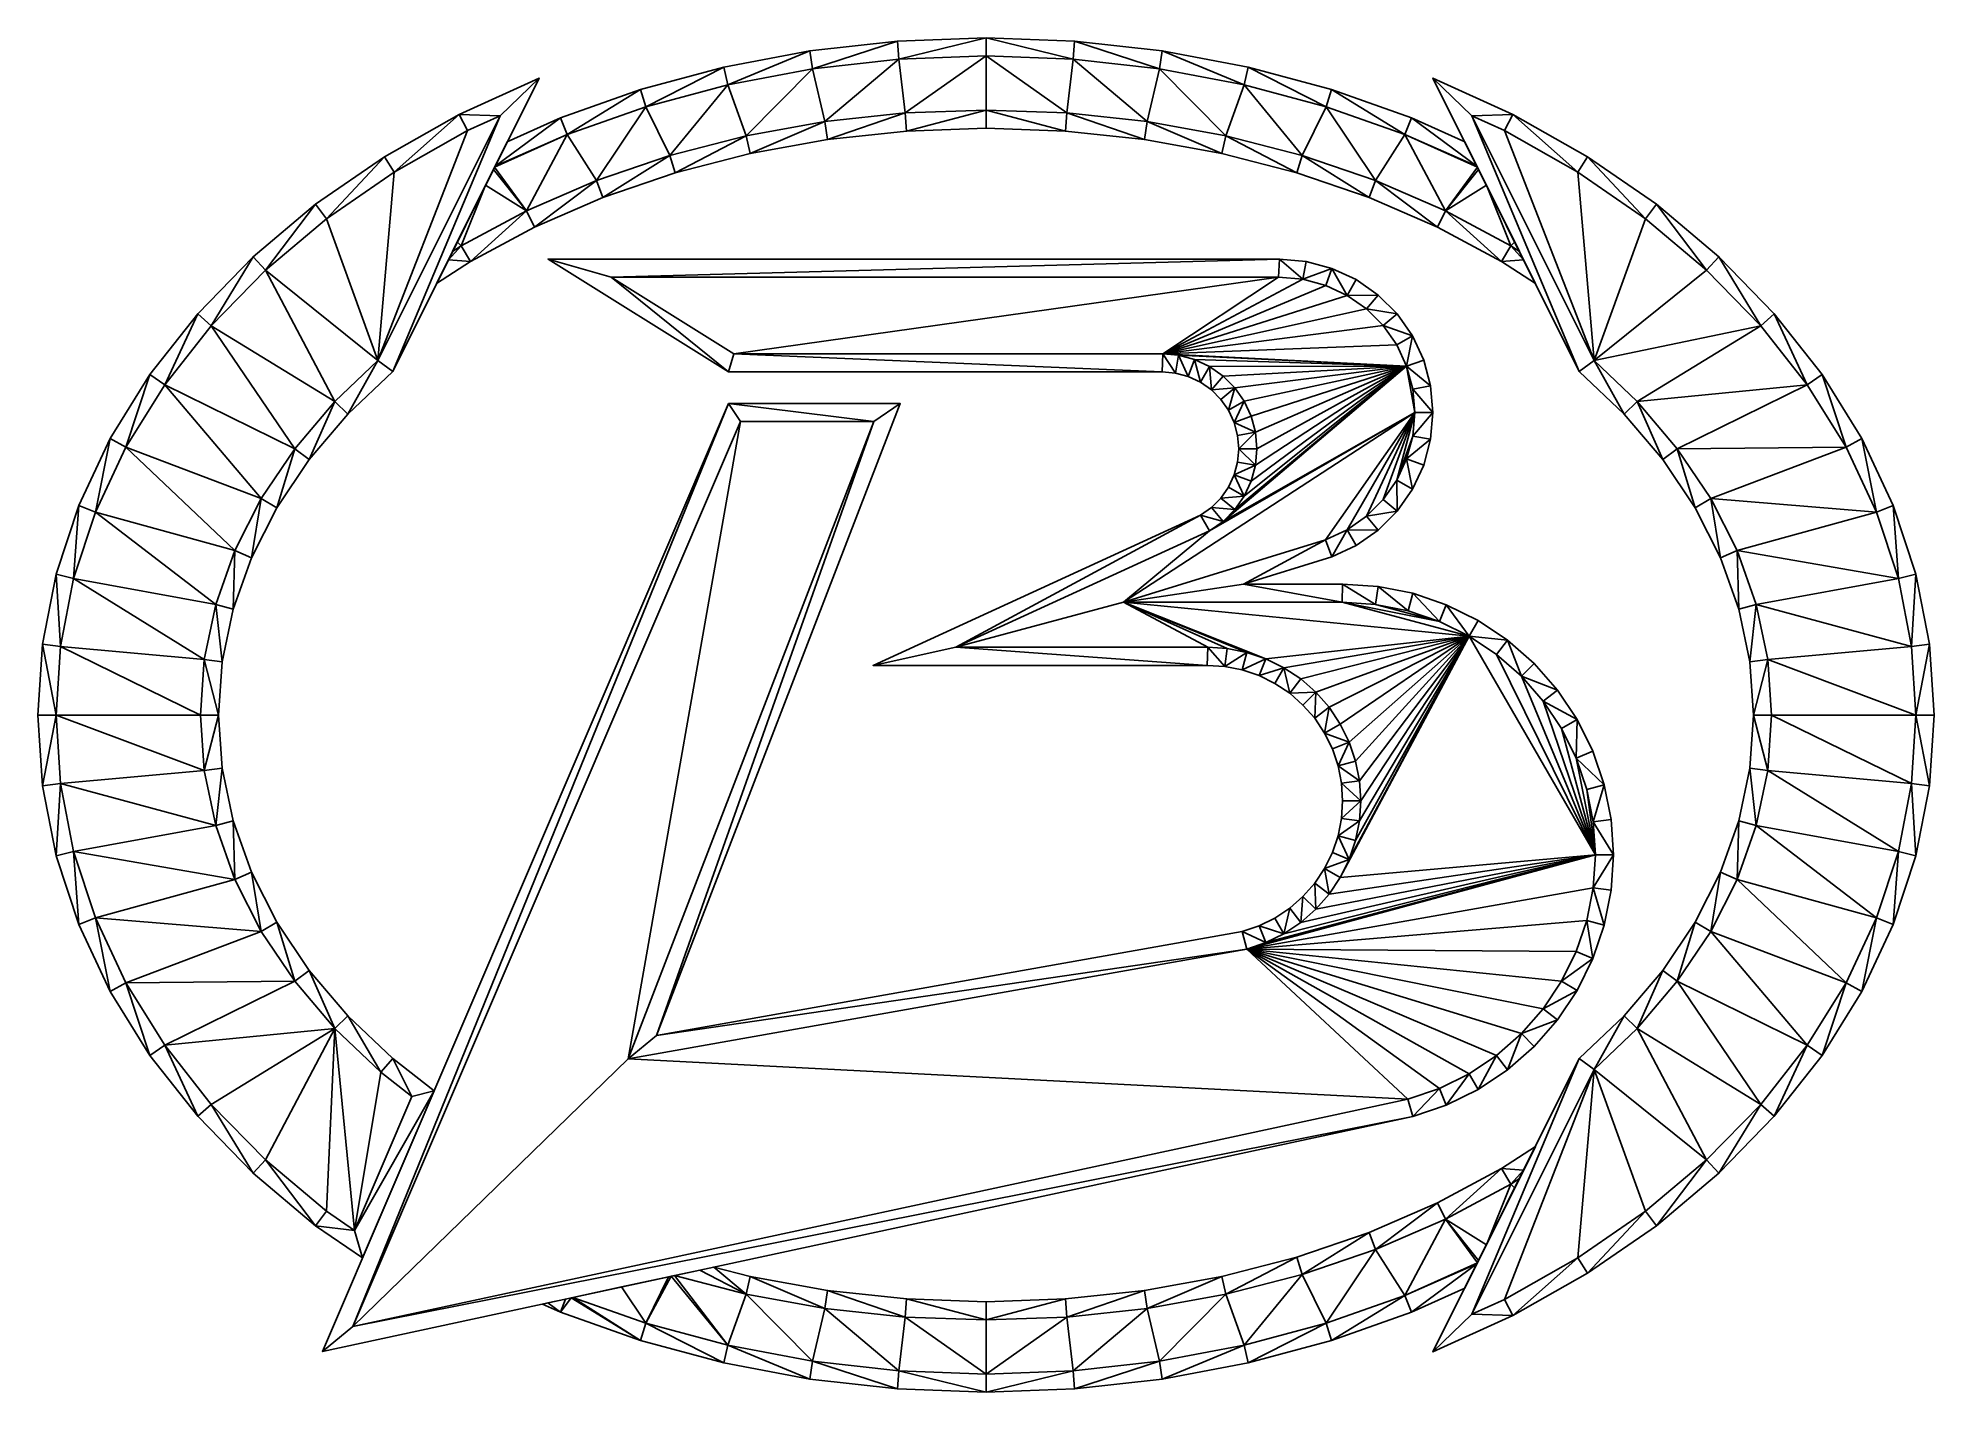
# Model space of a CAD drawing. Extents: x -5.2 to 5.3, y -3.2 to 4.2.
import ezdxf

# ---------------------------------------------------------------- set-up
doc = ezdxf.new("R2010")
doc.units = 0

msp = doc.modelspace()

# ---------------------------------------------------------------- linework, layer by layer
for points in [[(-0.390086, 4.231943, 0.3), (-0.390086, 4.231943, 0.3), (-0.875452, 4.177945, -0.3), (-0.875452, 4.177945, 0.3)], [(-0.390086, 4.231943, 0.3), (-0.390086, 4.231943, 0.3), (-0.390086, 4.231943, -0.3), (-0.875452, 4.177945, -0.3)], [(-0.390086, 4.231943, 0.3), (-0.390086, 4.231943, 0.3), (-0.875452, 4.177945, 0.3), (-0.860671, 4.078972, 0.4)], [(-0.875452, 4.177945, -0.3), (-0.875452, 4.177945, -0.3), (-0.390086, 4.231943, -0.3), (-0.860671, 4.078972, -0.4)], [(-0.382706, 4.132147, 0.4), (-0.382706, 4.132147, 0.4), (-0.390086, 4.231943, 0.3), (-0.860671, 4.078972, 0.4)], [(-0.390086, 4.231943, -0.3), (-0.390086, 4.231943, -0.3), (-0.382706, 4.132147, -0.4), (-0.860671, 4.078972, -0.4)], [(0.1, 4.25, 0.3), (0.1, 4.25, 0.3), (-0.390086, 4.231943, -0.3), (-0.390086, 4.231943, 0.3)], [(0.1, 4.25, 0.3), (0.1, 4.25, 0.3), (0.1, 4.25, -0.3), (-0.390086, 4.231943, -0.3)], [(0.1, 4.25, 0.3), (0.1, 4.25, 0.3), (-0.390086, 4.231943, 0.3), (-0.382706, 4.132147, 0.4)], [(-0.390086, 4.231943, -0.3), (-0.390086, 4.231943, -0.3), (0.1, 4.25, -0.3), (-0.382706, 4.132147, -0.4)], [(0.1, 4.149932, 0.4), (0.1, 4.149932, 0.4), (0.1, 4.25, 0.3), (-0.382706, 4.132147, 0.4)], [(0.1, 4.25, -0.3), (0.1, 4.25, -0.3), (0.1, 4.149932, -0.4), (-0.382706, 4.132147, -0.4)], [(0.590086, 4.231943, -0.3), (0.590086, 4.231943, -0.3), (0.1, 4.25, 0.3), (0.590086, 4.231943, 0.3)], [(0.1, 4.25, -0.3), (0.1, 4.25, -0.3), (0.1, 4.25, 0.3), (0.590086, 4.231943, -0.3)], [(0.1, 4.25, 0.3), (0.1, 4.25, 0.3), (0.1, 4.149932, 0.4), (0.582706, 4.132147, 0.4)], [(0.590086, 4.231943, 0.3), (0.590086, 4.231943, 0.3), (0.1, 4.25, 0.3), (0.582706, 4.132147, 0.4)], [(0.1, 4.25, -0.3), (0.1, 4.25, -0.3), (0.590086, 4.231943, -0.3), (0.582706, 4.132147, -0.4)], [(0.1, 4.149932, -0.4), (0.1, 4.149932, -0.4), (0.1, 4.25, -0.3), (0.582706, 4.132147, -0.4)], [(0.590086, 4.231943, 0.3), (0.590086, 4.231943, 0.3), (0.582706, 4.132147, 0.4), (1.060671, 4.078972, 0.4)], [(0.582706, 4.132147, -0.4), (0.582706, 4.132147, -0.4), (0.590086, 4.231943, -0.3), (1.060671, 4.078972, -0.4)], [(1.075452, 4.177945, -0.3), (1.075452, 4.177945, -0.3), (0.590086, 4.231943, 0.3), (1.075452, 4.177945, 0.3)], [(0.590086, 4.231943, -0.3), (0.590086, 4.231943, -0.3), (0.590086, 4.231943, 0.3), (1.075452, 4.177945, -0.3)], [(1.075452, 4.177945, 0.3), (1.075452, 4.177945, 0.3), (0.590086, 4.231943, 0.3), (1.060671, 4.078972, 0.4)], [(0.590086, 4.231943, -0.3), (0.590086, 4.231943, -0.3), (1.075452, 4.177945, -0.3), (1.060671, 4.078972, -0.4)], [(-0.875452, 4.177945, 0.3), (-0.875452, 4.177945, 0.3), (-1.351423, 4.088526, -0.3), (-1.351423, 4.088526, 0.3)], [(-0.875452, 4.177945, 0.3), (-0.875452, 4.177945, 0.3), (-0.875452, 4.177945, -0.3), (-1.351423, 4.088526, -0.3)], [(-0.875452, 4.177945, 0.3), (-0.875452, 4.177945, 0.3), (-1.351423, 4.088526, 0.3), (-1.3292, 3.990952, 0.4)], [(-1.351423, 4.088526, -0.3), (-1.351423, 4.088526, -0.3), (-0.875452, 4.177945, -0.3), (-1.3292, 3.990952, -0.4)], [(-0.860671, 4.078972, 0.4), (-0.860671, 4.078972, 0.4), (-0.875452, 4.177945, 0.3), (-1.3292, 3.990952, 0.4)], [(-0.875452, 4.177945, -0.3), (-0.875452, 4.177945, -0.3), (-0.860671, 4.078972, -0.4), (-1.3292, 3.990952, -0.4)], [(-0.382706, 4.132147, 0.4), (-0.382706, 4.132147, 0.4), (-0.860671, 4.078972, 0.4), (-0.792152, 3.786598, 0.4)], [(-0.860671, 4.078972, -0.4), (-0.860671, 4.078972, -0.4), (-0.382706, 4.132147, -0.4), (-0.792152, 3.786598, -0.4)], [(-0.348185, 3.834161, 0.4), (-0.348185, 3.834161, 0.4), (-0.382706, 4.132147, 0.4), (-0.792152, 3.786598, 0.4)], [(-0.382706, 4.132147, -0.4), (-0.382706, 4.132147, -0.4), (-0.348185, 3.834161, -0.4), (-0.792152, 3.786598, -0.4)], [(0.1, 4.149932, 0.4), (0.1, 4.149932, 0.4), (-0.382706, 4.132147, 0.4), (-0.348185, 3.834161, 0.4)], [(-0.382706, 4.132147, -0.4), (-0.382706, 4.132147, -0.4), (0.1, 4.149932, -0.4), (-0.348185, 3.834161, -0.4)], [(0.1, 3.850063, 0.4), (0.1, 3.850063, 0.4), (0.1, 4.149932, 0.4), (-0.348185, 3.834161, 0.4)], [(0.1, 4.149932, -0.4), (0.1, 4.149932, -0.4), (0.1, 3.850063, -0.4), (-0.348185, 3.834161, -0.4)], [(0.582706, 4.132147, 0.4), (0.582706, 4.132147, 0.4), (0.1, 4.149932, 0.4), (0.548185, 3.834161, 0.4)], [(0.1, 4.149932, 0.4), (0.1, 4.149932, 0.4), (0.1, 3.850063, 0.4), (0.548185, 3.834161, 0.4)], [(0.1, 4.149932, -0.4), (0.1, 4.149932, -0.4), (0.582706, 4.132147, -0.4), (0.548185, 3.834161, -0.4)], [(0.1, 3.850063, -0.4), (0.1, 3.850063, -0.4), (0.1, 4.149932, -0.4), (0.548185, 3.834161, -0.4)], [(0.582706, 4.132147, 0.4), (0.582706, 4.132147, 0.4), (0.548185, 3.834161, 0.4), (0.992152, 3.786598, 0.4)], [(0.548185, 3.834161, -0.4), (0.548185, 3.834161, -0.4), (0.582706, 4.132147, -0.4), (0.992152, 3.786598, -0.4)], [(1.060671, 4.078972, 0.4), (1.060671, 4.078972, 0.4), (0.582706, 4.132147, 0.4), (0.992152, 3.786598, 0.4)], [(0.582706, 4.132147, -0.4), (0.582706, 4.132147, -0.4), (1.060671, 4.078972, -0.4), (0.992152, 3.786598, -0.4)], [(1.075452, 4.177945, 0.3), (1.075452, 4.177945, 0.3), (1.060671, 4.078972, 0.4), (1.5292, 3.990952, 0.4)], [(1.060671, 4.078972, -0.4), (1.060671, 4.078972, -0.4), (1.075452, 4.177945, -0.3), (1.5292, 3.990952, -0.4)], [(1.551423, 4.088526, -0.3), (1.551423, 4.088526, -0.3), (1.075452, 4.177945, 0.3), (1.551423, 4.088526, 0.3)], [(1.075452, 4.177945, -0.3), (1.075452, 4.177945, -0.3), (1.075452, 4.177945, 0.3), (1.551423, 4.088526, -0.3)], [(1.551423, 4.088526, 0.3), (1.551423, 4.088526, 0.3), (1.075452, 4.177945, 0.3), (1.5292, 3.990952, 0.4)], [(1.075452, 4.177945, -0.3), (1.075452, 4.177945, -0.3), (1.551423, 4.088526, -0.3), (1.5292, 3.990952, -0.4)], [(-3.185294, 2.40318, -0.5), (-3.185294, 2.40318, -0.5), (-2.374833, 4.027685, 0.5), (-3.185294, 2.40318, 0.5)], [(-2.374833, 4.027685, -0.5), (-2.374833, 4.027685, -0.5), (-2.374833, 4.027685, 0.5), (-3.185294, 2.40318, -0.5)], [(-2.374833, 4.027685, 0.5), (-2.374833, 4.027685, 0.5), (-2.590589, 3.819222, 0.6), (-3.185294, 2.40318, 0.5)], [(-2.590589, 3.819222, -0.6), (-2.590589, 3.819222, -0.6), (-2.374833, 4.027685, -0.5), (-3.185294, 2.40318, -0.5)], [(-2.374833, 4.027685, 0.5), (-2.374833, 4.027685, 0.5), (-2.816744, 3.825878, -0.5), (-2.816744, 3.825878, 0.5)], [(-2.374833, 4.027685, 0.5), (-2.374833, 4.027685, 0.5), (-2.374833, 4.027685, -0.5), (-2.816744, 3.825878, -0.5)], [(-2.374833, 4.027685, 0.5), (-2.374833, 4.027685, 0.5), (-2.816744, 3.825878, 0.5), (-2.590589, 3.819222, 0.6)], [(-2.816744, 3.825878, -0.5), (-2.816744, 3.825878, -0.5), (-2.374833, 4.027685, -0.5), (-2.590589, 3.819222, -0.6)], [(-1.351423, 4.088526, 0.3), (-1.351423, 4.088526, 0.3), (-1.813417, 3.964548, -0.3), (-1.813417, 3.964548, 0.3)], [(-1.351423, 4.088526, 0.3), (-1.351423, 4.088526, 0.3), (-1.351423, 4.088526, -0.3), (-1.813417, 3.964548, -0.3)], [(-1.351423, 4.088526, 0.3), (-1.351423, 4.088526, 0.3), (-1.813417, 3.964548, 0.3), (-1.783696, 3.868986, 0.4)], [(-1.813417, 3.964548, -0.3), (-1.813417, 3.964548, -0.3), (-1.351423, 4.088526, -0.3), (-1.783696, 3.868986, -0.4)], [(-1.3292, 3.990952, 0.4), (-1.3292, 3.990952, 0.4), (-1.351423, 4.088526, 0.3), (-1.783696, 3.868986, 0.4)], [(-1.351423, 4.088526, -0.3), (-1.351423, 4.088526, -0.3), (-1.3292, 3.990952, -0.4), (-1.783696, 3.868986, -0.4)], [(-1.3292, 3.990952, 0.4), (-1.3292, 3.990952, 0.4), (-1.783696, 3.868986, 0.4), (-1.650789, 3.598473, 0.4)], [(-1.783696, 3.868986, -0.4), (-1.783696, 3.868986, -0.4), (-1.3292, 3.990952, -0.4), (-1.650789, 3.598473, -0.4)], [(-1.227721, 3.707801, 0.4), (-1.227721, 3.707801, 0.4), (-1.3292, 3.990952, 0.4), (-1.650789, 3.598473, 0.4)], [(-1.3292, 3.990952, -0.4), (-1.3292, 3.990952, -0.4), (-1.227721, 3.707801, -0.4), (-1.650789, 3.598473, -0.4)], [(-0.860671, 4.078972, 0.4), (-0.860671, 4.078972, 0.4), (-1.3292, 3.990952, 0.4), (-1.227721, 3.707801, 0.4)], [(-1.3292, 3.990952, -0.4), (-1.3292, 3.990952, -0.4), (-0.860671, 4.078972, -0.4), (-1.227721, 3.707801, -0.4)], [(-0.792152, 3.786598, 0.4), (-0.792152, 3.786598, 0.4), (-0.860671, 4.078972, 0.4), (-1.227721, 3.707801, 0.4)], [(-0.860671, 4.078972, -0.4), (-0.860671, 4.078972, -0.4), (-0.792152, 3.786598, -0.4), (-1.227721, 3.707801, -0.4)], [(1.060671, 4.078972, 0.4), (1.060671, 4.078972, 0.4), (0.992152, 3.786598, 0.4), (1.427721, 3.707801, 0.4)], [(0.992152, 3.786598, -0.4), (0.992152, 3.786598, -0.4), (1.060671, 4.078972, -0.4), (1.427721, 3.707801, -0.4)], [(1.5292, 3.990952, 0.4), (1.5292, 3.990952, 0.4), (1.060671, 4.078972, 0.4), (1.427721, 3.707801, 0.4)], [(1.060671, 4.078972, -0.4), (1.060671, 4.078972, -0.4), (1.5292, 3.990952, -0.4), (1.427721, 3.707801, -0.4)], [(1.5292, 3.990952, 0.4), (1.5292, 3.990952, 0.4), (1.427721, 3.707801, 0.4), (1.850789, 3.598473, 0.4)], [(1.427721, 3.707801, -0.4), (1.427721, 3.707801, -0.4), (1.5292, 3.990952, -0.4), (1.850789, 3.598473, -0.4)], [(1.551423, 4.088526, 0.3), (1.551423, 4.088526, 0.3), (1.5292, 3.990952, 0.4), (1.983696, 3.868986, 0.4)], [(1.5292, 3.990952, -0.4), (1.5292, 3.990952, -0.4), (1.551423, 4.088526, -0.3), (1.983696, 3.868986, -0.4)], [(1.983696, 3.868986, 0.4), (1.983696, 3.868986, 0.4), (1.5292, 3.990952, 0.4), (1.850789, 3.598473, 0.4)], [(1.5292, 3.990952, -0.4), (1.5292, 3.990952, -0.4), (1.983696, 3.868986, -0.4), (1.850789, 3.598473, -0.4)], [(2.013417, 3.964548, -0.3), (2.013417, 3.964548, -0.3), (1.551423, 4.088526, 0.3), (2.013417, 3.964548, 0.3)], [(1.551423, 4.088526, -0.3), (1.551423, 4.088526, -0.3), (1.551423, 4.088526, 0.3), (2.013417, 3.964548, -0.3)], [(2.013417, 3.964548, 0.3), (2.013417, 3.964548, 0.3), (1.551423, 4.088526, 0.3), (1.983696, 3.868986, 0.4)], [(1.551423, 4.088526, -0.3), (1.551423, 4.088526, -0.3), (2.013417, 3.964548, -0.3), (1.983696, 3.868986, -0.4)], [(2.574833, 4.027685, 0.5), (2.574833, 4.027685, 0.5), (3.385294, 2.40318, -0.5), (3.385294, 2.40318, 0.5)], [(2.574833, 4.027685, 0.5), (2.574833, 4.027685, 0.5), (2.574833, 4.027685, -0.5), (3.385294, 2.40318, -0.5)], [(3.016744, 3.825878, -0.5), (3.016744, 3.825878, -0.5), (2.574833, 4.027685, 0.5), (3.016744, 3.825878, 0.5)], [(2.574833, 4.027685, -0.5), (2.574833, 4.027685, -0.5), (2.574833, 4.027685, 0.5), (3.016744, 3.825878, -0.5)], [(2.790589, 3.819222, 0.6), (2.790589, 3.819222, 0.6), (2.574833, 4.027685, 0.5), (3.385294, 2.40318, 0.5)], [(3.016744, 3.825878, 0.5), (3.016744, 3.825878, 0.5), (2.574833, 4.027685, 0.5), (2.790589, 3.819222, 0.6)], [(2.574833, 4.027685, -0.5), (2.574833, 4.027685, -0.5), (3.016744, 3.825878, -0.5), (2.790589, 3.819222, -0.6)], [(2.574833, 4.027685, -0.5), (2.574833, 4.027685, -0.5), (2.790589, 3.819222, -0.6), (3.385294, 2.40318, -0.5)], [(-1.813417, 3.964548, 0.3), (-1.813417, 3.964548, 0.3), (-2.256984, 3.807205, -0.3), (-2.256984, 3.807205, 0.3)], [(-1.813417, 3.964548, 0.3), (-1.813417, 3.964548, 0.3), (-1.813417, 3.964548, -0.3), (-2.256984, 3.807205, -0.3)], [(-1.813417, 3.964548, 0.3), (-1.813417, 3.964548, 0.3), (-2.256984, 3.807205, 0.3), (-2.219706, 3.714323, 0.4)], [(-2.256984, 3.807205, -0.3), (-2.256984, 3.807205, -0.3), (-1.813417, 3.964548, -0.3), (-2.219706, 3.714323, -0.4)], [(-1.783696, 3.868986, 0.4), (-1.783696, 3.868986, 0.4), (-1.813417, 3.964548, 0.3), (-2.219706, 3.714323, 0.4)], [(-1.813417, 3.964548, -0.3), (-1.813417, 3.964548, -0.3), (-1.783696, 3.868986, -0.4), (-2.219706, 3.714323, -0.4)], [(2.013417, 3.964548, 0.3), (2.013417, 3.964548, 0.3), (1.983696, 3.868986, 0.4), (2.419706, 3.714323, 0.4)], [(1.983696, 3.868986, -0.4), (1.983696, 3.868986, -0.4), (2.013417, 3.964548, -0.3), (2.419706, 3.714323, -0.4)], [(2.456984, 3.807205, -0.3), (2.456984, 3.807205, -0.3), (2.013417, 3.964548, 0.3), (2.456984, 3.807205, 0.3)], [(2.013417, 3.964548, -0.3), (2.013417, 3.964548, -0.3), (2.013417, 3.964548, 0.3), (2.456984, 3.807205, -0.3)], [(2.456984, 3.807205, 0.3), (2.456984, 3.807205, 0.3), (2.013417, 3.964548, 0.3), (2.419706, 3.714323, 0.4)], [(2.013417, 3.964548, -0.3), (2.013417, 3.964548, -0.3), (2.456984, 3.807205, -0.3), (2.419706, 3.714323, -0.4)], [(-2.590589, 3.819222, 0.6), (-2.590589, 3.819222, 0.6), (-2.771292, 3.736701, 0.6), (-3.266945, 2.463521, 0.6)], [(-2.771292, 3.736701, -0.6), (-2.771292, 3.736701, -0.6), (-2.590589, 3.819222, -0.6), (-3.266945, 2.463521, -0.6)], [(-2.590589, 3.819222, 0.6), (-2.590589, 3.819222, 0.6), (-3.266945, 2.463521, 0.6), (-3.185294, 2.40318, 0.5)], [(-3.266945, 2.463521, -0.6), (-3.266945, 2.463521, -0.6), (-2.590589, 3.819222, -0.6), (-3.185294, 2.40318, -0.5)], [(-2.816744, 3.825878, 0.5), (-2.816744, 3.825878, 0.5), (-3.230565, 3.592042, -0.5), (-3.230565, 3.592042, 0.5)], [(-2.816744, 3.825878, 0.5), (-2.816744, 3.825878, 0.5), (-2.816744, 3.825878, -0.5), (-3.230565, 3.592042, -0.5)], [(-2.816744, 3.825878, 0.5), (-2.816744, 3.825878, 0.5), (-3.230565, 3.592042, 0.5), (-3.177448, 3.507196, 0.6)], [(-3.230565, 3.592042, -0.5), (-3.230565, 3.592042, -0.5), (-2.816744, 3.825878, -0.5), (-3.177448, 3.507196, -0.6)], [(-2.771292, 3.736701, 0.6), (-2.771292, 3.736701, 0.6), (-2.816744, 3.825878, 0.5), (-3.177448, 3.507196, 0.6)], [(-2.816744, 3.825878, -0.5), (-2.816744, 3.825878, -0.5), (-2.771292, 3.736701, -0.6), (-3.177448, 3.507196, -0.6)], [(-2.590589, 3.819222, 0.6), (-2.590589, 3.819222, 0.6), (-2.816744, 3.825878, 0.5), (-2.771292, 3.736701, 0.6)], [(-2.816744, 3.825878, -0.5), (-2.816744, 3.825878, -0.5), (-2.590589, 3.819222, -0.6), (-2.771292, 3.736701, -0.6)], [(-2.256984, 3.807205, 0.3), (-2.256984, 3.807205, 0.3), (-2.550703, 3.675169, 0.3), (-2.618503, 3.539267, 0.396154)], [(-2.219706, 3.714323, 0.4), (-2.219706, 3.714323, 0.4), (-2.256984, 3.807205, 0.3), (-2.618503, 3.539267, 0.396154)], [(-2.256984, 3.807205, -0.3), (-2.256984, 3.807205, -0.3), (-2.219706, 3.714323, -0.4), (-2.618503, 3.539268, -0.396154)], [(-2.550703, 3.675169, -0.3), (-2.550703, 3.675169, -0.3), (-2.256984, 3.807205, -0.3), (-2.618503, 3.539268, -0.396154)], [(-2.256984, 3.807205, 0.3), (-2.256984, 3.807205, 0.3), (-2.550703, 3.675169, 0.283001), (-2.550703, 3.675169, 0.3)], [(-2.256984, 3.807205, 0.3), (-2.256984, 3.807205, 0.3), (-2.550703, 3.675169, -0.118733), (-2.550703, 3.675169, 0.283001)], [(-2.256984, 3.807205, 0.3), (-2.256984, 3.807205, 0.3), (-2.256984, 3.807205, -0.3), (-2.550703, 3.675169, -0.118733)], [(-2.256984, 3.807205, -0.3), (-2.256984, 3.807205, -0.3), (-2.550703, 3.675169, -0.3), (-2.550703, 3.675169, -0.118733)], [(-1.783696, 3.868986, 0.4), (-1.783696, 3.868986, 0.4), (-2.219706, 3.714323, 0.4), (-2.057367, 3.459592, 0.4)], [(-2.219706, 3.714323, -0.4), (-2.219706, 3.714323, -0.4), (-1.783696, 3.868986, -0.4), (-2.057367, 3.459592, -0.4)], [(-1.650789, 3.598473, 0.4), (-1.650789, 3.598473, 0.4), (-1.783696, 3.868986, 0.4), (-2.057367, 3.459592, 0.4)], [(-1.783696, 3.868986, -0.4), (-1.783696, 3.868986, -0.4), (-1.650789, 3.598473, -0.4), (-2.057367, 3.459592, -0.4)], [(-0.792152, 3.786598, 0.4), (-0.792152, 3.786598, 0.4), (-1.227721, 3.707801, 0.4), (-1.206281, 3.610056, 0.3)], [(-1.227721, 3.707801, -0.4), (-1.227721, 3.707801, -0.4), (-0.792152, 3.786598, -0.4), (-1.206281, 3.610056, -0.3)], [(-0.777906, 3.687552, 0.3), (-0.777906, 3.687552, 0.3), (-0.792152, 3.786598, 0.4), (-1.206281, 3.610056, 0.3)], [(-0.792152, 3.786598, -0.4), (-0.792152, 3.786598, -0.4), (-0.777906, 3.687552, -0.3), (-1.206281, 3.610056, -0.3)], [(-0.348185, 3.834161, 0.4), (-0.348185, 3.834161, 0.4), (-0.792152, 3.786598, 0.4), (-0.777906, 3.687552, 0.3)], [(-0.792152, 3.786598, -0.4), (-0.792152, 3.786598, -0.4), (-0.348185, 3.834161, -0.4), (-0.777906, 3.687552, -0.3)], [(-0.341077, 3.73435, 0.3), (-0.341077, 3.73435, 0.3), (-0.348185, 3.834161, 0.4), (-0.777906, 3.687552, 0.3)], [(-0.348185, 3.834161, -0.4), (-0.348185, 3.834161, -0.4), (-0.341077, 3.73435, -0.3), (-0.777906, 3.687552, -0.3)], [(0.1, 3.850063, 0.4), (0.1, 3.850063, 0.4), (-0.348185, 3.834161, 0.4), (-0.341077, 3.73435, 0.3)], [(-0.348185, 3.834161, -0.4), (-0.348185, 3.834161, -0.4), (0.1, 3.850063, -0.4), (-0.341077, 3.73435, -0.3)], [(0.1, 3.75, 0.3), (0.1, 3.75, 0.3), (0.1, 3.850063, 0.4), (-0.341077, 3.73435, 0.3)], [(0.1, 3.850063, -0.4), (0.1, 3.850063, -0.4), (0.1, 3.75, -0.3), (-0.341077, 3.73435, -0.3)], [(0.1, 3.850063, 0.4), (0.1, 3.850063, 0.4), (0.1, 3.75, 0.3), (0.541077, 3.73435, 0.3)], [(0.548185, 3.834161, 0.4), (0.548185, 3.834161, 0.4), (0.1, 3.850063, 0.4), (0.541077, 3.73435, 0.3)], [(0.1, 3.850063, -0.4), (0.1, 3.850063, -0.4), (0.548185, 3.834161, -0.4), (0.541077, 3.73435, -0.3)], [(0.1, 3.75, -0.3), (0.1, 3.75, -0.3), (0.1, 3.850063, -0.4), (0.541077, 3.73435, -0.3)], [(0.548185, 3.834161, 0.4), (0.548185, 3.834161, 0.4), (0.541077, 3.73435, 0.3), (0.977906, 3.687552, 0.3)], [(0.541077, 3.73435, -0.3), (0.541077, 3.73435, -0.3), (0.548185, 3.834161, -0.4), (0.977906, 3.687552, -0.3)], [(0.992152, 3.786598, 0.4), (0.992152, 3.786598, 0.4), (0.548185, 3.834161, 0.4), (0.977906, 3.687552, 0.3)], [(0.548185, 3.834161, -0.4), (0.548185, 3.834161, -0.4), (0.992152, 3.786598, -0.4), (0.977906, 3.687552, -0.3)], [(0.992152, 3.786598, 0.4), (0.992152, 3.786598, 0.4), (0.977906, 3.687552, 0.3), (1.406281, 3.610056, 0.3)], [(0.977906, 3.687552, -0.3), (0.977906, 3.687552, -0.3), (0.992152, 3.786598, -0.4), (1.406281, 3.610056, -0.3)], [(1.427721, 3.707801, 0.4), (1.427721, 3.707801, 0.4), (0.992152, 3.786598, 0.4), (1.406281, 3.610056, 0.3)], [(0.992152, 3.786598, -0.4), (0.992152, 3.786598, -0.4), (1.427721, 3.707801, -0.4), (1.406281, 3.610056, -0.3)], [(1.983696, 3.868986, 0.4), (1.983696, 3.868986, 0.4), (1.850789, 3.598473, 0.4), (2.257367, 3.459592, 0.4)], [(1.850789, 3.598473, -0.4), (1.850789, 3.598473, -0.4), (1.983696, 3.868986, -0.4), (2.257367, 3.459592, -0.4)], [(2.419706, 3.714323, 0.4), (2.419706, 3.714323, 0.4), (1.983696, 3.868986, 0.4), (2.257367, 3.459592, 0.4)], [(1.983696, 3.868986, -0.4), (1.983696, 3.868986, -0.4), (2.419706, 3.714323, -0.4), (2.257367, 3.459592, -0.4)], [(2.456984, 3.807205, 0.3), (2.456984, 3.807205, 0.3), (2.419706, 3.714323, 0.4), (2.818503, 3.539267, 0.396154)], [(2.419706, 3.714323, -0.4), (2.419706, 3.714323, -0.4), (2.456984, 3.807205, -0.3), (2.818503, 3.539268, -0.396154)], [(2.750703, 3.675169, -0.118733), (2.750703, 3.675169, -0.118733), (2.456984, 3.807205, 0.3), (2.750703, 3.675169, 0.283001)], [(2.750703, 3.675169, 0.283001), (2.750703, 3.675169, 0.283001), (2.456984, 3.807205, 0.3), (2.750703, 3.675169, 0.3)], [(2.456984, 3.807205, -0.3), (2.456984, 3.807205, -0.3), (2.456984, 3.807205, 0.3), (2.750703, 3.675169, -0.118733)], [(2.750703, 3.675169, -0.3), (2.750703, 3.675169, -0.3), (2.456984, 3.807205, -0.3), (2.750703, 3.675169, -0.118733)], [(2.750703, 3.675169, 0.3), (2.750703, 3.675169, 0.3), (2.456984, 3.807205, 0.3), (2.818503, 3.539267, 0.396154)], [(2.456984, 3.807205, -0.3), (2.456984, 3.807205, -0.3), (2.750703, 3.675169, -0.3), (2.818503, 3.539268, -0.396154)], [(3.016744, 3.825878, 0.5), (3.016744, 3.825878, 0.5), (2.790589, 3.819222, 0.6), (2.971292, 3.736701, 0.6)], [(2.790589, 3.819222, -0.6), (2.790589, 3.819222, -0.6), (3.016744, 3.825878, -0.5), (2.971292, 3.736701, -0.6)], [(2.971292, 3.736701, 0.6), (2.971292, 3.736701, 0.6), (2.790589, 3.819222, 0.6), (3.466945, 2.463521, 0.6)], [(2.790589, 3.819222, -0.6), (2.790589, 3.819222, -0.6), (2.971292, 3.736701, -0.6), (3.466945, 2.463521, -0.6)], [(3.466945, 2.463521, 0.6), (3.466945, 2.463521, 0.6), (2.790589, 3.819222, 0.6), (3.385294, 2.40318, 0.5)], [(2.790589, 3.819222, -0.6), (2.790589, 3.819222, -0.6), (3.466945, 2.463521, -0.6), (3.385294, 2.40318, -0.5)], [(3.016744, 3.825878, 0.5), (3.016744, 3.825878, 0.5), (2.971292, 3.736701, 0.6), (3.377448, 3.507196, 0.6)], [(2.971292, 3.736701, -0.6), (2.971292, 3.736701, -0.6), (3.016744, 3.825878, -0.5), (3.377448, 3.507196, -0.6)], [(3.430565, 3.592042, -0.5), (3.430565, 3.592042, -0.5), (3.016744, 3.825878, 0.5), (3.430565, 3.592042, 0.5)], [(3.016744, 3.825878, -0.5), (3.016744, 3.825878, -0.5), (3.016744, 3.825878, 0.5), (3.430565, 3.592042, -0.5)], [(3.430565, 3.592042, 0.5), (3.430565, 3.592042, 0.5), (3.016744, 3.825878, 0.5), (3.377448, 3.507196, 0.6)], [(3.016744, 3.825878, -0.5), (3.016744, 3.825878, -0.5), (3.430565, 3.592042, -0.5), (3.377448, 3.507196, -0.6)], [(-2.771292, 3.736701, 0.6), (-2.771292, 3.736701, 0.6), (-3.177448, 3.507196, 0.6), (-3.266945, 2.463521, 0.6)], [(-3.177448, 3.507196, -0.6), (-3.177448, 3.507196, -0.6), (-2.771292, 3.736701, -0.6), (-3.266945, 2.463521, -0.6)], [(-2.219706, 3.714323, 0.4), (-2.219706, 3.714323, 0.4), (-2.621215, 3.533831, 0.4), (-2.443613, 3.292393, 0.4)], [(-2.621215, 3.533831, -0.4), (-2.621215, 3.533831, -0.4), (-2.219706, 3.714323, -0.4), (-2.443613, 3.292393, -0.4)], [(-2.219706, 3.714323, 0.4), (-2.219706, 3.714323, 0.4), (-2.618503, 3.539267, 0.396154), (-2.621215, 3.533831, 0.4)], [(-2.618503, 3.539268, -0.396154), (-2.618503, 3.539268, -0.396154), (-2.219706, 3.714323, -0.4), (-2.621215, 3.533831, -0.4)], [(-2.057367, 3.459592, 0.4), (-2.057367, 3.459592, 0.4), (-2.219706, 3.714323, 0.4), (-2.443613, 3.292393, 0.4)], [(-2.219706, 3.714323, -0.4), (-2.219706, 3.714323, -0.4), (-2.057367, 3.459592, -0.4), (-2.443613, 3.292393, -0.4)], [(-1.227721, 3.707801, 0.4), (-1.227721, 3.707801, 0.4), (-1.650789, 3.598473, 0.4), (-1.622075, 3.502608, 0.3)], [(-1.650789, 3.598473, -0.4), (-1.650789, 3.598473, -0.4), (-1.227721, 3.707801, -0.4), (-1.622075, 3.502608, -0.3)], [(-1.206281, 3.610056, 0.3), (-1.206281, 3.610056, 0.3), (-1.227721, 3.707801, 0.4), (-1.622075, 3.502608, 0.3)], [(-1.227721, 3.707801, -0.4), (-1.227721, 3.707801, -0.4), (-1.206281, 3.610056, -0.3), (-1.622075, 3.502608, -0.3)], [(-1.206281, 3.610056, -0.3), (-1.206281, 3.610056, -0.3), (-0.777906, 3.687552, 0.3), (-1.206281, 3.610056, 0.3)], [(-0.777906, 3.687552, -0.3), (-0.777906, 3.687552, -0.3), (-0.777906, 3.687552, 0.3), (-1.206281, 3.610056, -0.3)], [(-0.777906, 3.687552, -0.3), (-0.777906, 3.687552, -0.3), (-0.341077, 3.73435, 0.3), (-0.777906, 3.687552, 0.3)], [(-0.341077, 3.73435, -0.3), (-0.341077, 3.73435, -0.3), (-0.341077, 3.73435, 0.3), (-0.777906, 3.687552, -0.3)], [(-0.341077, 3.73435, -0.3), (-0.341077, 3.73435, -0.3), (0.1, 3.75, 0.3), (-0.341077, 3.73435, 0.3)], [(0.1, 3.75, -0.3), (0.1, 3.75, -0.3), (0.1, 3.75, 0.3), (-0.341077, 3.73435, -0.3)], [(0.1, 3.75, 0.3), (0.1, 3.75, 0.3), (0.1, 3.75, -0.3), (0.541077, 3.73435, 0.3)], [(0.1, 3.75, -0.3), (0.1, 3.75, -0.3), (0.541077, 3.73435, -0.3), (0.541077, 3.73435, 0.3)], [(0.541077, 3.73435, 0.3), (0.541077, 3.73435, 0.3), (0.541077, 3.73435, -0.3), (0.977906, 3.687552, 0.3)], [(0.541077, 3.73435, -0.3), (0.541077, 3.73435, -0.3), (0.977906, 3.687552, -0.3), (0.977906, 3.687552, 0.3)], [(0.977906, 3.687552, 0.3), (0.977906, 3.687552, 0.3), (0.977906, 3.687552, -0.3), (1.406281, 3.610056, 0.3)], [(0.977906, 3.687552, -0.3), (0.977906, 3.687552, -0.3), (1.406281, 3.610056, -0.3), (1.406281, 3.610056, 0.3)], [(1.427721, 3.707801, 0.4), (1.427721, 3.707801, 0.4), (1.406281, 3.610056, 0.3), (1.822075, 3.502608, 0.3)], [(1.406281, 3.610056, -0.3), (1.406281, 3.610056, -0.3), (1.427721, 3.707801, -0.4), (1.822075, 3.502608, -0.3)], [(1.850789, 3.598473, 0.4), (1.850789, 3.598473, 0.4), (1.427721, 3.707801, 0.4), (1.822075, 3.502608, 0.3)], [(1.427721, 3.707801, -0.4), (1.427721, 3.707801, -0.4), (1.850789, 3.598473, -0.4), (1.822075, 3.502608, -0.3)], [(2.419706, 3.714323, 0.4), (2.419706, 3.714323, 0.4), (2.257367, 3.459592, 0.4), (2.643613, 3.292393, 0.4)], [(2.257367, 3.459592, -0.4), (2.257367, 3.459592, -0.4), (2.419706, 3.714323, -0.4), (2.643613, 3.292393, -0.4)], [(2.821215, 3.533831, 0.4), (2.821215, 3.533831, 0.4), (2.419706, 3.714323, 0.4), (2.643613, 3.292393, 0.4)], [(2.419706, 3.714323, -0.4), (2.419706, 3.714323, -0.4), (2.821215, 3.533831, -0.4), (2.643613, 3.292393, -0.4)], [(2.818503, 3.539267, 0.396154), (2.818503, 3.539267, 0.396154), (2.419706, 3.714323, 0.4), (2.821215, 3.533831, 0.4)], [(2.419706, 3.714323, -0.4), (2.419706, 3.714323, -0.4), (2.818503, 3.539268, -0.396154), (2.821215, 3.533831, -0.4)], [(3.377448, 3.507196, 0.6), (3.377448, 3.507196, 0.6), (2.971292, 3.736701, 0.6), (3.466945, 2.463521, 0.6)], [(2.971292, 3.736701, -0.6), (2.971292, 3.736701, -0.6), (3.377448, 3.507196, -0.6), (3.466945, 2.463521, -0.6)], [(-3.230565, 3.592042, 0.5), (-3.230565, 3.592042, 0.5), (-3.612311, 3.328427, -0.5), (-3.612311, 3.328427, 0.5)], [(-3.230565, 3.592042, 0.5), (-3.230565, 3.592042, 0.5), (-3.230565, 3.592042, -0.5), (-3.612311, 3.328427, -0.5)], [(-3.230565, 3.592042, 0.5), (-3.230565, 3.592042, 0.5), (-3.612311, 3.328427, 0.5), (-3.551589, 3.248832, 0.6)], [(-3.612311, 3.328427, -0.5), (-3.612311, 3.328427, -0.5), (-3.230565, 3.592042, -0.5), (-3.551589, 3.248832, -0.6)], [(-3.177448, 3.507196, 0.6), (-3.177448, 3.507196, 0.6), (-3.230565, 3.592042, 0.5), (-3.551589, 3.248832, 0.6)], [(-3.230565, 3.592042, -0.5), (-3.230565, 3.592042, -0.5), (-3.177448, 3.507196, -0.6), (-3.551589, 3.248832, -0.6)], [(-1.650789, 3.598473, 0.4), (-1.650789, 3.598473, 0.4), (-2.057367, 3.459592, 0.4), (-2.021285, 3.366244, 0.3)], [(-2.057367, 3.459592, -0.4), (-2.057367, 3.459592, -0.4), (-1.650789, 3.598473, -0.4), (-2.021285, 3.366244, -0.3)], [(-1.622075, 3.502608, 0.3), (-1.622075, 3.502608, 0.3), (-1.650789, 3.598473, 0.4), (-2.021285, 3.366244, 0.3)], [(-1.650789, 3.598473, -0.4), (-1.650789, 3.598473, -0.4), (-1.622075, 3.502608, -0.3), (-2.021285, 3.366244, -0.3)], [(-1.622075, 3.502608, -0.3), (-1.622075, 3.502608, -0.3), (-1.206281, 3.610056, 0.3), (-1.622075, 3.502608, 0.3)], [(-1.206281, 3.610056, -0.3), (-1.206281, 3.610056, -0.3), (-1.206281, 3.610056, 0.3), (-1.622075, 3.502608, -0.3)], [(1.406281, 3.610056, 0.3), (1.406281, 3.610056, 0.3), (1.406281, 3.610056, -0.3), (1.822075, 3.502608, 0.3)], [(1.406281, 3.610056, -0.3), (1.406281, 3.610056, -0.3), (1.822075, 3.502608, -0.3), (1.822075, 3.502608, 0.3)], [(1.850789, 3.598473, 0.4), (1.850789, 3.598473, 0.4), (1.822075, 3.502608, 0.3), (2.221285, 3.366244, 0.3)], [(1.822075, 3.502608, -0.3), (1.822075, 3.502608, -0.3), (1.850789, 3.598473, -0.4), (2.221285, 3.366244, -0.3)], [(2.257367, 3.459592, 0.4), (2.257367, 3.459592, 0.4), (1.850789, 3.598473, 0.4), (2.221285, 3.366244, 0.3)], [(1.850789, 3.598473, -0.4), (1.850789, 3.598473, -0.4), (2.257367, 3.459592, -0.4), (2.221285, 3.366244, -0.3)], [(3.430565, 3.592042, 0.5), (3.430565, 3.592042, 0.5), (3.377448, 3.507196, 0.6), (3.751589, 3.248832, 0.6)], [(3.377448, 3.507196, -0.6), (3.377448, 3.507196, -0.6), (3.430565, 3.592042, -0.5), (3.751589, 3.248832, -0.6)], [(3.81231, 3.328427, -0.5), (3.81231, 3.328427, -0.5), (3.430565, 3.592042, 0.5), (3.81231, 3.328427, 0.5)], [(3.430565, 3.592042, -0.5), (3.430565, 3.592042, -0.5), (3.430565, 3.592042, 0.5), (3.81231, 3.328427, -0.5)], [(3.81231, 3.328427, 0.5), (3.81231, 3.328427, 0.5), (3.430565, 3.592042, 0.5), (3.751589, 3.248832, 0.6)], [(3.430565, 3.592042, -0.5), (3.430565, 3.592042, -0.5), (3.81231, 3.328427, -0.5), (3.751589, 3.248832, -0.6)], [(-3.177448, 3.507196, 0.6), (-3.177448, 3.507196, 0.6), (-3.551589, 3.248832, 0.6), (-3.266945, 2.463521, 0.6)], [(-3.551589, 3.248832, -0.6), (-3.551589, 3.248832, -0.6), (-3.177448, 3.507196, -0.6), (-3.266945, 2.463521, -0.6)], [(-2.627346, 3.521543, 0.4), (-2.627346, 3.521543, 0.4), (-2.670731, 3.43458, 0.4), (-2.443613, 3.292393, 0.4)], [(-2.670731, 3.434581, -0.4), (-2.670731, 3.434581, -0.4), (-2.627346, 3.521543, -0.4), (-2.443613, 3.292393, -0.4)], [(-2.621215, 3.533831, 0.4), (-2.621215, 3.533831, 0.4), (-2.627346, 3.521543, 0.4), (-2.443613, 3.292393, 0.4)], [(-2.627346, 3.521543, -0.4), (-2.627346, 3.521543, -0.4), (-2.621215, 3.533831, -0.4), (-2.443613, 3.292393, -0.4)], [(-2.021285, 3.366244, -0.3), (-2.021285, 3.366244, -0.3), (-1.622075, 3.502608, 0.3), (-2.021285, 3.366244, 0.3)], [(-1.622075, 3.502608, -0.3), (-1.622075, 3.502608, -0.3), (-1.622075, 3.502608, 0.3), (-2.021285, 3.366244, -0.3)], [(1.822075, 3.502608, 0.3), (1.822075, 3.502608, 0.3), (1.822075, 3.502608, -0.3), (2.221285, 3.366244, 0.3)], [(1.822075, 3.502608, -0.3), (1.822075, 3.502608, -0.3), (2.221285, 3.366244, -0.3), (2.221285, 3.366244, 0.3)], [(2.827346, 3.521543, 0.4), (2.827346, 3.521543, 0.4), (2.821215, 3.533831, 0.4), (2.643613, 3.292393, 0.4)], [(2.821215, 3.533831, -0.4), (2.821215, 3.533831, -0.4), (2.827346, 3.521543, -0.4), (2.643613, 3.292393, -0.4)], [(2.870731, 3.43458, 0.4), (2.870731, 3.43458, 0.4), (2.827346, 3.521543, 0.4), (2.643613, 3.292393, 0.4)], [(2.827346, 3.521543, -0.4), (2.827346, 3.521543, -0.4), (2.870731, 3.434581, -0.4), (2.643613, 3.292393, -0.4)], [(3.751589, 3.248832, 0.6), (3.751589, 3.248832, 0.6), (3.377448, 3.507196, 0.6), (3.466945, 2.463521, 0.6)], [(3.377448, 3.507196, -0.6), (3.377448, 3.507196, -0.6), (3.751589, 3.248832, -0.6), (3.466945, 2.463521, -0.6)], [(-2.827562, 3.120226, -0.4), (-2.827562, 3.120226, -0.4), (-2.670731, 3.434581, -0.4), (-2.805861, 3.09836, -0.4)], [(-2.670731, 3.43458, 0.4), (-2.670731, 3.43458, 0.4), (-2.827562, 3.120226, 0.4), (-2.805861, 3.09836, 0.4)], [(-2.670731, 3.434581, -0.4), (-2.670731, 3.434581, -0.4), (-2.443613, 3.292393, -0.4), (-2.805861, 3.09836, -0.4)], [(-2.443613, 3.292393, 0.4), (-2.443613, 3.292393, 0.4), (-2.670731, 3.43458, 0.4), (-2.805861, 3.09836, 0.4)], [(-2.057367, 3.459592, 0.4), (-2.057367, 3.459592, 0.4), (-2.443613, 3.292393, 0.4), (-2.400066, 3.202276, 0.3)], [(-2.443613, 3.292393, -0.4), (-2.443613, 3.292393, -0.4), (-2.057367, 3.459592, -0.4), (-2.400066, 3.202276, -0.3)], [(-2.021285, 3.366244, 0.3), (-2.021285, 3.366244, 0.3), (-2.057367, 3.459592, 0.4), (-2.400066, 3.202276, 0.3)], [(-2.057367, 3.459592, -0.4), (-2.057367, 3.459592, -0.4), (-2.021285, 3.366244, -0.3), (-2.400066, 3.202276, -0.3)], [(-2.400066, 3.202276, -0.3), (-2.400066, 3.202276, -0.3), (-2.021285, 3.366244, 0.3), (-2.400066, 3.202276, 0.3)], [(-2.021285, 3.366244, -0.3), (-2.021285, 3.366244, -0.3), (-2.021285, 3.366244, 0.3), (-2.400066, 3.202276, -0.3)], [(2.257367, 3.459592, 0.4), (2.257367, 3.459592, 0.4), (2.221285, 3.366244, 0.3), (2.600066, 3.202276, 0.3)], [(2.221285, 3.366244, -0.3), (2.221285, 3.366244, -0.3), (2.257367, 3.459592, -0.4), (2.600066, 3.202276, -0.3)], [(2.221285, 3.366244, 0.3), (2.221285, 3.366244, 0.3), (2.221285, 3.366244, -0.3), (2.600066, 3.202276, 0.3)], [(2.221285, 3.366244, -0.3), (2.221285, 3.366244, -0.3), (2.600066, 3.202276, -0.3), (2.600066, 3.202276, 0.3)], [(2.643613, 3.292393, 0.4), (2.643613, 3.292393, 0.4), (2.257367, 3.459592, 0.4), (2.600066, 3.202276, 0.3)], [(2.257367, 3.459592, -0.4), (2.257367, 3.459592, -0.4), (2.643613, 3.292393, -0.4), (2.600066, 3.202276, -0.3)], [(2.643613, 3.292393, -0.4), (2.643613, 3.292393, -0.4), (2.870731, 3.434581, -0.4), (3.005861, 3.09836, -0.4)], [(2.870731, 3.43458, 0.4), (2.870731, 3.43458, 0.4), (2.643613, 3.292393, 0.4), (3.005861, 3.09836, 0.4)], [(2.870731, 3.434581, -0.4), (2.870731, 3.434581, -0.4), (3.027562, 3.120226, -0.4), (3.005861, 3.09836, -0.4)], [(3.027562, 3.120226, 0.4), (3.027562, 3.120226, 0.4), (2.870731, 3.43458, 0.4), (3.005861, 3.09836, 0.4)], [(-3.612311, 3.328427, 0.5), (-3.612311, 3.328427, 0.5), (-3.958305, 3.037573, -0.5), (-3.958305, 3.037573, 0.5)], [(-3.612311, 3.328427, 0.5), (-3.612311, 3.328427, 0.5), (-3.612311, 3.328427, -0.5), (-3.958305, 3.037573, -0.5)], [(-3.612311, 3.328427, 0.5), (-3.612311, 3.328427, 0.5), (-3.958305, 3.037573, 0.5), (-3.890133, 2.964241, 0.6)], [(-3.958305, 3.037573, -0.5), (-3.958305, 3.037573, -0.5), (-3.612311, 3.328427, -0.5), (-3.890133, 2.964241, -0.6)], [(-3.551589, 3.248832, 0.6), (-3.551589, 3.248832, 0.6), (-3.612311, 3.328427, 0.5), (-3.890133, 2.964241, 0.6)], [(-3.612311, 3.328427, -0.5), (-3.612311, 3.328427, -0.5), (-3.551589, 3.248832, -0.6), (-3.890133, 2.964241, -0.6)], [(-2.443613, 3.292393, 0.4), (-2.443613, 3.292393, 0.4), (-2.805861, 3.09836, 0.4), (-2.75477, 3.012284, 0.3)], [(-2.805861, 3.09836, -0.4), (-2.805861, 3.09836, -0.4), (-2.443613, 3.292393, -0.4), (-2.75477, 3.012284, -0.3)], [(-2.400066, 3.202276, 0.3), (-2.400066, 3.202276, 0.3), (-2.443613, 3.292393, 0.4), (-2.75477, 3.012284, 0.3)], [(-2.443613, 3.292393, -0.4), (-2.443613, 3.292393, -0.4), (-2.400066, 3.202276, -0.3), (-2.75477, 3.012284, -0.3)], [(2.643613, 3.292393, 0.4), (2.643613, 3.292393, 0.4), (2.600066, 3.202276, 0.3), (2.95477, 3.012284, 0.3)], [(2.600066, 3.202276, -0.3), (2.600066, 3.202276, -0.3), (2.643613, 3.292393, -0.4), (2.95477, 3.012284, -0.3)], [(3.005861, 3.09836, 0.4), (3.005861, 3.09836, 0.4), (2.643613, 3.292393, 0.4), (2.95477, 3.012284, 0.3)], [(2.643613, 3.292393, -0.4), (2.643613, 3.292393, -0.4), (3.005861, 3.09836, -0.4), (2.95477, 3.012284, -0.3)], [(3.81231, 3.328427, 0.5), (3.81231, 3.328427, 0.5), (3.751589, 3.248832, 0.6), (4.090133, 2.964241, 0.6)], [(3.751589, 3.248832, -0.6), (3.751589, 3.248832, -0.6), (3.81231, 3.328427, -0.5), (4.090133, 2.964241, -0.6)], [(4.158305, 3.037573, -0.5), (4.158305, 3.037573, -0.5), (3.81231, 3.328427, 0.5), (4.158305, 3.037573, 0.5)], [(3.81231, 3.328427, -0.5), (3.81231, 3.328427, -0.5), (3.81231, 3.328427, 0.5), (4.158305, 3.037573, -0.5)], [(4.158305, 3.037573, 0.5), (4.158305, 3.037573, 0.5), (3.81231, 3.328427, 0.5), (4.090133, 2.964241, 0.6)], [(3.81231, 3.328427, -0.5), (3.81231, 3.328427, -0.5), (4.158305, 3.037573, -0.5), (4.090133, 2.964241, -0.6)], [(-3.551589, 3.248832, 0.6), (-3.551589, 3.248832, 0.6), (-3.890133, 2.964241, 0.6), (-3.266945, 2.463521, 0.6)], [(-3.890133, 2.964241, -0.6), (-3.890133, 2.964241, -0.6), (-3.551589, 3.248832, -0.6), (-3.266945, 2.463521, -0.6)], [(-2.75477, 3.012284, -0.3), (-2.75477, 3.012284, -0.3), (-2.400066, 3.202276, 0.3), (-2.75477, 3.012284, 0.3)], [(-2.400066, 3.202276, -0.3), (-2.400066, 3.202276, -0.3), (-2.400066, 3.202276, 0.3), (-2.75477, 3.012284, -0.3)], [(2.600066, 3.202276, 0.3), (2.600066, 3.202276, 0.3), (2.600066, 3.202276, -0.3), (2.95477, 3.012284, 0.3)], [(2.600066, 3.202276, -0.3), (2.600066, 3.202276, -0.3), (2.95477, 3.012284, -0.3), (2.95477, 3.012284, 0.3)], [(4.090133, 2.964241, 0.6), (4.090133, 2.964241, 0.6), (3.751589, 3.248832, 0.6), (3.466945, 2.463521, 0.6)], [(3.751589, 3.248832, -0.6), (3.751589, 3.248832, -0.6), (4.090133, 2.964241, -0.6), (3.466945, 2.463521, -0.6)], [(-2.805861, 3.09836, 0.4), (-2.805861, 3.09836, 0.4), (-2.854285, 3.066662, 0.4), (-2.877143, 3.020845, 0.374184)], [(-2.805861, 3.09836, 0.4), (-2.805861, 3.09836, 0.4), (-2.877143, 3.020845, 0.374184), (-2.75477, 3.012284, 0.3)], [(-2.877143, 3.020844, -0.374184), (-2.877143, 3.020844, -0.374184), (-2.805861, 3.09836, -0.4), (-2.75477, 3.012284, -0.3)], [(-2.854285, 3.066662, -0.4), (-2.854285, 3.066662, -0.4), (-2.805861, 3.09836, -0.4), (-2.877143, 3.020844, -0.374184)], [(-2.805861, 3.09836, 0.4), (-2.805861, 3.09836, 0.4), (-2.827562, 3.120226, 0.4), (-2.854285, 3.066662, 0.4)], [(-2.827562, 3.120226, -0.4), (-2.827562, 3.120226, -0.4), (-2.805861, 3.09836, -0.4), (-2.854285, 3.066662, -0.4)], [(3.077143, 3.020844, 0.374184), (3.077143, 3.020844, 0.374184), (3.005861, 3.09836, 0.4), (2.95477, 3.012284, 0.3)], [(3.005861, 3.09836, -0.4), (3.005861, 3.09836, -0.4), (3.077143, 3.020845, -0.374184), (2.95477, 3.012284, -0.3)], [(3.027562, 3.120226, 0.4), (3.027562, 3.120226, 0.4), (3.005861, 3.09836, 0.4), (3.054285, 3.066662, 0.4)], [(3.005861, 3.09836, -0.4), (3.005861, 3.09836, -0.4), (3.027562, 3.120226, -0.4), (3.054285, 3.066662, -0.4)], [(3.054285, 3.066662, 0.4), (3.054285, 3.066662, 0.4), (3.005861, 3.09836, 0.4), (3.077143, 3.020844, 0.374184)], [(3.005861, 3.09836, -0.4), (3.005861, 3.09836, -0.4), (3.054285, 3.066662, -0.4), (3.077143, 3.020845, -0.374184)], [(-3.958305, 3.037573, 0.5), (-3.958305, 3.037573, 0.5), (-4.265215, 2.722281, -0.5), (-4.265215, 2.722281, 0.5)], [(-3.958305, 3.037573, 0.5), (-3.958305, 3.037573, 0.5), (-3.958305, 3.037573, -0.5), (-4.265215, 2.722281, -0.5)], [(-3.958305, 3.037573, 0.5), (-3.958305, 3.037573, 0.5), (-4.265215, 2.722281, 0.5), (-4.189881, 2.656307, 0.6)], [(-4.265215, 2.722281, -0.5), (-4.265215, 2.722281, -0.5), (-3.958305, 3.037573, -0.5), (-4.189881, 2.656307, -0.6)], [(-3.890133, 2.964241, 0.6), (-3.890133, 2.964241, 0.6), (-3.958305, 3.037573, 0.5), (-4.189881, 2.656307, 0.6)], [(-3.958305, 3.037573, -0.5), (-3.958305, 3.037573, -0.5), (-3.890133, 2.964241, -0.6), (-4.189881, 2.656307, -0.6)], [(-3.890133, 2.964241, 0.6), (-3.890133, 2.964241, 0.6), (-4.189881, 2.656307, 0.6), (-3.506535, 2.235485, 0.6)], [(-4.189881, 2.656307, -0.6), (-4.189881, 2.656307, -0.6), (-3.890133, 2.964241, -0.6), (-3.506535, 2.235485, -0.6)], [(-3.266945, 2.463521, 0.6), (-3.266945, 2.463521, 0.6), (-3.890133, 2.964241, 0.6), (-3.506535, 2.235485, 0.6)], [(-3.890133, 2.964241, -0.6), (-3.890133, 2.964241, -0.6), (-3.266945, 2.463521, -0.6), (-3.506535, 2.235485, -0.6)], [(-2.75477, 3.012284, 0.3), (-2.75477, 3.012284, 0.3), (-2.877143, 3.020845, 0.374184), (-2.942828, 2.889184, 0.3)], [(-2.877143, 3.020844, -0.374184), (-2.877143, 3.020844, -0.374184), (-2.75477, 3.012284, -0.3), (-2.942828, 2.889184, -0.3)], [(-2.942828, 2.889184, -0.04484), (-2.942828, 2.889184, -0.04484), (-2.75477, 3.012284, 0.3), (-2.942828, 2.889184, 0.3)], [(-2.75477, 3.012284, -0.3), (-2.75477, 3.012284, -0.3), (-2.75477, 3.012284, 0.3), (-2.942828, 2.889184, -0.04484)], [(-2.942828, 2.889184, -0.3), (-2.942828, 2.889184, -0.3), (-2.75477, 3.012284, -0.3), (-2.942828, 2.889184, -0.20083)], [(-2.942828, 2.889184, -0.20083), (-2.942828, 2.889184, -0.20083), (-2.75477, 3.012284, -0.3), (-2.942828, 2.889184, -0.04484)], [(-2.325, 3.025, 0.5), (-2.325, 3.025, 0.5), (-1.325, 2.4, -0.5), (-1.325, 2.4, 0.5)], [(-2.325, 3.025, 0.5), (-2.325, 3.025, 0.5), (-2.325, 3.025, -0.5), (-1.325, 2.4, -0.5)], [(1.725, 3.025, -0.5), (1.725, 3.025, -0.5), (-2.325, 3.025, 0.5), (1.725, 3.025, 0.5)], [(1.725, 3.025, -0.5), (1.725, 3.025, -0.5), (-2.325, 3.025, -0.5), (-2.325, 3.025, 0.5)], [(-1.97632, 2.925, 0.6), (-1.97632, 2.925, 0.6), (-2.325, 3.025, 0.5), (-1.325, 2.4, 0.5)], [(1.725, 3.025, 0.5), (1.725, 3.025, 0.5), (-2.325, 3.025, 0.5), (-1.97632, 2.925, 0.6)], [(-2.325, 3.025, -0.5), (-2.325, 3.025, -0.5), (-1.97632, 2.925, -0.6), (-1.325, 2.4, -0.5)], [(-2.325, 3.025, -0.5), (-2.325, 3.025, -0.5), (1.725, 3.025, -0.5), (-1.97632, 2.925, -0.6)], [(1.725, 3.025, 0.5), (1.725, 3.025, 0.5), (-1.97632, 2.925, 0.6), (1.720634, 2.925, 0.6)], [(-1.97632, 2.925, -0.6), (-1.97632, 2.925, -0.6), (1.725, 3.025, -0.5), (1.720634, 2.925, -0.6)], [(1.725, 3.025, 0.5), (1.725, 3.025, 0.5), (1.720634, 2.925, 0.6), (1.85517, 2.91323, 0.6)], [(1.720634, 2.925, -0.6), (1.720634, 2.925, -0.6), (1.725, 3.025, -0.5), (1.85517, 2.91323, -0.6)], [(1.872601, 3.012087, -0.5), (1.872601, 3.012087, -0.5), (1.725, 3.025, 0.5), (1.872601, 3.012087, 0.5)], [(1.725, 3.025, -0.5), (1.725, 3.025, -0.5), (1.725, 3.025, 0.5), (1.872601, 3.012087, -0.5)], [(1.872601, 3.012087, 0.5), (1.872601, 3.012087, 0.5), (1.725, 3.025, 0.5), (1.85517, 2.91323, 0.6)], [(1.725, 3.025, -0.5), (1.725, 3.025, -0.5), (1.872601, 3.012087, -0.5), (1.85517, 2.91323, -0.6)], [(2.015717, 2.973739, 0.5), (2.015717, 2.973739, 0.5), (1.872601, 3.012087, 0.5), (1.85517, 2.91323, 0.6)], [(1.872601, 3.012087, -0.5), (1.872601, 3.012087, -0.5), (2.015717, 2.973739, -0.5), (1.85517, 2.91323, -0.6)], [(2.015717, 2.973739, 0.5), (2.015717, 2.973739, 0.5), (1.85517, 2.91323, 0.6), (1.981384, 2.879411, 0.6)], [(1.85517, 2.91323, -0.6), (1.85517, 2.91323, -0.6), (2.015717, 2.973739, -0.5), (1.981384, 2.879411, -0.6)], [(2.015717, 2.973739, -0.5), (2.015717, 2.973739, -0.5), (1.872601, 3.012087, 0.5), (2.015717, 2.973739, 0.5)], [(1.872601, 3.012087, -0.5), (1.872601, 3.012087, -0.5), (1.872601, 3.012087, 0.5), (2.015717, 2.973739, -0.5)], [(2.015717, 2.973739, 0.5), (2.015717, 2.973739, 0.5), (1.981384, 2.879411, 0.6), (2.099809, 2.824188, 0.6)], [(1.981384, 2.879411, -0.6), (1.981384, 2.879411, -0.6), (2.015717, 2.973739, -0.5), (2.099809, 2.824188, -0.6)], [(2.15, 2.911122, -0.5), (2.15, 2.911122, -0.5), (2.015717, 2.973739, 0.5), (2.15, 2.911122, 0.5)], [(2.015717, 2.973739, -0.5), (2.015717, 2.973739, -0.5), (2.015717, 2.973739, 0.5), (2.15, 2.911122, -0.5)], [(2.15, 2.911122, 0.5), (2.15, 2.911122, 0.5), (2.015717, 2.973739, 0.5), (2.099809, 2.824188, 0.6)], [(2.015717, 2.973739, -0.5), (2.015717, 2.973739, -0.5), (2.15, 2.911122, -0.5), (2.099809, 2.824188, -0.6)], [(2.95477, 3.012284, -0.3), (2.95477, 3.012284, -0.3), (3.077143, 3.020845, -0.374184), (3.142828, 2.889184, -0.3)], [(3.077143, 3.020844, 0.374184), (3.077143, 3.020844, 0.374184), (2.95477, 3.012284, 0.3), (3.142828, 2.889184, 0.3)], [(2.95477, 3.012284, 0.3), (2.95477, 3.012284, 0.3), (2.95477, 3.012284, -0.3), (3.142828, 2.889184, 0.04484)], [(2.95477, 3.012284, 0.3), (2.95477, 3.012284, 0.3), (3.142828, 2.889184, 0.04484), (3.142828, 2.889184, 0.3)], [(2.95477, 3.012284, -0.3), (2.95477, 3.012284, -0.3), (3.142828, 2.889184, -0.20083), (3.142828, 2.889184, 0.04484)], [(2.95477, 3.012284, -0.3), (2.95477, 3.012284, -0.3), (3.142828, 2.889184, -0.3), (3.142828, 2.889184, -0.20083)], [(4.389881, 2.656307, 0.6), (4.389881, 2.656307, 0.6), (4.090133, 2.964241, 0.6), (3.466945, 2.463521, 0.6)], [(4.090133, 2.964241, -0.6), (4.090133, 2.964241, -0.6), (4.389881, 2.656307, -0.6), (3.466945, 2.463521, -0.6)], [(4.158305, 3.037573, 0.5), (4.158305, 3.037573, 0.5), (4.090133, 2.964241, 0.6), (4.389881, 2.656307, 0.6)], [(4.090133, 2.964241, -0.6), (4.090133, 2.964241, -0.6), (4.158305, 3.037573, -0.5), (4.389881, 2.656307, -0.6)], [(4.465215, 2.722281, -0.5), (4.465215, 2.722281, -0.5), (4.158305, 3.037573, 0.5), (4.465215, 2.722281, 0.5)], [(4.158305, 3.037573, -0.5), (4.158305, 3.037573, -0.5), (4.158305, 3.037573, 0.5), (4.465215, 2.722281, -0.5)], [(4.465215, 2.722281, 0.5), (4.465215, 2.722281, 0.5), (4.158305, 3.037573, 0.5), (4.389881, 2.656307, 0.6)], [(4.158305, 3.037573, -0.5), (4.158305, 3.037573, -0.5), (4.465215, 2.722281, -0.5), (4.389881, 2.656307, -0.6)], [(1.720634, 2.925, 0.6), (1.720634, 2.925, 0.6), (-1.97632, 2.925, 0.6), (-1.29632, 2.5, 0.6)], [(-1.97632, 2.925, -0.6), (-1.97632, 2.925, -0.6), (1.720634, 2.925, -0.6), (-1.29632, 2.5, -0.6)], [(-1.29632, 2.5, 0.6), (-1.29632, 2.5, 0.6), (-1.97632, 2.925, 0.6), (-1.325, 2.4, 0.5)], [(-1.97632, 2.925, -0.6), (-1.97632, 2.925, -0.6), (-1.29632, 2.5, -0.6), (-1.325, 2.4, -0.5)], [(1.720634, 2.925, 0.6), (1.720634, 2.925, 0.6), (-1.29632, 2.5, 0.6), (1.079366, 2.5, 0.6)], [(-1.29632, 2.5, -0.6), (-1.29632, 2.5, -0.6), (1.720634, 2.925, -0.6), (1.079366, 2.5, -0.6)], [(1.85517, 2.91323, 0.6), (1.85517, 2.91323, 0.6), (1.720634, 2.925, 0.6), (1.079366, 2.5, 0.6)], [(1.720634, 2.925, -0.6), (1.720634, 2.925, -0.6), (1.85517, 2.91323, -0.6), (1.079366, 2.5, -0.6)], [(1.981384, 2.879411, 0.6), (1.981384, 2.879411, 0.6), (1.85517, 2.91323, 0.6), (1.079366, 2.5, 0.6)], [(1.85517, 2.91323, -0.6), (1.85517, 2.91323, -0.6), (1.981384, 2.879411, -0.6), (1.079366, 2.5, -0.6)], [(2.099809, 2.824188, 0.6), (2.099809, 2.824188, 0.6), (1.981384, 2.879411, 0.6), (1.079366, 2.5, 0.6)], [(1.981384, 2.879411, -0.6), (1.981384, 2.879411, -0.6), (2.099809, 2.824188, -0.6), (1.079366, 2.5, -0.6)], [(2.271369, 2.826138, 0.5), (2.271369, 2.826138, 0.5), (2.15, 2.911122, 0.5), (2.099809, 2.824188, 0.6)], [(2.15, 2.911122, -0.5), (2.15, 2.911122, -0.5), (2.271369, 2.826138, -0.5), (2.099809, 2.824188, -0.6)], [(2.271369, 2.826138, -0.5), (2.271369, 2.826138, -0.5), (2.15, 2.911122, 0.5), (2.271369, 2.826138, 0.5)], [(2.15, 2.911122, -0.5), (2.15, 2.911122, -0.5), (2.15, 2.911122, 0.5), (2.271369, 2.826138, -0.5)], [(2.206845, 2.749241, 0.6), (2.206845, 2.749241, 0.6), (2.099809, 2.824188, 0.6), (1.079366, 2.5, 0.6)], [(2.099809, 2.824188, -0.6), (2.099809, 2.824188, -0.6), (2.206845, 2.749241, -0.6), (1.079366, 2.5, -0.6)], [(2.299241, 2.656845, 0.6), (2.299241, 2.656845, 0.6), (2.206845, 2.749241, 0.6), (1.079366, 2.5, 0.6)], [(2.206845, 2.749241, -0.6), (2.206845, 2.749241, -0.6), (2.299241, 2.656845, -0.6), (1.079366, 2.5, -0.6)], [(2.271369, 2.826138, 0.5), (2.271369, 2.826138, 0.5), (2.099809, 2.824188, 0.6), (2.206845, 2.749241, 0.6)], [(2.099809, 2.824188, -0.6), (2.099809, 2.824188, -0.6), (2.271369, 2.826138, -0.5), (2.206845, 2.749241, -0.6)], [(2.271369, 2.826138, 0.5), (2.271369, 2.826138, 0.5), (2.206845, 2.749241, 0.6), (2.376138, 2.72137, 0.5)], [(2.206845, 2.749241, -0.6), (2.206845, 2.749241, -0.6), (2.271369, 2.826138, -0.5), (2.376138, 2.72137, -0.5)], [(2.376138, 2.72137, 0.5), (2.376138, 2.72137, 0.5), (2.206845, 2.749241, 0.6), (2.299241, 2.656845, 0.6)], [(2.206845, 2.749241, -0.6), (2.206845, 2.749241, -0.6), (2.376138, 2.72137, -0.5), (2.299241, 2.656845, -0.6)], [(2.376138, 2.72137, -0.5), (2.376138, 2.72137, -0.5), (2.271369, 2.826138, 0.5), (2.376138, 2.72137, 0.5)], [(2.271369, 2.826138, -0.5), (2.271369, 2.826138, -0.5), (2.271369, 2.826138, 0.5), (2.376138, 2.72137, -0.5)], [(-4.265215, 2.722281, 0.5), (-4.265215, 2.722281, 0.5), (-4.530087, 2.385587, -0.5), (-4.530087, 2.385587, 0.5)], [(-4.265215, 2.722281, 0.5), (-4.265215, 2.722281, 0.5), (-4.265215, 2.722281, -0.5), (-4.530087, 2.385587, -0.5)], [(-4.265215, 2.722281, 0.5), (-4.265215, 2.722281, 0.5), (-4.530087, 2.385587, 0.5), (-4.448057, 2.328125, 0.6)], [(-4.530087, 2.385587, -0.5), (-4.530087, 2.385587, -0.5), (-4.265215, 2.722281, -0.5), (-4.448057, 2.328125, -0.6)], [(-4.189881, 2.656307, 0.6), (-4.189881, 2.656307, 0.6), (-4.265215, 2.722281, 0.5), (-4.448057, 2.328125, 0.6)], [(-4.265215, 2.722281, -0.5), (-4.265215, 2.722281, -0.5), (-4.189881, 2.656307, -0.6), (-4.448057, 2.328125, -0.6)], [(-4.189881, 2.656307, 0.6), (-4.189881, 2.656307, 0.6), (-4.448057, 2.328125, 0.6), (-3.728075, 1.97458, 0.6)], [(-4.448057, 2.328125, -0.6), (-4.448057, 2.328125, -0.6), (-4.189881, 2.656307, -0.6), (-3.728075, 1.97458, -0.6)], [(-3.506535, 2.235485, 0.6), (-3.506535, 2.235485, 0.6), (-4.189881, 2.656307, 0.6), (-3.728075, 1.97458, 0.6)], [(-4.189881, 2.656307, -0.6), (-4.189881, 2.656307, -0.6), (-3.506535, 2.235485, -0.6), (-3.728075, 1.97458, -0.6)], [(2.374188, 2.549809, 0.6), (2.374188, 2.549809, 0.6), (2.299241, 2.656845, 0.6), (1.079366, 2.5, 0.6)], [(2.299241, 2.656845, -0.6), (2.299241, 2.656845, -0.6), (2.374188, 2.549809, -0.6), (1.079366, 2.5, -0.6)], [(2.376138, 2.72137, 0.5), (2.376138, 2.72137, 0.5), (2.299241, 2.656845, 0.6), (2.461122, 2.6, 0.5)], [(2.299241, 2.656845, -0.6), (2.299241, 2.656845, -0.6), (2.376138, 2.72137, -0.5), (2.461122, 2.6, -0.5)], [(2.461122, 2.6, 0.5), (2.461122, 2.6, 0.5), (2.299241, 2.656845, 0.6), (2.374188, 2.549809, 0.6)], [(2.299241, 2.656845, -0.6), (2.299241, 2.656845, -0.6), (2.461122, 2.6, -0.5), (2.374188, 2.549809, -0.6)], [(2.461122, 2.6, -0.5), (2.461122, 2.6, -0.5), (2.376138, 2.72137, 0.5), (2.461122, 2.6, 0.5)], [(2.376138, 2.72137, -0.5), (2.376138, 2.72137, -0.5), (2.376138, 2.72137, 0.5), (2.461122, 2.6, -0.5)], [(4.389881, 2.656307, 0.6), (4.389881, 2.656307, 0.6), (3.466945, 2.463521, 0.6), (3.706535, 2.235485, 0.6)], [(3.466945, 2.463521, -0.6), (3.466945, 2.463521, -0.6), (4.389881, 2.656307, -0.6), (3.706535, 2.235485, -0.6)], [(4.648057, 2.328125, 0.6), (4.648057, 2.328125, 0.6), (4.389881, 2.656307, 0.6), (3.706535, 2.235485, 0.6)], [(4.389881, 2.656307, -0.6), (4.389881, 2.656307, -0.6), (4.648057, 2.328125, -0.6), (3.706535, 2.235485, -0.6)], [(4.465215, 2.722281, 0.5), (4.465215, 2.722281, 0.5), (4.389881, 2.656307, 0.6), (4.648057, 2.328125, 0.6)], [(4.389881, 2.656307, -0.6), (4.389881, 2.656307, -0.6), (4.465215, 2.722281, -0.5), (4.648057, 2.328125, -0.6)], [(4.730087, 2.385587, -0.5), (4.730087, 2.385587, -0.5), (4.465215, 2.722281, 0.5), (4.730087, 2.385587, 0.5)], [(4.465215, 2.722281, -0.5), (4.465215, 2.722281, -0.5), (4.465215, 2.722281, 0.5), (4.730087, 2.385587, -0.5)], [(4.730087, 2.385587, 0.5), (4.730087, 2.385587, 0.5), (4.465215, 2.722281, 0.5), (4.648057, 2.328125, 0.6)], [(4.465215, 2.722281, -0.5), (4.465215, 2.722281, -0.5), (4.730087, 2.385587, -0.5), (4.648057, 2.328125, -0.6)], [(2.374188, 2.549809, 0.6), (2.374188, 2.549809, 0.6), (1.079366, 2.5, 0.6), (2.429411, 2.431385, 0.6)], [(1.079366, 2.5, -0.6), (1.079366, 2.5, -0.6), (2.374188, 2.549809, -0.6), (2.429411, 2.431385, -0.6)], [(2.461122, 2.6, 0.5), (2.461122, 2.6, 0.5), (2.374188, 2.549809, 0.6), (2.429411, 2.431385, 0.6)], [(2.374188, 2.549809, -0.6), (2.374188, 2.549809, -0.6), (2.461122, 2.6, -0.5), (2.429411, 2.431385, -0.6)], [(2.523739, 2.465717, 0.5), (2.523739, 2.465717, 0.5), (2.461122, 2.6, 0.5), (2.429411, 2.431385, 0.6)], [(2.461122, 2.6, -0.5), (2.461122, 2.6, -0.5), (2.523739, 2.465717, -0.5), (2.429411, 2.431385, -0.6)], [(2.523739, 2.465717, -0.5), (2.523739, 2.465717, -0.5), (2.461122, 2.6, 0.5), (2.523739, 2.465717, 0.5)], [(2.461122, 2.6, -0.5), (2.461122, 2.6, -0.5), (2.461122, 2.6, 0.5), (2.523739, 2.465717, -0.5)], [(-3.266945, 2.463521, 0.6), (-3.266945, 2.463521, 0.6), (-3.506535, 2.235485, 0.6), (-3.433746, 2.166711, 0.5)], [(-3.506535, 2.235485, -0.6), (-3.506535, 2.235485, -0.6), (-3.266945, 2.463521, -0.6), (-3.433746, 2.166711, -0.5)], [(-3.185294, 2.40318, 0.5), (-3.185294, 2.40318, 0.5), (-3.266945, 2.463521, 0.6), (-3.433746, 2.166711, 0.5)], [(-3.266945, 2.463521, -0.6), (-3.266945, 2.463521, -0.6), (-3.185294, 2.40318, -0.5), (-3.433746, 2.166711, -0.5)], [(-1.29632, 2.5, 0.6), (-1.29632, 2.5, 0.6), (-1.325, 2.4, 0.5), (1.075, 2.4, 0.5)], [(-1.325, 2.4, -0.5), (-1.325, 2.4, -0.5), (-1.29632, 2.5, -0.6), (1.075, 2.4, -0.5)], [(1.079366, 2.5, 0.6), (1.079366, 2.5, 0.6), (-1.29632, 2.5, 0.6), (1.075, 2.4, 0.5)], [(-1.29632, 2.5, -0.6), (-1.29632, 2.5, -0.6), (1.079366, 2.5, -0.6), (1.075, 2.4, -0.5)], [(1.079366, 2.5, 0.6), (1.079366, 2.5, 0.6), (1.075, 2.4, 0.5), (1.1488, 2.393543, 0.5)], [(1.075, 2.4, -0.5), (1.075, 2.4, -0.5), (1.079366, 2.5, -0.6), (1.1488, 2.393543, -0.5)], [(1.079366, 2.5, 0.6), (1.079366, 2.5, 0.6), (1.166232, 2.4924, 0.6), (2.429411, 2.431385, 0.6)], [(1.166232, 2.4924, -0.6), (1.166232, 2.4924, -0.6), (1.079366, 2.5, -0.6), (2.429411, 2.431385, -0.6)], [(1.166232, 2.4924, 0.6), (1.166232, 2.4924, 0.6), (1.079366, 2.5, 0.6), (1.1488, 2.393543, 0.5)], [(1.079366, 2.5, -0.6), (1.079366, 2.5, -0.6), (1.166232, 2.4924, -0.6), (1.1488, 2.393543, -0.5)], [(1.166232, 2.4924, 0.6), (1.166232, 2.4924, 0.6), (1.1488, 2.393543, 0.5), (1.220359, 2.374369, 0.5)], [(1.1488, 2.393543, -0.5), (1.1488, 2.393543, -0.5), (1.166232, 2.4924, -0.6), (1.220359, 2.374369, -0.5)], [(1.166232, 2.4924, 0.6), (1.166232, 2.4924, 0.6), (1.254691, 2.468698, 0.6), (2.429411, 2.431385, 0.6)], [(1.254691, 2.468698, -0.6), (1.254691, 2.468698, -0.6), (1.166232, 2.4924, -0.6), (2.429411, 2.431385, -0.6)], [(1.254691, 2.468698, 0.6), (1.254691, 2.468698, 0.6), (1.166232, 2.4924, 0.6), (1.220359, 2.374369, 0.5)], [(1.166232, 2.4924, -0.6), (1.166232, 2.4924, -0.6), (1.254691, 2.468698, -0.6), (1.220359, 2.374369, -0.5)], [(1.254691, 2.468698, 0.6), (1.254691, 2.468698, 0.6), (1.220359, 2.374369, 0.5), (1.2875, 2.343061, 0.5)], [(1.220359, 2.374369, -0.5), (1.220359, 2.374369, -0.5), (1.254691, 2.468698, -0.6), (1.2875, 2.343061, -0.5)], [(2.429411, 2.431385, 0.6), (2.429411, 2.431385, 0.6), (1.254691, 2.468698, 0.6), (1.337691, 2.429994, 0.6)], [(1.254691, 2.468698, -0.6), (1.254691, 2.468698, -0.6), (2.429411, 2.431385, -0.6), (1.337691, 2.429994, -0.6)], [(1.337691, 2.429994, 0.6), (1.337691, 2.429994, 0.6), (1.254691, 2.468698, 0.6), (1.2875, 2.343061, 0.5)], [(1.254691, 2.468698, -0.6), (1.254691, 2.468698, -0.6), (1.337691, 2.429994, -0.6), (1.2875, 2.343061, -0.5)], [(1.337691, 2.429994, 0.6), (1.337691, 2.429994, 0.6), (1.2875, 2.343061, 0.5), (1.348185, 2.300569, 0.5)], [(1.2875, 2.343061, -0.5), (1.2875, 2.343061, -0.5), (1.337691, 2.429994, -0.6), (1.348185, 2.300569, -0.5)], [(2.429411, 2.431385, 0.6), (2.429411, 2.431385, 0.6), (1.337691, 2.429994, 0.6), (1.412709, 2.377466, 0.6)], [(1.337691, 2.429994, -0.6), (1.337691, 2.429994, -0.6), (2.429411, 2.431385, -0.6), (1.412709, 2.377466, -0.6)], [(1.412709, 2.377466, 0.6), (1.412709, 2.377466, 0.6), (1.337691, 2.429994, 0.6), (1.348185, 2.300569, 0.5)], [(1.337691, 2.429994, -0.6), (1.337691, 2.429994, -0.6), (1.412709, 2.377466, -0.6), (1.348185, 2.300569, -0.5)], [(2.474618, 2.175, 0.6), (2.474618, 2.175, 0.6), (2.429411, 2.431385, 0.6), (1.412709, 1.572534, 0.6)], [(2.429411, 2.431385, 0.6), (2.429411, 2.431385, 0.6), (1.477466, 1.637291, 0.6), (1.412709, 1.572534, 0.6)], [(2.429411, 2.431385, 0.6), (2.429411, 2.431385, 0.6), (1.412709, 2.377466, 0.6), (1.477466, 2.312709, 0.6)], [(2.429411, 2.431385, -0.6), (2.429411, 2.431385, -0.6), (2.474618, 2.175, -0.6), (1.412709, 1.572534, -0.6)], [(1.477466, 1.637291, -0.6), (1.477466, 1.637291, -0.6), (2.429411, 2.431385, -0.6), (1.412709, 1.572534, -0.6)], [(1.412709, 2.377466, -0.6), (1.412709, 2.377466, -0.6), (2.429411, 2.431385, -0.6), (1.477466, 2.312709, -0.6)], [(2.429411, 2.431385, 0.6), (2.429411, 2.431385, 0.6), (1.529994, 1.712309, 0.6), (1.477466, 1.637291, 0.6)], [(2.429411, 2.431385, 0.6), (2.429411, 2.431385, 0.6), (1.477466, 2.312709, 0.6), (1.529994, 2.237691, 0.6)], [(1.529994, 1.712309, -0.6), (1.529994, 1.712309, -0.6), (2.429411, 2.431385, -0.6), (1.477466, 1.637291, -0.6)], [(1.477466, 2.312709, -0.6), (1.477466, 2.312709, -0.6), (2.429411, 2.431385, -0.6), (1.529994, 2.237691, -0.6)], [(2.429411, 2.431385, 0.6), (2.429411, 2.431385, 0.6), (1.568698, 1.795309, 0.6), (1.529994, 1.712309, 0.6)], [(2.429411, 2.431385, 0.6), (2.429411, 2.431385, 0.6), (1.529994, 2.237691, 0.6), (1.568698, 2.154691, 0.6)], [(1.568698, 1.795309, -0.6), (1.568698, 1.795309, -0.6), (2.429411, 2.431385, -0.6), (1.529994, 1.712309, -0.6)], [(1.529994, 2.237691, -0.6), (1.529994, 2.237691, -0.6), (2.429411, 2.431385, -0.6), (1.568698, 2.154691, -0.6)], [(2.429411, 2.431385, 0.6), (2.429411, 2.431385, 0.6), (1.5924, 1.883768, 0.6), (1.568698, 1.795309, 0.6)], [(2.429411, 2.431385, 0.6), (2.429411, 2.431385, 0.6), (1.568698, 2.154691, 0.6), (1.5924, 2.066232, 0.6)], [(1.5924, 1.883768, -0.6), (1.5924, 1.883768, -0.6), (2.429411, 2.431385, -0.6), (1.568698, 1.795309, -0.6)], [(1.568698, 2.154691, -0.6), (1.568698, 2.154691, -0.6), (2.429411, 2.431385, -0.6), (1.5924, 2.066232, -0.6)], [(2.429411, 2.431385, 0.6), (2.429411, 2.431385, 0.6), (1.600382, 1.975, 0.6), (1.5924, 1.883768, 0.6)], [(2.429411, 2.431385, 0.6), (2.429411, 2.431385, 0.6), (1.5924, 2.066232, 0.6), (1.600382, 1.975, 0.6)], [(1.600382, 1.975, -0.6), (1.600382, 1.975, -0.6), (2.429411, 2.431385, -0.6), (1.5924, 1.883768, -0.6)], [(1.5924, 2.066232, -0.6), (1.5924, 2.066232, -0.6), (2.429411, 2.431385, -0.6), (1.600382, 1.975, -0.6)], [(2.523739, 2.465717, 0.5), (2.523739, 2.465717, 0.5), (2.429411, 2.431385, 0.6), (2.562087, 2.322601, 0.5)], [(2.429411, 2.431385, -0.6), (2.429411, 2.431385, -0.6), (2.523739, 2.465717, -0.5), (2.562087, 2.322601, -0.5)], [(2.46323, 2.30517, 0.6), (2.46323, 2.30517, 0.6), (2.429411, 2.431385, 0.6), (2.474618, 2.175, 0.6)], [(2.429411, 2.431385, -0.6), (2.429411, 2.431385, -0.6), (2.46323, 2.30517, -0.6), (2.474618, 2.175, -0.6)], [(2.562087, 2.322601, 0.5), (2.562087, 2.322601, 0.5), (2.429411, 2.431385, 0.6), (2.46323, 2.30517, 0.6)], [(2.429411, 2.431385, -0.6), (2.429411, 2.431385, -0.6), (2.562087, 2.322601, -0.5), (2.46323, 2.30517, -0.6)], [(2.562087, 2.322601, -0.5), (2.562087, 2.322601, -0.5), (2.523739, 2.465717, 0.5), (2.562087, 2.322601, 0.5)], [(2.523739, 2.465717, -0.5), (2.523739, 2.465717, -0.5), (2.523739, 2.465717, 0.5), (2.562087, 2.322601, -0.5)], [(3.466945, 2.463521, 0.6), (3.466945, 2.463521, 0.6), (3.385294, 2.40318, 0.5), (3.633746, 2.166711, 0.5)], [(3.385294, 2.40318, -0.5), (3.385294, 2.40318, -0.5), (3.466945, 2.463521, -0.6), (3.633746, 2.166711, -0.5)], [(3.706535, 2.235485, 0.6), (3.706535, 2.235485, 0.6), (3.466945, 2.463521, 0.6), (3.633746, 2.166711, 0.5)], [(3.466945, 2.463521, -0.6), (3.466945, 2.463521, -0.6), (3.706535, 2.235485, -0.6), (3.633746, 2.166711, -0.5)], [(-4.530087, 2.385587, 0.5), (-4.530087, 2.385587, 0.5), (-4.750367, 2.030734, -0.5), (-4.750367, 2.030734, 0.5)], [(-4.530087, 2.385587, 0.5), (-4.530087, 2.385587, 0.5), (-4.530087, 2.385587, -0.5), (-4.750367, 2.030734, -0.5)], [(-4.530087, 2.385587, 0.5), (-4.530087, 2.385587, 0.5), (-4.750367, 2.030734, 0.5), (-4.662331, 1.982947, 0.6)], [(-4.750367, 2.030734, -0.5), (-4.750367, 2.030734, -0.5), (-4.530087, 2.385587, -0.5), (-4.662331, 1.982947, -0.6)], [(-4.448057, 2.328125, 0.6), (-4.448057, 2.328125, 0.6), (-4.530087, 2.385587, 0.5), (-4.662331, 1.982947, 0.6)], [(-4.530087, 2.385587, -0.5), (-4.530087, 2.385587, -0.5), (-4.448057, 2.328125, -0.6), (-4.662331, 1.982947, -0.6)], [(-4.448057, 2.328125, 0.6), (-4.448057, 2.328125, 0.6), (-4.662331, 1.982947, 0.6), (-3.912941, 1.698674, 0.6)], [(-4.662331, 1.982947, -0.6), (-4.662331, 1.982947, -0.6), (-4.448057, 2.328125, -0.6), (-3.912941, 1.698674, -0.6)], [(-3.728075, 1.97458, 0.6), (-3.728075, 1.97458, 0.6), (-4.448057, 2.328125, 0.6), (-3.912941, 1.698674, 0.6)], [(-4.448057, 2.328125, -0.6), (-4.448057, 2.328125, -0.6), (-3.728075, 1.97458, -0.6), (-3.912941, 1.698674, -0.6)], [(-3.433746, 2.166711, -0.5), (-3.433746, 2.166711, -0.5), (-3.185294, 2.40318, 0.5), (-3.433746, 2.166711, 0.5)], [(-3.185294, 2.40318, -0.5), (-3.185294, 2.40318, -0.5), (-3.185294, 2.40318, 0.5), (-3.433746, 2.166711, -0.5)], [(-1.325, 2.4, 0.5), (-1.325, 2.4, 0.5), (1.075, 2.4, -0.5), (1.075, 2.4, 0.5)], [(-1.325, 2.4, -0.5), (-1.325, 2.4, -0.5), (1.075, 2.4, -0.5), (-1.325, 2.4, 0.5)], [(1.075, 2.4, 0.5), (1.075, 2.4, 0.5), (1.1488, 2.393543, -0.5), (1.1488, 2.393543, 0.5)], [(1.075, 2.4, 0.5), (1.075, 2.4, 0.5), (1.075, 2.4, -0.5), (1.1488, 2.393543, -0.5)], [(1.1488, 2.393543, 0.5), (1.1488, 2.393543, 0.5), (1.220359, 2.374369, -0.5), (1.220359, 2.374369, 0.5)], [(1.1488, 2.393543, 0.5), (1.1488, 2.393543, 0.5), (1.1488, 2.393543, -0.5), (1.220359, 2.374369, -0.5)], [(1.220359, 2.374369, 0.5), (1.220359, 2.374369, 0.5), (1.2875, 2.343061, -0.5), (1.2875, 2.343061, 0.5)], [(1.220359, 2.374369, 0.5), (1.220359, 2.374369, 0.5), (1.220359, 2.374369, -0.5), (1.2875, 2.343061, -0.5)], [(1.2875, 2.343061, 0.5), (1.2875, 2.343061, 0.5), (1.348185, 2.300569, -0.5), (1.348185, 2.300569, 0.5)], [(1.2875, 2.343061, 0.5), (1.2875, 2.343061, 0.5), (1.2875, 2.343061, -0.5), (1.348185, 2.300569, -0.5)], [(1.477466, 2.312709, 0.6), (1.477466, 2.312709, 0.6), (1.412709, 2.377466, 0.6), (1.348185, 2.300569, 0.5)], [(1.412709, 2.377466, -0.6), (1.412709, 2.377466, -0.6), (1.477466, 2.312709, -0.6), (1.348185, 2.300569, -0.5)], [(1.477466, 2.312709, 0.6), (1.477466, 2.312709, 0.6), (1.348185, 2.300569, 0.5), (1.400569, 2.248185, 0.5)], [(1.348185, 2.300569, -0.5), (1.348185, 2.300569, -0.5), (1.477466, 2.312709, -0.6), (1.400569, 2.248185, -0.5)], [(1.477466, 2.312709, 0.6), (1.477466, 2.312709, 0.6), (1.400569, 2.248185, 0.5), (1.443061, 2.1875, 0.5)], [(1.400569, 2.248185, -0.5), (1.400569, 2.248185, -0.5), (1.477466, 2.312709, -0.6), (1.443061, 2.1875, -0.5)], [(1.529994, 2.237691, 0.6), (1.529994, 2.237691, 0.6), (1.477466, 2.312709, 0.6), (1.443061, 2.1875, 0.5)], [(1.477466, 2.312709, -0.6), (1.477466, 2.312709, -0.6), (1.529994, 2.237691, -0.6), (1.443061, 2.1875, -0.5)], [(2.562087, 2.322601, 0.5), (2.562087, 2.322601, 0.5), (2.46323, 2.30517, 0.6), (2.575, 2.175, 0.5)], [(2.46323, 2.30517, -0.6), (2.46323, 2.30517, -0.6), (2.562087, 2.322601, -0.5), (2.575, 2.175, -0.5)], [(2.575, 2.175, -0.5), (2.575, 2.175, -0.5), (2.562087, 2.322601, 0.5), (2.575, 2.175, 0.5)], [(2.562087, 2.322601, -0.5), (2.562087, 2.322601, -0.5), (2.562087, 2.322601, 0.5), (2.575, 2.175, -0.5)], [(3.385294, 2.40318, 0.5), (3.385294, 2.40318, 0.5), (3.633746, 2.166711, -0.5), (3.633746, 2.166711, 0.5)], [(3.385294, 2.40318, 0.5), (3.385294, 2.40318, 0.5), (3.385294, 2.40318, -0.5), (3.633746, 2.166711, -0.5)], [(4.648057, 2.328125, 0.6), (4.648057, 2.328125, 0.6), (3.706535, 2.235485, 0.6), (3.928075, 1.97458, 0.6)], [(3.706535, 2.235485, -0.6), (3.706535, 2.235485, -0.6), (4.648057, 2.328125, -0.6), (3.928075, 1.97458, -0.6)], [(4.862331, 1.982947, 0.6), (4.862331, 1.982947, 0.6), (4.648057, 2.328125, 0.6), (3.928075, 1.97458, 0.6)], [(4.648057, 2.328125, -0.6), (4.648057, 2.328125, -0.6), (4.862331, 1.982947, -0.6), (3.928075, 1.97458, -0.6)], [(4.730087, 2.385587, 0.5), (4.730087, 2.385587, 0.5), (4.648057, 2.328125, 0.6), (4.862331, 1.982947, 0.6)], [(4.648057, 2.328125, -0.6), (4.648057, 2.328125, -0.6), (4.730087, 2.385587, -0.5), (4.862331, 1.982947, -0.6)], [(4.950367, 2.030734, -0.5), (4.950367, 2.030734, -0.5), (4.730087, 2.385587, 0.5), (4.950367, 2.030734, 0.5)], [(4.730087, 2.385587, -0.5), (4.730087, 2.385587, -0.5), (4.730087, 2.385587, 0.5), (4.950367, 2.030734, -0.5)], [(4.950367, 2.030734, 0.5), (4.950367, 2.030734, 0.5), (4.730087, 2.385587, 0.5), (4.862331, 1.982947, 0.6)], [(4.730087, 2.385587, -0.5), (4.730087, 2.385587, -0.5), (4.950367, 2.030734, -0.5), (4.862331, 1.982947, -0.6)], [(-3.506535, 2.235485, 0.6), (-3.506535, 2.235485, 0.6), (-3.728075, 1.97458, 0.6), (-3.648165, 1.91419, 0.5)], [(-3.728075, 1.97458, -0.6), (-3.728075, 1.97458, -0.6), (-3.506535, 2.235485, -0.6), (-3.648165, 1.91419, -0.5)], [(-3.433746, 2.166711, 0.5), (-3.433746, 2.166711, 0.5), (-3.506535, 2.235485, 0.6), (-3.648165, 1.91419, 0.5)], [(-3.506535, 2.235485, -0.6), (-3.506535, 2.235485, -0.6), (-3.433746, 2.166711, -0.5), (-3.648165, 1.91419, -0.5)], [(-1.325, 2.225, 0.5), (-1.325, 2.225, 0.5), (-3.575, -3.025, -0.5), (-3.575, -3.025, 0.5)], [(-1.325, 2.225, 0.5), (-1.325, 2.225, 0.5), (-1.325, 2.225, -0.5), (-3.575, -3.025, -0.5)], [(-3.406833, -2.886468, 0.6), (-3.406833, -2.886468, 0.6), (-1.325, 2.225, 0.5), (-3.575, -3.025, 0.5)], [(-1.325, 2.225, -0.5), (-1.325, 2.225, -0.5), (-3.406833, -2.886468, -0.6), (-3.575, -3.025, -0.5)], [(-1.25906, 2.125, 0.6), (-1.25906, 2.125, 0.6), (-1.325, 2.225, 0.5), (-3.406833, -2.886468, 0.6)], [(-1.325, 2.225, -0.5), (-1.325, 2.225, -0.5), (-1.25906, 2.125, -0.6), (-3.406833, -2.886468, -0.6)], [(-1.725, -1.275, -0.5), (-1.725, -1.275, -0.5), (-0.375, 2.225, 0.5), (-1.725, -1.275, 0.5)], [(-0.375, 2.225, -0.5), (-0.375, 2.225, -0.5), (-0.375, 2.225, 0.5), (-1.725, -1.275, -0.5)], [(-0.375, 2.225, 0.5), (-0.375, 2.225, 0.5), (-0.520752, 2.125, 0.6), (-1.725, -1.275, 0.5)], [(-0.520752, 2.125, -0.6), (-0.520752, 2.125, -0.6), (-0.375, 2.225, -0.5), (-1.725, -1.275, -0.5)], [(-0.375, 2.225, -0.5), (-0.375, 2.225, -0.5), (-1.325, 2.225, 0.5), (-0.375, 2.225, 0.5)], [(-0.375, 2.225, -0.5), (-0.375, 2.225, -0.5), (-1.325, 2.225, -0.5), (-1.325, 2.225, 0.5)], [(-1.325, 2.225, 0.5), (-1.325, 2.225, 0.5), (-1.25906, 2.125, 0.6), (-0.520752, 2.125, 0.6)], [(-0.375, 2.225, 0.5), (-0.375, 2.225, 0.5), (-1.325, 2.225, 0.5), (-0.520752, 2.125, 0.6)], [(-1.325, 2.225, -0.5), (-1.325, 2.225, -0.5), (-0.375, 2.225, -0.5), (-0.520752, 2.125, -0.6)], [(-1.25906, 2.125, -0.6), (-1.25906, 2.125, -0.6), (-1.325, 2.225, -0.5), (-0.520752, 2.125, -0.6)], [(1.348185, 2.300569, 0.5), (1.348185, 2.300569, 0.5), (1.400569, 2.248185, -0.5), (1.400569, 2.248185, 0.5)], [(1.348185, 2.300569, 0.5), (1.348185, 2.300569, 0.5), (1.348185, 2.300569, -0.5), (1.400569, 2.248185, -0.5)], [(1.400569, 2.248185, 0.5), (1.400569, 2.248185, 0.5), (1.443061, 2.1875, -0.5), (1.443061, 2.1875, 0.5)], [(1.400569, 2.248185, 0.5), (1.400569, 2.248185, 0.5), (1.400569, 2.248185, -0.5), (1.443061, 2.1875, -0.5)], [(1.529994, 2.237691, 0.6), (1.529994, 2.237691, 0.6), (1.443061, 2.1875, 0.5), (1.474369, 2.120358, 0.5)], [(1.443061, 2.1875, -0.5), (1.443061, 2.1875, -0.5), (1.529994, 2.237691, -0.6), (1.474369, 2.120358, -0.5)], [(1.568698, 2.154691, 0.6), (1.568698, 2.154691, 0.6), (1.529994, 2.237691, 0.6), (1.474369, 2.120358, 0.5)], [(1.529994, 2.237691, -0.6), (1.529994, 2.237691, -0.6), (1.568698, 2.154691, -0.6), (1.474369, 2.120358, -0.5)], [(2.575, 2.175, 0.5), (2.575, 2.175, 0.5), (2.46323, 2.30517, 0.6), (2.474618, 2.175, 0.6)], [(2.474618, 2.175, -0.6), (2.474618, 2.175, -0.6), (2.46323, 2.30517, -0.6), (2.575, 2.175, -0.5)], [(3.706535, 2.235485, 0.6), (3.706535, 2.235485, 0.6), (3.633746, 2.166711, 0.5), (3.848166, 1.91419, 0.5)], [(3.633746, 2.166711, -0.5), (3.633746, 2.166711, -0.5), (3.706535, 2.235485, -0.6), (3.848166, 1.91419, -0.5)], [(3.928075, 1.97458, 0.6), (3.928075, 1.97458, 0.6), (3.706535, 2.235485, 0.6), (3.848166, 1.91419, 0.5)], [(3.706535, 2.235485, -0.6), (3.706535, 2.235485, -0.6), (3.928075, 1.97458, -0.6), (3.848166, 1.91419, -0.5)], [(-3.648165, 1.91419, -0.5), (-3.648165, 1.91419, -0.5), (-3.433746, 2.166711, 0.5), (-3.648165, 1.91419, 0.5)], [(-3.433746, 2.166711, -0.5), (-3.433746, 2.166711, -0.5), (-3.433746, 2.166711, 0.5), (-3.648165, 1.91419, -0.5)], [(-1.882106, -1.404435, 0.6), (-1.882106, -1.404435, 0.6), (-1.25906, 2.125, 0.6), (-3.406833, -2.886468, 0.6)], [(-1.25906, 2.125, -0.6), (-1.25906, 2.125, -0.6), (-1.882106, -1.404435, -0.6), (-3.406833, -2.886468, -0.6)], [(-0.520752, 2.125, 0.6), (-0.520752, 2.125, 0.6), (-1.25906, 2.125, 0.6), (-1.882106, -1.404435, 0.6)], [(-1.25906, 2.125, -0.6), (-1.25906, 2.125, -0.6), (-0.520752, 2.125, -0.6), (-1.882106, -1.404435, -0.6)], [(-1.725, -1.275, 0.5), (-1.725, -1.275, 0.5), (-0.520752, 2.125, 0.6), (-1.882106, -1.404435, 0.6)], [(-0.520752, 2.125, -0.6), (-0.520752, 2.125, -0.6), (-1.725, -1.275, -0.5), (-1.882106, -1.404435, -0.6)], [(1.979688, 1.469799, 0.6), (1.979688, 1.469799, 0.6), (2.474618, 2.175, 0.6), (0.861104, 1.125, 0.6)], [(2.474618, 2.175, 0.6), (2.474618, 2.175, 0.6), (1.337443, 1.519832, 0.6), (0.861104, 1.125, 0.6)], [(2.474618, 2.175, -0.6), (2.474618, 2.175, -0.6), (1.979688, 1.469799, -0.6), (0.861104, 1.125, -0.6)], [(1.337443, 1.519832, -0.6), (1.337443, 1.519832, -0.6), (2.474618, 2.175, -0.6), (0.861104, 1.125, -0.6)], [(2.474618, 2.175, 0.6), (2.474618, 2.175, 0.6), (1.412709, 1.572534, 0.6), (1.337443, 1.519832, 0.6)], [(1.412709, 1.572534, -0.6), (1.412709, 1.572534, -0.6), (2.474618, 2.175, -0.6), (1.337443, 1.519832, -0.6)], [(1.443061, 2.1875, 0.5), (1.443061, 2.1875, 0.5), (1.474369, 2.120358, -0.5), (1.474369, 2.120358, 0.5)], [(1.443061, 2.1875, 0.5), (1.443061, 2.1875, 0.5), (1.443061, 2.1875, -0.5), (1.474369, 2.120358, -0.5)], [(1.568698, 2.154691, 0.6), (1.568698, 2.154691, 0.6), (1.474369, 2.120358, 0.5), (1.5924, 2.066232, 0.6)], [(1.474369, 2.120358, -0.5), (1.474369, 2.120358, -0.5), (1.568698, 2.154691, -0.6), (1.5924, 2.066232, -0.6)], [(1.474369, 2.120358, 0.5), (1.474369, 2.120358, 0.5), (1.493543, 2.0488, -0.5), (1.493543, 2.0488, 0.5)], [(1.474369, 2.120358, 0.5), (1.474369, 2.120358, 0.5), (1.474369, 2.120358, -0.5), (1.493543, 2.0488, -0.5)], [(1.5924, 2.066232, 0.6), (1.5924, 2.066232, 0.6), (1.474369, 2.120358, 0.5), (1.493543, 2.0488, 0.5)], [(1.474369, 2.120358, -0.5), (1.474369, 2.120358, -0.5), (1.5924, 2.066232, -0.6), (1.493543, 2.0488, -0.5)], [(2.099809, 1.525812, 0.6), (2.099809, 1.525812, 0.6), (2.474618, 2.175, 0.6), (1.979688, 1.469799, 0.6)], [(2.474618, 2.175, -0.6), (2.474618, 2.175, -0.6), (2.099809, 1.525812, -0.6), (1.979688, 1.469799, -0.6)], [(2.206845, 1.600759, 0.6), (2.206845, 1.600759, 0.6), (2.474618, 2.175, 0.6), (2.099809, 1.525812, 0.6)], [(2.474618, 2.175, -0.6), (2.474618, 2.175, -0.6), (2.206845, 1.600759, -0.6), (2.099809, 1.525812, -0.6)], [(2.299241, 1.693155, 0.6), (2.299241, 1.693155, 0.6), (2.474618, 2.175, 0.6), (2.206845, 1.600759, 0.6)], [(2.474618, 2.175, -0.6), (2.474618, 2.175, -0.6), (2.299241, 1.693155, -0.6), (2.206845, 1.600759, -0.6)], [(2.374188, 1.800191, 0.6), (2.374188, 1.800191, 0.6), (2.474618, 2.175, 0.6), (2.299241, 1.693155, 0.6)], [(2.474618, 2.175, -0.6), (2.474618, 2.175, -0.6), (2.374188, 1.800191, -0.6), (2.299241, 1.693155, -0.6)], [(2.46323, 2.04483, 0.6), (2.46323, 2.04483, 0.6), (2.474618, 2.175, 0.6), (2.374188, 1.800191, 0.6)], [(2.474618, 2.175, -0.6), (2.474618, 2.175, -0.6), (2.46323, 2.04483, -0.6), (2.374188, 1.800191, -0.6)], [(2.575, 2.175, 0.5), (2.575, 2.175, 0.5), (2.46323, 2.04483, 0.6), (2.562087, 2.027399, 0.5)], [(2.575, 2.175, 0.5), (2.575, 2.175, 0.5), (2.474618, 2.175, 0.6), (2.46323, 2.04483, 0.6)], [(2.46323, 2.04483, -0.6), (2.46323, 2.04483, -0.6), (2.575, 2.175, -0.5), (2.562087, 2.027399, -0.5)], [(2.474618, 2.175, -0.6), (2.474618, 2.175, -0.6), (2.575, 2.175, -0.5), (2.46323, 2.04483, -0.6)], [(2.562087, 2.027399, -0.5), (2.562087, 2.027399, -0.5), (2.575, 2.175, 0.5), (2.562087, 2.027399, 0.5)], [(2.575, 2.175, -0.5), (2.575, 2.175, -0.5), (2.575, 2.175, 0.5), (2.562087, 2.027399, -0.5)], [(3.633746, 2.166711, 0.5), (3.633746, 2.166711, 0.5), (3.848166, 1.91419, -0.5), (3.848166, 1.91419, 0.5)], [(3.633746, 2.166711, 0.5), (3.633746, 2.166711, 0.5), (3.633746, 2.166711, -0.5), (3.848166, 1.91419, -0.5)], [(-4.750367, 2.030734, 0.5), (-4.750367, 2.030734, 0.5), (-4.923937, 1.661139, -0.5), (-4.923937, 1.661139, 0.5)], [(-4.750367, 2.030734, 0.5), (-4.750367, 2.030734, 0.5), (-4.750367, 2.030734, -0.5), (-4.923937, 1.661139, -0.5)], [(-4.750367, 2.030734, 0.5), (-4.750367, 2.030734, 0.5), (-4.923937, 1.661139, 0.5), (-4.830837, 1.624133, 0.6)], [(-4.923937, 1.661139, -0.5), (-4.923937, 1.661139, -0.5), (-4.750367, 2.030734, -0.5), (-4.830837, 1.624133, -0.6)], [(-4.662331, 1.982947, 0.6), (-4.662331, 1.982947, 0.6), (-4.750367, 2.030734, 0.5), (-4.830837, 1.624133, 0.6)], [(-4.750367, 2.030734, -0.5), (-4.750367, 2.030734, -0.5), (-4.662331, 1.982947, -0.6), (-4.830837, 1.624133, -0.6)], [(1.5924, 2.066232, 0.6), (1.5924, 2.066232, 0.6), (1.493543, 2.0488, 0.5), (1.5, 1.975, 0.5)], [(1.493543, 2.0488, -0.5), (1.493543, 2.0488, -0.5), (1.5924, 2.066232, -0.6), (1.5, 1.975, -0.5)], [(1.493543, 2.0488, 0.5), (1.493543, 2.0488, 0.5), (1.5, 1.975, -0.5), (1.5, 1.975, 0.5)], [(1.493543, 2.0488, 0.5), (1.493543, 2.0488, 0.5), (1.493543, 2.0488, -0.5), (1.5, 1.975, -0.5)], [(1.5924, 2.066232, 0.6), (1.5924, 2.066232, 0.6), (1.5, 1.975, 0.5), (1.600382, 1.975, 0.6)], [(1.5924, 2.066232, -0.6), (1.5924, 2.066232, -0.6), (1.600382, 1.975, -0.6), (1.5, 1.975, -0.5)], [(2.429411, 1.918616, 0.6), (2.429411, 1.918616, 0.6), (2.46323, 2.04483, 0.6), (2.374188, 1.800191, 0.6)], [(2.46323, 2.04483, -0.6), (2.46323, 2.04483, -0.6), (2.429411, 1.918616, -0.6), (2.374188, 1.800191, -0.6)], [(2.562087, 2.027399, 0.5), (2.562087, 2.027399, 0.5), (2.46323, 2.04483, 0.6), (2.429411, 1.918616, 0.6)], [(2.46323, 2.04483, -0.6), (2.46323, 2.04483, -0.6), (2.562087, 2.027399, -0.5), (2.429411, 1.918616, -0.6)], [(2.562087, 2.027399, 0.5), (2.562087, 2.027399, 0.5), (2.429411, 1.918616, 0.6), (2.523739, 1.884283, 0.5)], [(2.429411, 1.918616, -0.6), (2.429411, 1.918616, -0.6), (2.562087, 2.027399, -0.5), (2.523739, 1.884283, -0.5)], [(2.523739, 1.884283, -0.5), (2.523739, 1.884283, -0.5), (2.562087, 2.027399, 0.5), (2.523739, 1.884283, 0.5)], [(2.562087, 2.027399, -0.5), (2.562087, 2.027399, -0.5), (2.562087, 2.027399, 0.5), (2.523739, 1.884283, -0.5)], [(4.950367, 2.030734, 0.5), (4.950367, 2.030734, 0.5), (4.862331, 1.982947, 0.6), (5.030837, 1.624133, 0.6)], [(4.862331, 1.982947, -0.6), (4.862331, 1.982947, -0.6), (4.950367, 2.030734, -0.5), (5.030837, 1.624133, -0.6)], [(5.123937, 1.661139, -0.5), (5.123937, 1.661139, -0.5), (4.950367, 2.030734, 0.5), (5.123937, 1.661139, 0.5)], [(4.950367, 2.030734, -0.5), (4.950367, 2.030734, -0.5), (4.950367, 2.030734, 0.5), (5.123937, 1.661139, -0.5)], [(5.123937, 1.661139, 0.5), (5.123937, 1.661139, 0.5), (4.950367, 2.030734, 0.5), (5.030837, 1.624133, 0.6)], [(4.950367, 2.030734, -0.5), (4.950367, 2.030734, -0.5), (5.123937, 1.661139, -0.5), (5.030837, 1.624133, -0.6)], [(-4.662331, 1.982947, 0.6), (-4.662331, 1.982947, 0.6), (-4.830837, 1.624133, 0.6), (-4.059093, 1.410343, 0.6)], [(-4.830837, 1.624133, -0.6), (-4.830837, 1.624133, -0.6), (-4.662331, 1.982947, -0.6), (-4.059093, 1.410343, -0.6)], [(-3.912941, 1.698674, 0.6), (-3.912941, 1.698674, 0.6), (-4.662331, 1.982947, 0.6), (-4.059093, 1.410343, 0.6)], [(-4.662331, 1.982947, -0.6), (-4.662331, 1.982947, -0.6), (-3.912941, 1.698674, -0.6), (-4.059093, 1.410343, -0.6)], [(-3.728075, 1.97458, 0.6), (-3.728075, 1.97458, 0.6), (-3.912941, 1.698674, 0.6), (-3.826488, 1.64805, 0.5)], [(-3.912941, 1.698674, -0.6), (-3.912941, 1.698674, -0.6), (-3.728075, 1.97458, -0.6), (-3.826488, 1.64805, -0.5)], [(-3.648165, 1.91419, 0.5), (-3.648165, 1.91419, 0.5), (-3.728075, 1.97458, 0.6), (-3.826488, 1.64805, 0.5)], [(-3.728075, 1.97458, -0.6), (-3.728075, 1.97458, -0.6), (-3.648165, 1.91419, -0.5), (-3.826488, 1.64805, -0.5)], [(-3.826488, 1.64805, -0.5), (-3.826488, 1.64805, -0.5), (-3.648165, 1.91419, 0.5), (-3.826488, 1.64805, 0.5)], [(-3.648165, 1.91419, -0.5), (-3.648165, 1.91419, -0.5), (-3.648165, 1.91419, 0.5), (-3.826488, 1.64805, -0.5)], [(1.493543, 1.9012, 0.5), (1.493543, 1.9012, 0.5), (1.474369, 1.829641, -0.5), (1.474369, 1.829641, 0.5)], [(1.493543, 1.9012, 0.5), (1.493543, 1.9012, 0.5), (1.493543, 1.9012, -0.5), (1.474369, 1.829641, -0.5)], [(1.5924, 1.883768, 0.6), (1.5924, 1.883768, 0.6), (1.493543, 1.9012, 0.5), (1.474369, 1.829641, 0.5)], [(1.493543, 1.9012, -0.5), (1.493543, 1.9012, -0.5), (1.5924, 1.883768, -0.6), (1.474369, 1.829641, -0.5)], [(1.5, 1.975, 0.5), (1.5, 1.975, 0.5), (1.493543, 1.9012, -0.5), (1.493543, 1.9012, 0.5)], [(1.5, 1.975, 0.5), (1.5, 1.975, 0.5), (1.5, 1.975, -0.5), (1.493543, 1.9012, -0.5)], [(1.5, 1.975, 0.5), (1.5, 1.975, 0.5), (1.493543, 1.9012, 0.5), (1.5924, 1.883768, 0.6)], [(1.493543, 1.9012, -0.5), (1.493543, 1.9012, -0.5), (1.5, 1.975, -0.5), (1.5924, 1.883768, -0.6)], [(1.600382, 1.975, 0.6), (1.600382, 1.975, 0.6), (1.5, 1.975, 0.5), (1.5924, 1.883768, 0.6)], [(1.5, 1.975, -0.5), (1.5, 1.975, -0.5), (1.600382, 1.975, -0.6), (1.5924, 1.883768, -0.6)], [(2.429411, 1.918616, 0.6), (2.429411, 1.918616, 0.6), (2.374188, 1.800191, 0.6), (2.461122, 1.75, 0.5)], [(2.374188, 1.800191, -0.6), (2.374188, 1.800191, -0.6), (2.429411, 1.918616, -0.6), (2.461122, 1.75, -0.5)], [(2.523739, 1.884283, 0.5), (2.523739, 1.884283, 0.5), (2.429411, 1.918616, 0.6), (2.461122, 1.75, 0.5)], [(2.429411, 1.918616, -0.6), (2.429411, 1.918616, -0.6), (2.523739, 1.884283, -0.5), (2.461122, 1.75, -0.5)], [(3.928075, 1.97458, 0.6), (3.928075, 1.97458, 0.6), (3.848166, 1.91419, 0.5), (4.026488, 1.64805, 0.5)], [(3.848166, 1.91419, -0.5), (3.848166, 1.91419, -0.5), (3.928075, 1.97458, -0.6), (4.026488, 1.64805, -0.5)], [(3.848166, 1.91419, 0.5), (3.848166, 1.91419, 0.5), (4.026488, 1.64805, -0.5), (4.026488, 1.64805, 0.5)], [(3.848166, 1.91419, 0.5), (3.848166, 1.91419, 0.5), (3.848166, 1.91419, -0.5), (4.026488, 1.64805, -0.5)], [(4.862331, 1.982947, 0.6), (4.862331, 1.982947, 0.6), (3.928075, 1.97458, 0.6), (4.11294, 1.698674, 0.6)], [(3.928075, 1.97458, -0.6), (3.928075, 1.97458, -0.6), (4.862331, 1.982947, -0.6), (4.11294, 1.698674, -0.6)], [(4.11294, 1.698674, 0.6), (4.11294, 1.698674, 0.6), (3.928075, 1.97458, 0.6), (4.026488, 1.64805, 0.5)], [(3.928075, 1.97458, -0.6), (3.928075, 1.97458, -0.6), (4.11294, 1.698674, -0.6), (4.026488, 1.64805, -0.5)], [(4.862331, 1.982947, 0.6), (4.862331, 1.982947, 0.6), (4.11294, 1.698674, 0.6), (5.030837, 1.624133, 0.6)], [(4.11294, 1.698674, -0.6), (4.11294, 1.698674, -0.6), (4.862331, 1.982947, -0.6), (5.030837, 1.624133, -0.6)], [(1.474369, 1.829641, 0.5), (1.474369, 1.829641, 0.5), (1.443061, 1.7625, -0.5), (1.443061, 1.7625, 0.5)], [(1.474369, 1.829641, 0.5), (1.474369, 1.829641, 0.5), (1.474369, 1.829641, -0.5), (1.443061, 1.7625, -0.5)], [(1.474369, 1.829641, 0.5), (1.474369, 1.829641, 0.5), (1.443061, 1.7625, 0.5), (1.529994, 1.712309, 0.6)], [(1.443061, 1.7625, -0.5), (1.443061, 1.7625, -0.5), (1.474369, 1.829641, -0.5), (1.529994, 1.712309, -0.6)], [(1.5924, 1.883768, 0.6), (1.5924, 1.883768, 0.6), (1.474369, 1.829641, 0.5), (1.568698, 1.795309, 0.6)], [(1.474369, 1.829641, -0.5), (1.474369, 1.829641, -0.5), (1.5924, 1.883768, -0.6), (1.568698, 1.795309, -0.6)], [(1.568698, 1.795309, 0.6), (1.568698, 1.795309, 0.6), (1.474369, 1.829641, 0.5), (1.529994, 1.712309, 0.6)], [(1.474369, 1.829641, -0.5), (1.474369, 1.829641, -0.5), (1.568698, 1.795309, -0.6), (1.529994, 1.712309, -0.6)], [(2.374188, 1.800191, 0.6), (2.374188, 1.800191, 0.6), (2.299241, 1.693155, 0.6), (2.376138, 1.628631, 0.5)], [(2.299241, 1.693155, -0.6), (2.299241, 1.693155, -0.6), (2.374188, 1.800191, -0.6), (2.376138, 1.628631, -0.5)], [(2.461122, 1.75, 0.5), (2.461122, 1.75, 0.5), (2.374188, 1.800191, 0.6), (2.376138, 1.628631, 0.5)], [(2.374188, 1.800191, -0.6), (2.374188, 1.800191, -0.6), (2.461122, 1.75, -0.5), (2.376138, 1.628631, -0.5)], [(2.461122, 1.75, -0.5), (2.461122, 1.75, -0.5), (2.523739, 1.884283, 0.5), (2.461122, 1.75, 0.5)], [(2.523739, 1.884283, -0.5), (2.523739, 1.884283, -0.5), (2.523739, 1.884283, 0.5), (2.461122, 1.75, -0.5)], [(-3.912941, 1.698674, 0.6), (-3.912941, 1.698674, 0.6), (-4.059093, 1.410343, 0.6), (-3.966996, 1.370854, 0.5)], [(-4.059093, 1.410343, -0.6), (-4.059093, 1.410343, -0.6), (-3.912941, 1.698674, -0.6), (-3.966996, 1.370854, -0.5)], [(-3.826488, 1.64805, 0.5), (-3.826488, 1.64805, 0.5), (-3.912941, 1.698674, 0.6), (-3.966996, 1.370854, 0.5)], [(-3.912941, 1.698674, -0.6), (-3.912941, 1.698674, -0.6), (-3.826488, 1.64805, -0.5), (-3.966996, 1.370854, -0.5)], [(1.400569, 1.701815, 0.5), (1.400569, 1.701815, 0.5), (1.348185, 1.649431, -0.5), (1.348185, 1.649431, 0.5)], [(1.400569, 1.701815, 0.5), (1.400569, 1.701815, 0.5), (1.400569, 1.701815, -0.5), (1.348185, 1.649431, -0.5)], [(1.400569, 1.701815, 0.5), (1.400569, 1.701815, 0.5), (1.348185, 1.649431, 0.5), (1.477466, 1.637291, 0.6)], [(1.348185, 1.649431, -0.5), (1.348185, 1.649431, -0.5), (1.400569, 1.701815, -0.5), (1.477466, 1.637291, -0.6)], [(1.443061, 1.7625, 0.5), (1.443061, 1.7625, 0.5), (1.400569, 1.701815, -0.5), (1.400569, 1.701815, 0.5)], [(1.443061, 1.7625, 0.5), (1.443061, 1.7625, 0.5), (1.443061, 1.7625, -0.5), (1.400569, 1.701815, -0.5)], [(1.529994, 1.712309, 0.6), (1.529994, 1.712309, 0.6), (1.443061, 1.7625, 0.5), (1.400569, 1.701815, 0.5)], [(1.443061, 1.7625, -0.5), (1.443061, 1.7625, -0.5), (1.529994, 1.712309, -0.6), (1.400569, 1.701815, -0.5)], [(1.529994, 1.712309, 0.6), (1.529994, 1.712309, 0.6), (1.400569, 1.701815, 0.5), (1.477466, 1.637291, 0.6)], [(1.400569, 1.701815, -0.5), (1.400569, 1.701815, -0.5), (1.529994, 1.712309, -0.6), (1.477466, 1.637291, -0.6)], [(2.376138, 1.628631, 0.5), (2.376138, 1.628631, 0.5), (2.299241, 1.693155, 0.6), (2.206845, 1.600759, 0.6)], [(2.299241, 1.693155, -0.6), (2.299241, 1.693155, -0.6), (2.376138, 1.628631, -0.5), (2.206845, 1.600759, -0.6)], [(2.376138, 1.628631, -0.5), (2.376138, 1.628631, -0.5), (2.461122, 1.75, 0.5), (2.376138, 1.628631, 0.5)], [(2.461122, 1.75, -0.5), (2.461122, 1.75, -0.5), (2.461122, 1.75, 0.5), (2.376138, 1.628631, -0.5)], [(4.11294, 1.698674, 0.6), (4.11294, 1.698674, 0.6), (4.026488, 1.64805, 0.5), (4.166996, 1.370854, 0.5)], [(4.026488, 1.64805, -0.5), (4.026488, 1.64805, -0.5), (4.11294, 1.698674, -0.6), (4.166996, 1.370854, -0.5)], [(5.030837, 1.624133, 0.6), (5.030837, 1.624133, 0.6), (4.11294, 1.698674, 0.6), (4.259093, 1.410343, 0.6)], [(4.11294, 1.698674, -0.6), (4.11294, 1.698674, -0.6), (5.030837, 1.624133, -0.6), (4.259093, 1.410343, -0.6)], [(4.259093, 1.410343, 0.6), (4.259093, 1.410343, 0.6), (4.11294, 1.698674, 0.6), (4.166996, 1.370854, 0.5)], [(4.11294, 1.698674, -0.6), (4.11294, 1.698674, -0.6), (4.259093, 1.410343, -0.6), (4.166996, 1.370854, -0.5)], [(-4.923937, 1.661139, 0.5), (-4.923937, 1.661139, 0.5), (-5.049122, 1.280361, -0.5), (-5.049122, 1.280361, 0.5)], [(-4.923937, 1.661139, 0.5), (-4.923937, 1.661139, 0.5), (-4.923937, 1.661139, -0.5), (-5.049122, 1.280361, -0.5)], [(-4.923937, 1.661139, 0.5), (-4.923937, 1.661139, 0.5), (-5.049122, 1.280361, 0.5), (-4.952165, 1.255091, 0.6)], [(-5.049122, 1.280361, -0.5), (-5.049122, 1.280361, -0.5), (-4.923937, 1.661139, -0.5), (-4.952165, 1.255091, -0.6)], [(-4.830837, 1.624133, 0.6), (-4.830837, 1.624133, 0.6), (-4.923937, 1.661139, 0.5), (-4.952165, 1.255091, 0.6)], [(-4.923937, 1.661139, -0.5), (-4.923937, 1.661139, -0.5), (-4.830837, 1.624133, -0.6), (-4.952165, 1.255091, -0.6)], [(-4.830837, 1.624133, 0.6), (-4.830837, 1.624133, 0.6), (-4.952165, 1.255091, 0.6), (-4.164822, 1.112396, 0.6)], [(-4.952165, 1.255091, -0.6), (-4.952165, 1.255091, -0.6), (-4.830837, 1.624133, -0.6), (-4.164822, 1.112396, -0.6)], [(-4.059093, 1.410343, 0.6), (-4.059093, 1.410343, 0.6), (-4.830837, 1.624133, 0.6), (-4.164822, 1.112396, 0.6)], [(-4.830837, 1.624133, -0.6), (-4.830837, 1.624133, -0.6), (-4.059093, 1.410343, -0.6), (-4.164822, 1.112396, -0.6)], [(-3.966996, 1.370854, -0.5), (-3.966996, 1.370854, -0.5), (-3.826488, 1.64805, 0.5), (-3.966996, 1.370854, 0.5)], [(-3.826488, 1.64805, -0.5), (-3.826488, 1.64805, -0.5), (-3.826488, 1.64805, 0.5), (-3.966996, 1.370854, -0.5)], [(1.2875, 1.606939, 0.5), (1.2875, 1.606939, 0.5), (-0.525, 0.775, -0.5), (-0.525, 0.775, 0.5)], [(1.2875, 1.606939, 0.5), (1.2875, 1.606939, 0.5), (1.2875, 1.606939, -0.5), (-0.525, 0.775, -0.5)], [(-0.067417, 0.875, 0.6), (-0.067417, 0.875, 0.6), (1.2875, 1.606939, 0.5), (-0.525, 0.775, 0.5)], [(1.2875, 1.606939, -0.5), (1.2875, 1.606939, -0.5), (-0.067417, 0.875, -0.6), (-0.525, 0.775, -0.5)], [(1.337443, 1.519832, 0.6), (1.337443, 1.519832, 0.6), (1.2875, 1.606939, 0.5), (-0.067417, 0.875, 0.6)], [(1.2875, 1.606939, -0.5), (1.2875, 1.606939, -0.5), (1.337443, 1.519832, -0.6), (-0.067417, 0.875, -0.6)], [(1.348185, 1.649431, 0.5), (1.348185, 1.649431, 0.5), (1.2875, 1.606939, -0.5), (1.2875, 1.606939, 0.5)], [(1.348185, 1.649431, 0.5), (1.348185, 1.649431, 0.5), (1.348185, 1.649431, -0.5), (1.2875, 1.606939, -0.5)], [(1.348185, 1.649431, 0.5), (1.348185, 1.649431, 0.5), (1.2875, 1.606939, 0.5), (1.412709, 1.572534, 0.6)], [(1.2875, 1.606939, -0.5), (1.2875, 1.606939, -0.5), (1.348185, 1.649431, -0.5), (1.412709, 1.572534, -0.6)], [(1.412709, 1.572534, 0.6), (1.412709, 1.572534, 0.6), (1.2875, 1.606939, 0.5), (1.337443, 1.519832, 0.6)], [(1.2875, 1.606939, -0.5), (1.2875, 1.606939, -0.5), (1.412709, 1.572534, -0.6), (1.337443, 1.519832, -0.6)], [(1.477466, 1.637291, 0.6), (1.477466, 1.637291, 0.6), (1.348185, 1.649431, 0.5), (1.412709, 1.572534, 0.6)], [(1.348185, 1.649431, -0.5), (1.348185, 1.649431, -0.5), (1.477466, 1.637291, -0.6), (1.412709, 1.572534, -0.6)], [(2.206845, 1.600759, 0.6), (2.206845, 1.600759, 0.6), (2.099809, 1.525812, 0.6), (2.271369, 1.523862, 0.5)], [(2.099809, 1.525812, -0.6), (2.099809, 1.525812, -0.6), (2.206845, 1.600759, -0.6), (2.271369, 1.523862, -0.5)], [(2.376138, 1.628631, 0.5), (2.376138, 1.628631, 0.5), (2.206845, 1.600759, 0.6), (2.271369, 1.523862, 0.5)], [(2.206845, 1.600759, -0.6), (2.206845, 1.600759, -0.6), (2.376138, 1.628631, -0.5), (2.271369, 1.523862, -0.5)], [(2.271369, 1.523862, -0.5), (2.271369, 1.523862, -0.5), (2.376138, 1.628631, 0.5), (2.271369, 1.523862, 0.5)], [(2.376138, 1.628631, -0.5), (2.376138, 1.628631, -0.5), (2.376138, 1.628631, 0.5), (2.271369, 1.523862, -0.5)], [(4.026488, 1.64805, 0.5), (4.026488, 1.64805, 0.5), (4.166996, 1.370854, -0.5), (4.166996, 1.370854, 0.5)], [(4.026488, 1.64805, 0.5), (4.026488, 1.64805, 0.5), (4.026488, 1.64805, -0.5), (4.166996, 1.370854, -0.5)], [(5.030837, 1.624133, 0.6), (5.030837, 1.624133, 0.6), (4.259093, 1.410343, 0.6), (5.152165, 1.255091, 0.6)], [(4.259093, 1.410343, -0.6), (4.259093, 1.410343, -0.6), (5.030837, 1.624133, -0.6), (5.152165, 1.255091, -0.6)], [(5.123937, 1.661139, 0.5), (5.123937, 1.661139, 0.5), (5.030837, 1.624133, 0.6), (5.152165, 1.255091, 0.6)], [(5.030837, 1.624133, -0.6), (5.030837, 1.624133, -0.6), (5.123937, 1.661139, -0.5), (5.152165, 1.255091, -0.6)], [(5.249123, 1.280361, -0.5), (5.249123, 1.280361, -0.5), (5.123937, 1.661139, 0.5), (5.249123, 1.280361, 0.5)], [(5.123937, 1.661139, -0.5), (5.123937, 1.661139, -0.5), (5.123937, 1.661139, 0.5), (5.249123, 1.280361, -0.5)], [(5.249123, 1.280361, 0.5), (5.249123, 1.280361, 0.5), (5.123937, 1.661139, 0.5), (5.152165, 1.255091, 0.6)], [(5.123937, 1.661139, -0.5), (5.123937, 1.661139, -0.5), (5.249123, 1.280361, -0.5), (5.152165, 1.255091, -0.6)], [(0.861104, 1.125, 0.6), (0.861104, 1.125, 0.6), (1.337443, 1.519832, 0.6), (-0.067417, 0.875, 0.6)], [(1.337443, 1.519832, -0.6), (1.337443, 1.519832, -0.6), (0.861104, 1.125, -0.6), (-0.067417, 0.875, -0.6)], [(2.099809, 1.525812, 0.6), (2.099809, 1.525812, 0.6), (1.979688, 1.469799, 0.6), (2.015717, 1.376261, 0.5)], [(1.979688, 1.469799, -0.6), (1.979688, 1.469799, -0.6), (2.099809, 1.525812, -0.6), (2.015717, 1.376261, -0.5)], [(2.15, 1.438879, 0.5), (2.15, 1.438879, 0.5), (2.099809, 1.525812, 0.6), (2.015717, 1.376261, 0.5)], [(2.099809, 1.525812, -0.6), (2.099809, 1.525812, -0.6), (2.15, 1.438879, -0.5), (2.015717, 1.376261, -0.5)], [(2.271369, 1.523862, 0.5), (2.271369, 1.523862, 0.5), (2.099809, 1.525812, 0.6), (2.15, 1.438879, 0.5)], [(2.099809, 1.525812, -0.6), (2.099809, 1.525812, -0.6), (2.271369, 1.523862, -0.5), (2.15, 1.438879, -0.5)], [(2.15, 1.438879, -0.5), (2.15, 1.438879, -0.5), (2.271369, 1.523862, 0.5), (2.15, 1.438879, 0.5)], [(2.271369, 1.523862, -0.5), (2.271369, 1.523862, -0.5), (2.271369, 1.523862, 0.5), (2.15, 1.438879, -0.5)], [(-4.059093, 1.410343, 0.6), (-4.059093, 1.410343, 0.6), (-4.164822, 1.112396, 0.6), (-4.068337, 1.085271, 0.5)], [(-4.164822, 1.112396, -0.6), (-4.164822, 1.112396, -0.6), (-4.059093, 1.410343, -0.6), (-4.068337, 1.085271, -0.5)], [(-3.966996, 1.370854, 0.5), (-3.966996, 1.370854, 0.5), (-4.059093, 1.410343, 0.6), (-4.068337, 1.085271, 0.5)], [(-4.059093, 1.410343, -0.6), (-4.059093, 1.410343, -0.6), (-3.966996, 1.370854, -0.5), (-4.068337, 1.085271, -0.5)], [(-4.068337, 1.085271, -0.5), (-4.068337, 1.085271, -0.5), (-3.966996, 1.370854, 0.5), (-4.068337, 1.085271, 0.5)], [(-3.966996, 1.370854, -0.5), (-3.966996, 1.370854, -0.5), (-3.966996, 1.370854, 0.5), (-4.068337, 1.085271, -0.5)], [(1.525, 1.225, 0.5), (1.525, 1.225, 0.5), (1.979688, 1.469799, 0.6), (0.861104, 1.125, 0.6)], [(1.979688, 1.469799, -0.6), (1.979688, 1.469799, -0.6), (1.525, 1.225, -0.5), (0.861104, 1.125, -0.6)], [(2.015717, 1.376261, 0.5), (2.015717, 1.376261, 0.5), (1.979688, 1.469799, 0.6), (1.525, 1.225, 0.5)], [(1.979688, 1.469799, -0.6), (1.979688, 1.469799, -0.6), (2.015717, 1.376261, -0.5), (1.525, 1.225, -0.5)], [(1.525, 1.225, -0.5), (1.525, 1.225, -0.5), (2.015717, 1.376261, 0.5), (1.525, 1.225, 0.5)], [(2.015717, 1.376261, -0.5), (2.015717, 1.376261, -0.5), (2.015717, 1.376261, 0.5), (1.525, 1.225, -0.5)], [(2.015717, 1.376261, -0.5), (2.015717, 1.376261, -0.5), (2.15, 1.438879, 0.5), (2.015717, 1.376261, 0.5)], [(2.15, 1.438879, -0.5), (2.15, 1.438879, -0.5), (2.15, 1.438879, 0.5), (2.015717, 1.376261, -0.5)], [(4.259093, 1.410343, 0.6), (4.259093, 1.410343, 0.6), (4.166996, 1.370854, 0.5), (4.268337, 1.085271, 0.5)], [(4.166996, 1.370854, -0.5), (4.166996, 1.370854, -0.5), (4.259093, 1.410343, -0.6), (4.268337, 1.085271, -0.5)], [(4.166996, 1.370854, 0.5), (4.166996, 1.370854, 0.5), (4.268337, 1.085271, -0.5), (4.268337, 1.085271, 0.5)], [(4.166996, 1.370854, 0.5), (4.166996, 1.370854, 0.5), (4.166996, 1.370854, -0.5), (4.268337, 1.085271, -0.5)], [(5.152165, 1.255091, 0.6), (5.152165, 1.255091, 0.6), (4.259093, 1.410343, 0.6), (4.364821, 1.112396, 0.6)], [(4.259093, 1.410343, -0.6), (4.259093, 1.410343, -0.6), (5.152165, 1.255091, -0.6), (4.364821, 1.112396, -0.6)], [(4.364821, 1.112396, 0.6), (4.364821, 1.112396, 0.6), (4.259093, 1.410343, 0.6), (4.268337, 1.085271, 0.5)], [(4.259093, 1.410343, -0.6), (4.259093, 1.410343, -0.6), (4.364821, 1.112396, -0.6), (4.268337, 1.085271, -0.5)], [(-5.049122, 1.280361, 0.5), (-5.049122, 1.280361, 0.5), (-5.12472, 0.892069, -0.5), (-5.12472, 0.892069, 0.5)], [(-5.049122, 1.280361, 0.5), (-5.049122, 1.280361, 0.5), (-5.049122, 1.280361, -0.5), (-5.12472, 0.892069, -0.5)], [(-5.049122, 1.280361, 0.5), (-5.049122, 1.280361, 0.5), (-5.12472, 0.892069, 0.5), (-5.025339, 0.879244, 0.6)], [(-5.12472, 0.892069, -0.5), (-5.12472, 0.892069, -0.5), (-5.049122, 1.280361, -0.5), (-5.025339, 0.879244, -0.6)], [(-4.952165, 1.255091, 0.6), (-4.952165, 1.255091, 0.6), (-5.049122, 1.280361, 0.5), (-5.025339, 0.879244, 0.6)], [(-5.049122, 1.280361, -0.5), (-5.049122, 1.280361, -0.5), (-4.952165, 1.255091, -0.6), (-5.025339, 0.879244, -0.6)], [(5.249123, 1.280361, 0.5), (5.249123, 1.280361, 0.5), (5.152165, 1.255091, 0.6), (5.225339, 0.879244, 0.6)], [(5.152165, 1.255091, -0.6), (5.152165, 1.255091, -0.6), (5.249123, 1.280361, -0.5), (5.225339, 0.879244, -0.6)], [(5.32472, 0.892069, 0.5), (5.32472, 0.892069, 0.5), (5.249123, 1.280361, 0.5), (5.225339, 0.879244, 0.6)], [(5.249123, 1.280361, -0.5), (5.249123, 1.280361, -0.5), (5.32472, 0.892069, -0.5), (5.225339, 0.879244, -0.6)], [(5.32472, 0.892069, -0.5), (5.32472, 0.892069, -0.5), (5.249123, 1.280361, 0.5), (5.32472, 0.892069, 0.5)], [(5.249123, 1.280361, -0.5), (5.249123, 1.280361, -0.5), (5.249123, 1.280361, 0.5), (5.32472, 0.892069, -0.5)], [(-4.952165, 1.255091, 0.6), (-4.952165, 1.255091, 0.6), (-5.025339, 0.879244, 0.6), (-4.228815, 0.807871, 0.6)], [(-5.025339, 0.879244, -0.6), (-5.025339, 0.879244, -0.6), (-4.952165, 1.255091, -0.6), (-4.228815, 0.807871, -0.6)], [(-4.164822, 1.112396, 0.6), (-4.164822, 1.112396, 0.6), (-4.952165, 1.255091, 0.6), (-4.228815, 0.807871, 0.6)], [(-4.952165, 1.255091, -0.6), (-4.952165, 1.255091, -0.6), (-4.164822, 1.112396, -0.6), (-4.228815, 0.807871, -0.6)], [(2.071726, 1.125, 0.6), (2.071726, 1.125, 0.6), (1.525, 1.225, 0.5), (0.861104, 1.125, 0.6)], [(1.525, 1.225, -0.5), (1.525, 1.225, -0.5), (2.071726, 1.125, -0.6), (0.861104, 1.125, -0.6)], [(2.075, 1.225, 0.5), (2.075, 1.225, 0.5), (1.525, 1.225, -0.5), (1.525, 1.225, 0.5)], [(2.075, 1.225, -0.5), (2.075, 1.225, -0.5), (1.525, 1.225, -0.5), (2.075, 1.225, 0.5)], [(2.075, 1.225, 0.5), (2.075, 1.225, 0.5), (1.525, 1.225, 0.5), (2.071726, 1.125, 0.6)], [(1.525, 1.225, -0.5), (1.525, 1.225, -0.5), (2.075, 1.225, -0.5), (2.071726, 1.125, -0.6)], [(2.075, 1.225, 0.5), (2.075, 1.225, 0.5), (2.071726, 1.125, 0.6), (2.257709, 1.11281, 0.6)], [(2.071726, 1.125, -0.6), (2.071726, 1.125, -0.6), (2.075, 1.225, -0.5), (2.257709, 1.11281, -0.6)], [(2.270789, 1.212167, -0.5), (2.270789, 1.212167, -0.5), (2.075, 1.225, 0.5), (2.270789, 1.212167, 0.5)], [(2.075, 1.225, -0.5), (2.075, 1.225, -0.5), (2.075, 1.225, 0.5), (2.270789, 1.212167, -0.5)], [(2.270789, 1.212167, 0.5), (2.270789, 1.212167, 0.5), (2.075, 1.225, 0.5), (2.257709, 1.11281, 0.6)], [(2.075, 1.225, -0.5), (2.075, 1.225, -0.5), (2.270789, 1.212167, -0.5), (2.257709, 1.11281, -0.6)], [(2.270789, 1.212167, 0.5), (2.270789, 1.212167, 0.5), (2.257709, 1.11281, 0.6), (2.437291, 1.077089, 0.6)], [(2.257709, 1.11281, -0.6), (2.257709, 1.11281, -0.6), (2.270789, 1.212167, -0.5), (2.437291, 1.077089, -0.6)], [(2.463229, 1.173889, -0.5), (2.463229, 1.173889, -0.5), (2.270789, 1.212167, 0.5), (2.463229, 1.173889, 0.5)], [(2.270789, 1.212167, -0.5), (2.270789, 1.212167, -0.5), (2.270789, 1.212167, 0.5), (2.463229, 1.173889, -0.5)], [(2.463229, 1.173889, 0.5), (2.463229, 1.173889, 0.5), (2.270789, 1.212167, 0.5), (2.437291, 1.077089, 0.6)], [(2.270789, 1.212167, -0.5), (2.270789, 1.212167, -0.5), (2.463229, 1.173889, -0.5), (2.437291, 1.077089, -0.6)], [(2.463229, 1.173889, 0.5), (2.463229, 1.173889, 0.5), (2.437291, 1.077089, 0.6), (2.610674, 1.018233, 0.6)], [(2.437291, 1.077089, -0.6), (2.437291, 1.077089, -0.6), (2.463229, 1.173889, -0.5), (2.610674, 1.018233, -0.6)], [(2.649025, 1.110819, -0.5), (2.649025, 1.110819, -0.5), (2.463229, 1.173889, 0.5), (2.649025, 1.110819, 0.5)], [(2.463229, 1.173889, -0.5), (2.463229, 1.173889, -0.5), (2.463229, 1.173889, 0.5), (2.649025, 1.110819, -0.5)], [(2.649025, 1.110819, 0.5), (2.649025, 1.110819, 0.5), (2.463229, 1.173889, 0.5), (2.610674, 1.018233, 0.6)], [(2.463229, 1.173889, -0.5), (2.463229, 1.173889, -0.5), (2.649025, 1.110819, -0.5), (2.610674, 1.018233, -0.6)], [(5.152165, 1.255091, 0.6), (5.152165, 1.255091, 0.6), (4.364821, 1.112396, 0.6), (5.225339, 0.879244, 0.6)], [(4.364821, 1.112396, -0.6), (4.364821, 1.112396, -0.6), (5.152165, 1.255091, -0.6), (5.225339, 0.879244, -0.6)], [(-4.164822, 1.112396, 0.6), (-4.164822, 1.112396, 0.6), (-4.228815, 0.807871, 0.6), (-4.129535, 0.794051, 0.5)], [(-4.228815, 0.807871, -0.6), (-4.228815, 0.807871, -0.6), (-4.164822, 1.112396, -0.6), (-4.129535, 0.794051, -0.5)], [(-4.068337, 1.085271, 0.5), (-4.068337, 1.085271, 0.5), (-4.164822, 1.112396, 0.6), (-4.129535, 0.794051, 0.5)], [(-4.164822, 1.112396, -0.6), (-4.164822, 1.112396, -0.6), (-4.068337, 1.085271, -0.5), (-4.129535, 0.794051, -0.5)], [(-4.129535, 0.794051, -0.5), (-4.129535, 0.794051, -0.5), (-4.068337, 1.085271, 0.5), (-4.129535, 0.794051, 0.5)], [(-4.068337, 1.085271, -0.5), (-4.068337, 1.085271, -0.5), (-4.068337, 1.085271, 0.5), (-4.129535, 0.794051, -0.5)], [(1.328274, 0.875, 0.6), (1.328274, 0.875, 0.6), (0.861104, 1.125, 0.6), (-0.067417, 0.875, 0.6)], [(0.861104, 1.125, -0.6), (0.861104, 1.125, -0.6), (1.328274, 0.875, -0.6), (-0.067417, 0.875, -0.6)], [(2.071726, 1.125, 0.6), (2.071726, 1.125, 0.6), (0.861104, 1.125, 0.6), (2.774893, 0.93725, 0.6)], [(2.774893, 0.93725, 0.6), (2.774893, 0.93725, 0.6), (0.861104, 1.125, 0.6), (1.650363, 0.810496, 0.6)], [(0.861104, 1.125, 0.6), (0.861104, 1.125, 0.6), (1.545052, 0.846244, 0.6), (1.650363, 0.810496, 0.6)], [(0.861104, 1.125, 0.6), (0.861104, 1.125, 0.6), (1.435975, 0.867941, 0.6), (1.545052, 0.846244, 0.6)], [(0.861104, 1.125, 0.6), (0.861104, 1.125, 0.6), (1.328274, 0.875, 0.6), (1.435975, 0.867941, 0.6)], [(0.861104, 1.125, -0.6), (0.861104, 1.125, -0.6), (2.071726, 1.125, -0.6), (2.774893, 0.93725, -0.6)], [(0.861104, 1.125, -0.6), (0.861104, 1.125, -0.6), (2.774893, 0.93725, -0.6), (1.650363, 0.810496, -0.6)], [(1.545052, 0.846244, -0.6), (1.545052, 0.846244, -0.6), (0.861104, 1.125, -0.6), (1.650363, 0.810496, -0.6)], [(1.435975, 0.867941, -0.6), (1.435975, 0.867941, -0.6), (0.861104, 1.125, -0.6), (1.545052, 0.846244, -0.6)], [(1.328274, 0.875, -0.6), (1.328274, 0.875, -0.6), (0.861104, 1.125, -0.6), (1.435975, 0.867941, -0.6)], [(2.257709, 1.11281, 0.6), (2.257709, 1.11281, 0.6), (2.071726, 1.125, 0.6), (2.610674, 1.018233, 0.6)], [(2.610674, 1.018233, 0.6), (2.610674, 1.018233, 0.6), (2.071726, 1.125, 0.6), (2.774893, 0.93725, 0.6)], [(2.071726, 1.125, -0.6), (2.071726, 1.125, -0.6), (2.257709, 1.11281, -0.6), (2.610674, 1.018233, -0.6)], [(2.071726, 1.125, -0.6), (2.071726, 1.125, -0.6), (2.610674, 1.018233, -0.6), (2.774893, 0.93725, -0.6)], [(2.437291, 1.077089, 0.6), (2.437291, 1.077089, 0.6), (2.257709, 1.11281, 0.6), (2.610674, 1.018233, 0.6)], [(2.257709, 1.11281, -0.6), (2.257709, 1.11281, -0.6), (2.437291, 1.077089, -0.6), (2.610674, 1.018233, -0.6)], [(2.649025, 1.110819, 0.5), (2.649025, 1.110819, 0.5), (2.610674, 1.018233, 0.6), (2.774893, 0.93725, 0.6)], [(2.610674, 1.018233, -0.6), (2.610674, 1.018233, -0.6), (2.649025, 1.110819, -0.5), (2.774893, 0.93725, -0.6)], [(2.825, 1.024038, -0.5), (2.825, 1.024038, -0.5), (2.649025, 1.110819, 0.5), (2.825, 1.024038, 0.5)], [(2.649025, 1.110819, -0.5), (2.649025, 1.110819, -0.5), (2.649025, 1.110819, 0.5), (2.825, 1.024038, -0.5)], [(2.825, 1.024038, 0.5), (2.825, 1.024038, 0.5), (2.649025, 1.110819, 0.5), (2.774893, 0.93725, 0.6)], [(2.649025, 1.110819, -0.5), (2.649025, 1.110819, -0.5), (2.825, 1.024038, -0.5), (2.774893, 0.93725, -0.6)], [(4.364821, 1.112396, 0.6), (4.364821, 1.112396, 0.6), (4.268337, 1.085271, 0.5), (4.329535, 0.794051, 0.5)], [(4.268337, 1.085271, -0.5), (4.268337, 1.085271, -0.5), (4.364821, 1.112396, -0.6), (4.329535, 0.794051, -0.5)], [(4.268337, 1.085271, 0.5), (4.268337, 1.085271, 0.5), (4.329535, 0.794051, -0.5), (4.329535, 0.794051, 0.5)], [(4.268337, 1.085271, 0.5), (4.268337, 1.085271, 0.5), (4.268337, 1.085271, -0.5), (4.329535, 0.794051, -0.5)], [(4.428815, 0.807871, 0.6), (4.428815, 0.807871, 0.6), (4.364821, 1.112396, 0.6), (4.329535, 0.794051, 0.5)], [(4.364821, 1.112396, -0.6), (4.364821, 1.112396, -0.6), (4.428815, 0.807871, -0.6), (4.329535, 0.794051, -0.5)], [(5.225339, 0.879244, 0.6), (5.225339, 0.879244, 0.6), (4.364821, 1.112396, 0.6), (4.428815, 0.807871, 0.6)], [(4.364821, 1.112396, -0.6), (4.364821, 1.112396, -0.6), (5.225339, 0.879244, -0.6), (4.428815, 0.807871, -0.6)], [(2.825, 1.024038, 0.5), (2.825, 1.024038, 0.5), (2.774893, 0.93725, 0.6), (2.988142, 0.91503, 0.5)], [(2.774893, 0.93725, -0.6), (2.774893, 0.93725, -0.6), (2.825, 1.024038, -0.5), (2.988142, 0.91503, -0.5)], [(2.988142, 0.91503, -0.5), (2.988142, 0.91503, -0.5), (2.825, 1.024038, 0.5), (2.988142, 0.91503, 0.5)], [(2.825, 1.024038, -0.5), (2.825, 1.024038, -0.5), (2.825, 1.024038, 0.5), (2.988142, 0.91503, -0.5)], [(-5.12472, 0.892069, 0.5), (-5.12472, 0.892069, 0.5), (-5.15, 0.5, -0.5), (-5.15, 0.5, 0.5)], [(-5.12472, 0.892069, 0.5), (-5.12472, 0.892069, 0.5), (-5.12472, 0.892069, -0.5), (-5.15, 0.5, -0.5)], [(-5.12472, 0.892069, 0.5), (-5.12472, 0.892069, 0.5), (-5.15, 0.5, 0.5), (-5.049792, 0.5, 0.6)], [(-5.12472, 0.892069, -0.5), (-5.12472, 0.892069, -0.5), (-5.049792, 0.5, -0.6), (-5.15, 0.5, -0.5)], [(-5.025339, 0.879244, 0.6), (-5.025339, 0.879244, 0.6), (-5.12472, 0.892069, 0.5), (-5.049792, 0.5, 0.6)], [(-5.12472, 0.892069, -0.5), (-5.12472, 0.892069, -0.5), (-5.025339, 0.879244, -0.6), (-5.049792, 0.5, -0.6)], [(-5.025339, 0.879244, 0.6), (-5.025339, 0.879244, 0.6), (-5.049792, 0.5, 0.6), (-4.250242, 0.5, 0.6)], [(-5.049792, 0.5, -0.6), (-5.049792, 0.5, -0.6), (-5.025339, 0.879244, -0.6), (-4.250242, 0.5, -0.6)], [(-4.228815, 0.807871, 0.6), (-4.228815, 0.807871, 0.6), (-5.025339, 0.879244, 0.6), (-4.250242, 0.5, 0.6)], [(-5.025339, 0.879244, -0.6), (-5.025339, 0.879244, -0.6), (-4.228815, 0.807871, -0.6), (-4.250242, 0.5, -0.6)], [(1.325, 0.775, 0.5), (1.325, 0.775, 0.5), (-0.067417, 0.875, 0.6), (-0.525, 0.775, 0.5)], [(-0.067417, 0.875, -0.6), (-0.067417, 0.875, -0.6), (1.325, 0.775, -0.5), (-0.525, 0.775, -0.5)], [(1.328274, 0.875, 0.6), (1.328274, 0.875, 0.6), (-0.067417, 0.875, 0.6), (1.325, 0.775, 0.5)], [(-0.067417, 0.875, -0.6), (-0.067417, 0.875, -0.6), (1.328274, 0.875, -0.6), (1.325, 0.775, -0.5)], [(1.328274, 0.875, 0.6), (1.328274, 0.875, 0.6), (1.325, 0.775, 0.5), (1.422895, 0.768584, 0.5)], [(1.325, 0.775, -0.5), (1.325, 0.775, -0.5), (1.328274, 0.875, -0.6), (1.422895, 0.768584, -0.5)], [(1.435975, 0.867941, 0.6), (1.435975, 0.867941, 0.6), (1.328274, 0.875, 0.6), (1.422895, 0.768584, 0.5)], [(1.328274, 0.875, -0.6), (1.328274, 0.875, -0.6), (1.435975, 0.867941, -0.6), (1.422895, 0.768584, -0.5)], [(1.545052, 0.846244, 0.6), (1.545052, 0.846244, 0.6), (1.435975, 0.867941, 0.6), (1.422895, 0.768584, 0.5)], [(1.435975, 0.867941, -0.6), (1.435975, 0.867941, -0.6), (1.545052, 0.846244, -0.6), (1.422895, 0.768584, -0.5)], [(1.545052, 0.846244, 0.6), (1.545052, 0.846244, 0.6), (1.422895, 0.768584, 0.5), (1.519114, 0.749444, 0.5)], [(1.422895, 0.768584, -0.5), (1.422895, 0.768584, -0.5), (1.545052, 0.846244, -0.6), (1.519114, 0.749444, -0.5)], [(1.650363, 0.810496, 0.6), (1.650363, 0.810496, 0.6), (1.545052, 0.846244, 0.6), (1.519114, 0.749444, 0.5)], [(1.545052, 0.846244, -0.6), (1.545052, 0.846244, -0.6), (1.650363, 0.810496, -0.6), (1.519114, 0.749444, -0.5)], [(2.774893, 0.93725, 0.6), (2.774893, 0.93725, 0.6), (1.650363, 0.810496, 0.6), (1.750107, 0.761307, 0.6)], [(1.650363, 0.810496, -0.6), (1.650363, 0.810496, -0.6), (2.774893, 0.93725, -0.6), (1.750107, 0.761307, -0.6)], [(2.774893, 0.93725, 0.6), (2.774893, 0.93725, 0.6), (1.750107, 0.761307, 0.6), (1.842578, 0.699521, 0.6)], [(1.750107, 0.761307, -0.6), (1.750107, 0.761307, -0.6), (2.774893, 0.93725, -0.6), (1.842578, 0.699521, -0.6)], [(2.774893, 0.93725, 0.6), (2.774893, 0.93725, 0.6), (1.842578, 0.699521, 0.6), (1.926193, 0.626193, 0.6)], [(1.842578, 0.699521, -0.6), (1.842578, 0.699521, -0.6), (2.774893, 0.93725, -0.6), (1.926193, 0.626193, -0.6)], [(2.774893, 0.93725, 0.6), (2.774893, 0.93725, 0.6), (1.926193, 0.626193, 0.6), (1.999521, 0.542578, 0.6)], [(1.926193, 0.626193, -0.6), (1.926193, 0.626193, -0.6), (2.774893, 0.93725, -0.6), (1.999521, 0.542578, -0.6)], [(2.774893, 0.93725, 0.6), (2.774893, 0.93725, 0.6), (1.999521, 0.542578, 0.6), (2.061307, 0.450107, 0.6)], [(1.999521, 0.542578, -0.6), (1.999521, 0.542578, -0.6), (2.774893, 0.93725, -0.6), (2.061307, 0.450107, -0.6)], [(3.474786, -0.275, 0.6), (3.474786, -0.275, 0.6), (2.774893, 0.93725, 0.6), (2.061307, -0.400107, 0.6)], [(2.774893, 0.93725, 0.6), (2.774893, 0.93725, 0.6), (2.110496, -0.300363, 0.6), (2.061307, -0.400107, 0.6)], [(2.774893, 0.93725, 0.6), (2.774893, 0.93725, 0.6), (2.061307, 0.450107, 0.6), (2.110496, 0.350363, 0.6)], [(2.774893, 0.93725, -0.6), (2.774893, 0.93725, -0.6), (3.474786, -0.275, -0.6), (2.061307, -0.400107, -0.6)], [(2.110496, -0.300363, -0.6), (2.110496, -0.300363, -0.6), (2.774893, 0.93725, -0.6), (2.061307, -0.400107, -0.6)], [(2.061307, 0.450107, -0.6), (2.061307, 0.450107, -0.6), (2.774893, 0.93725, -0.6), (2.110496, 0.350363, -0.6)], [(2.774893, 0.93725, 0.6), (2.774893, 0.93725, 0.6), (2.146244, -0.195052, 0.6), (2.110496, -0.300363, 0.6)], [(2.774893, 0.93725, 0.6), (2.774893, 0.93725, 0.6), (2.110496, 0.350363, 0.6), (2.146244, 0.245052, 0.6)], [(2.146244, -0.195052, -0.6), (2.146244, -0.195052, -0.6), (2.774893, 0.93725, -0.6), (2.110496, -0.300363, -0.6)], [(2.110496, 0.350363, -0.6), (2.110496, 0.350363, -0.6), (2.774893, 0.93725, -0.6), (2.146244, 0.245052, -0.6)], [(2.774893, 0.93725, 0.6), (2.774893, 0.93725, 0.6), (2.167941, -0.085975, 0.6), (2.146244, -0.195052, 0.6)], [(2.774893, 0.93725, 0.6), (2.774893, 0.93725, 0.6), (2.146244, 0.245052, 0.6), (2.167941, 0.135975, 0.6)], [(2.167941, -0.085975, -0.6), (2.167941, -0.085975, -0.6), (2.774893, 0.93725, -0.6), (2.146244, -0.195052, -0.6)], [(2.146244, 0.245052, -0.6), (2.146244, 0.245052, -0.6), (2.774893, 0.93725, -0.6), (2.167941, 0.135975, -0.6)], [(2.774893, 0.93725, 0.6), (2.774893, 0.93725, 0.6), (2.175215, 0.025, 0.6), (2.167941, -0.085975, 0.6)], [(2.774893, 0.93725, 0.6), (2.774893, 0.93725, 0.6), (2.167941, 0.135975, 0.6), (2.175215, 0.025, 0.6)], [(2.175215, 0.025, -0.6), (2.175215, 0.025, -0.6), (2.774893, 0.93725, -0.6), (2.167941, -0.085975, -0.6)], [(2.167941, 0.135975, -0.6), (2.167941, 0.135975, -0.6), (2.774893, 0.93725, -0.6), (2.175215, 0.025, -0.6)], [(2.927135, 0.835524, 0.6), (2.927135, 0.835524, 0.6), (2.774893, 0.93725, 0.6), (3.474786, -0.275, 0.6)], [(2.774893, 0.93725, -0.6), (2.774893, 0.93725, -0.6), (2.927135, 0.835524, -0.6), (3.474786, -0.275, -0.6)], [(2.988142, 0.91503, 0.5), (2.988142, 0.91503, 0.5), (2.774893, 0.93725, 0.6), (2.927135, 0.835524, 0.6)], [(2.774893, 0.93725, -0.6), (2.774893, 0.93725, -0.6), (2.988142, 0.91503, -0.5), (2.927135, 0.835524, -0.6)], [(2.988142, 0.91503, 0.5), (2.988142, 0.91503, 0.5), (2.927135, 0.835524, 0.6), (3.064798, 0.714798, 0.6)], [(2.927135, 0.835524, -0.6), (2.927135, 0.835524, -0.6), (2.988142, 0.91503, -0.5), (3.064798, 0.714798, -0.6)], [(3.13566, 0.78566, -0.5), (3.13566, 0.78566, -0.5), (2.988142, 0.91503, 0.5), (3.13566, 0.78566, 0.5)], [(2.988142, 0.91503, -0.5), (2.988142, 0.91503, -0.5), (2.988142, 0.91503, 0.5), (3.13566, 0.78566, -0.5)], [(3.13566, 0.78566, 0.5), (3.13566, 0.78566, 0.5), (2.988142, 0.91503, 0.5), (3.064798, 0.714798, 0.6)], [(2.988142, 0.91503, -0.5), (2.988142, 0.91503, -0.5), (3.13566, 0.78566, -0.5), (3.064798, 0.714798, -0.6)], [(5.225339, 0.879244, 0.6), (5.225339, 0.879244, 0.6), (4.428815, 0.807871, 0.6), (5.249792, 0.5, 0.6)], [(4.428815, 0.807871, -0.6), (4.428815, 0.807871, -0.6), (5.225339, 0.879244, -0.6), (5.249792, 0.5, -0.6)], [(5.32472, 0.892069, 0.5), (5.32472, 0.892069, 0.5), (5.225339, 0.879244, 0.6), (5.249792, 0.5, 0.6)], [(5.225339, 0.879244, -0.6), (5.225339, 0.879244, -0.6), (5.32472, 0.892069, -0.5), (5.249792, 0.5, -0.6)], [(5.35, 0.5, 0.5), (5.35, 0.5, 0.5), (5.32472, 0.892069, 0.5), (5.249792, 0.5, 0.6)], [(5.249792, 0.5, -0.6), (5.249792, 0.5, -0.6), (5.32472, 0.892069, -0.5), (5.35, 0.5, -0.5)], [(5.35, 0.5, -0.5), (5.35, 0.5, -0.5), (5.32472, 0.892069, 0.5), (5.35, 0.5, 0.5)], [(5.32472, 0.892069, -0.5), (5.32472, 0.892069, -0.5), (5.32472, 0.892069, 0.5), (5.35, 0.5, -0.5)], [(-4.15, 0.5, 0.5), (-4.15, 0.5, 0.5), (-4.228815, 0.807871, 0.6), (-4.250242, 0.5, 0.6)], [(-4.250242, 0.5, -0.6), (-4.250242, 0.5, -0.6), (-4.228815, 0.807871, -0.6), (-4.15, 0.5, -0.5)], [(-4.129535, 0.794051, 0.5), (-4.129535, 0.794051, 0.5), (-4.228815, 0.807871, 0.6), (-4.15, 0.5, 0.5)], [(-4.228815, 0.807871, -0.6), (-4.228815, 0.807871, -0.6), (-4.129535, 0.794051, -0.5), (-4.15, 0.5, -0.5)], [(-4.15, 0.5, -0.5), (-4.15, 0.5, -0.5), (-4.129535, 0.794051, 0.5), (-4.15, 0.5, 0.5)], [(-4.129535, 0.794051, -0.5), (-4.129535, 0.794051, -0.5), (-4.129535, 0.794051, 0.5), (-4.15, 0.5, -0.5)], [(-0.525, 0.775, -0.5), (-0.525, 0.775, -0.5), (1.325, 0.775, 0.5), (-0.525, 0.775, 0.5)], [(-0.525, 0.775, -0.5), (-0.525, 0.775, -0.5), (1.325, 0.775, -0.5), (1.325, 0.775, 0.5)], [(1.325, 0.775, 0.5), (1.325, 0.775, 0.5), (1.422895, 0.768584, -0.5), (1.422895, 0.768584, 0.5)], [(1.325, 0.775, 0.5), (1.325, 0.775, 0.5), (1.325, 0.775, -0.5), (1.422895, 0.768584, -0.5)], [(1.422895, 0.768584, 0.5), (1.422895, 0.768584, 0.5), (1.519114, 0.749444, -0.5), (1.519114, 0.749444, 0.5)], [(1.422895, 0.768584, 0.5), (1.422895, 0.768584, 0.5), (1.422895, 0.768584, -0.5), (1.519114, 0.749444, -0.5)], [(1.650363, 0.810496, 0.6), (1.650363, 0.810496, 0.6), (1.519114, 0.749444, 0.5), (1.612013, 0.71791, 0.5)], [(1.519114, 0.749444, -0.5), (1.519114, 0.749444, -0.5), (1.650363, 0.810496, -0.6), (1.612013, 0.71791, -0.5)], [(1.519114, 0.749444, 0.5), (1.519114, 0.749444, 0.5), (1.612013, 0.71791, -0.5), (1.612013, 0.71791, 0.5)], [(1.519114, 0.749444, 0.5), (1.519114, 0.749444, 0.5), (1.519114, 0.749444, -0.5), (1.612013, 0.71791, -0.5)], [(1.750107, 0.761307, 0.6), (1.750107, 0.761307, 0.6), (1.650363, 0.810496, 0.6), (1.612013, 0.71791, 0.5)], [(1.650363, 0.810496, -0.6), (1.650363, 0.810496, -0.6), (1.750107, 0.761307, -0.6), (1.612013, 0.71791, -0.5)], [(1.750107, 0.761307, 0.6), (1.750107, 0.761307, 0.6), (1.612013, 0.71791, 0.5), (1.7, 0.674519, 0.5)], [(1.612013, 0.71791, -0.5), (1.612013, 0.71791, -0.5), (1.750107, 0.761307, -0.6), (1.7, 0.674519, -0.5)], [(1.750107, 0.761307, 0.6), (1.750107, 0.761307, 0.6), (1.7, 0.674519, 0.5), (1.781571, 0.620015, 0.5)], [(1.7, 0.674519, -0.5), (1.7, 0.674519, -0.5), (1.750107, 0.761307, -0.6), (1.781571, 0.620015, -0.5)], [(1.842578, 0.699521, 0.6), (1.842578, 0.699521, 0.6), (1.750107, 0.761307, 0.6), (1.781571, 0.620015, 0.5)], [(1.750107, 0.761307, -0.6), (1.750107, 0.761307, -0.6), (1.842578, 0.699521, -0.6), (1.781571, 0.620015, -0.5)], [(3.064798, 0.714798, 0.6), (3.064798, 0.714798, 0.6), (2.927135, 0.835524, 0.6), (3.474786, -0.275, 0.6)], [(2.927135, 0.835524, -0.6), (2.927135, 0.835524, -0.6), (3.064798, 0.714798, -0.6), (3.474786, -0.275, -0.6)], [(3.13566, 0.78566, 0.5), (3.13566, 0.78566, 0.5), (3.064798, 0.714798, 0.6), (3.26503, 0.638142, 0.5)], [(3.064798, 0.714798, -0.6), (3.064798, 0.714798, -0.6), (3.13566, 0.78566, -0.5), (3.26503, 0.638142, -0.5)], [(3.26503, 0.638142, -0.5), (3.26503, 0.638142, -0.5), (3.13566, 0.78566, 0.5), (3.26503, 0.638142, 0.5)], [(3.13566, 0.78566, -0.5), (3.13566, 0.78566, -0.5), (3.13566, 0.78566, 0.5), (3.26503, 0.638142, -0.5)], [(4.428815, 0.807871, 0.6), (4.428815, 0.807871, 0.6), (4.329535, 0.794051, 0.5), (4.35, 0.5, 0.5)], [(4.329535, 0.794051, -0.5), (4.329535, 0.794051, -0.5), (4.428815, 0.807871, -0.6), (4.35, 0.5, -0.5)], [(4.329535, 0.794051, 0.5), (4.329535, 0.794051, 0.5), (4.35, 0.5, -0.5), (4.35, 0.5, 0.5)], [(4.329535, 0.794051, 0.5), (4.329535, 0.794051, 0.5), (4.329535, 0.794051, -0.5), (4.35, 0.5, -0.5)], [(4.428815, 0.807871, 0.6), (4.428815, 0.807871, 0.6), (4.35, 0.5, 0.5), (4.450242, 0.5, 0.6)], [(4.428815, 0.807871, -0.6), (4.428815, 0.807871, -0.6), (4.450242, 0.5, -0.6), (4.35, 0.5, -0.5)], [(5.249792, 0.5, 0.6), (5.249792, 0.5, 0.6), (4.428815, 0.807871, 0.6), (4.450242, 0.5, 0.6)], [(4.428815, 0.807871, -0.6), (4.428815, 0.807871, -0.6), (5.249792, 0.5, -0.6), (4.450242, 0.5, -0.6)], [(1.612013, 0.71791, 0.5), (1.612013, 0.71791, 0.5), (1.7, 0.674519, -0.5), (1.7, 0.674519, 0.5)], [(1.612013, 0.71791, 0.5), (1.612013, 0.71791, 0.5), (1.612013, 0.71791, -0.5), (1.7, 0.674519, -0.5)], [(1.7, 0.674519, 0.5), (1.7, 0.674519, 0.5), (1.781571, 0.620015, -0.5), (1.781571, 0.620015, 0.5)], [(1.7, 0.674519, 0.5), (1.7, 0.674519, 0.5), (1.7, 0.674519, -0.5), (1.781571, 0.620015, -0.5)], [(1.926193, 0.626193, 0.6), (1.926193, 0.626193, 0.6), (1.842578, 0.699521, 0.6), (1.781571, 0.620015, 0.5)], [(1.842578, 0.699521, -0.6), (1.842578, 0.699521, -0.6), (1.926193, 0.626193, -0.6), (1.781571, 0.620015, -0.5)], [(3.185524, 0.577135, 0.6), (3.185524, 0.577135, 0.6), (3.064798, 0.714798, 0.6), (3.474786, -0.275, 0.6)], [(3.064798, 0.714798, -0.6), (3.064798, 0.714798, -0.6), (3.185524, 0.577135, -0.6), (3.474786, -0.275, -0.6)], [(3.26503, 0.638142, 0.5), (3.26503, 0.638142, 0.5), (3.064798, 0.714798, 0.6), (3.185524, 0.577135, 0.6)], [(3.064798, 0.714798, -0.6), (3.064798, 0.714798, -0.6), (3.26503, 0.638142, -0.5), (3.185524, 0.577135, -0.6)], [(3.26503, 0.638142, 0.5), (3.26503, 0.638142, 0.5), (3.185524, 0.577135, 0.6), (3.374038, 0.475, 0.5)], [(3.185524, 0.577135, -0.6), (3.185524, 0.577135, -0.6), (3.26503, 0.638142, -0.5), (3.374038, 0.475, -0.5)], [(3.374038, 0.475, -0.5), (3.374038, 0.475, -0.5), (3.26503, 0.638142, 0.5), (3.374038, 0.475, 0.5)], [(3.26503, 0.638142, -0.5), (3.26503, 0.638142, -0.5), (3.26503, 0.638142, 0.5), (3.374038, 0.475, -0.5)], [(1.926193, 0.626193, 0.6), (1.926193, 0.626193, 0.6), (1.781571, 0.620015, 0.5), (1.85533, 0.55533, 0.5)], [(1.781571, 0.620015, -0.5), (1.781571, 0.620015, -0.5), (1.926193, 0.626193, -0.6), (1.85533, 0.55533, -0.5)], [(1.781571, 0.620015, 0.5), (1.781571, 0.620015, 0.5), (1.85533, 0.55533, -0.5), (1.85533, 0.55533, 0.5)], [(1.781571, 0.620015, 0.5), (1.781571, 0.620015, 0.5), (1.781571, 0.620015, -0.5), (1.85533, 0.55533, -0.5)], [(1.926193, 0.626193, 0.6), (1.926193, 0.626193, 0.6), (1.85533, 0.55533, 0.5), (1.920015, 0.481571, 0.5)], [(1.85533, 0.55533, -0.5), (1.85533, 0.55533, -0.5), (1.926193, 0.626193, -0.6), (1.920015, 0.481571, -0.5)], [(1.85533, 0.55533, 0.5), (1.85533, 0.55533, 0.5), (1.920015, 0.481571, -0.5), (1.920015, 0.481571, 0.5)], [(1.85533, 0.55533, 0.5), (1.85533, 0.55533, 0.5), (1.85533, 0.55533, -0.5), (1.920015, 0.481571, -0.5)], [(1.999521, 0.542578, 0.6), (1.999521, 0.542578, 0.6), (1.926193, 0.626193, 0.6), (1.920015, 0.481571, 0.5)], [(1.926193, 0.626193, -0.6), (1.926193, 0.626193, -0.6), (1.999521, 0.542578, -0.6), (1.920015, 0.481571, -0.5)], [(1.999521, 0.542578, 0.6), (1.999521, 0.542578, 0.6), (1.920015, 0.481571, 0.5), (1.974519, 0.4, 0.5)], [(1.920015, 0.481571, -0.5), (1.920015, 0.481571, -0.5), (1.999521, 0.542578, -0.6), (1.974519, 0.4, -0.5)], [(2.061307, 0.450107, 0.6), (2.061307, 0.450107, 0.6), (1.999521, 0.542578, 0.6), (1.974519, 0.4, 0.5)], [(1.999521, 0.542578, -0.6), (1.999521, 0.542578, -0.6), (2.061307, 0.450107, -0.6), (1.974519, 0.4, -0.5)], [(3.28725, 0.424893, 0.6), (3.28725, 0.424893, 0.6), (3.185524, 0.577135, 0.6), (3.474786, -0.275, 0.6)], [(3.185524, 0.577135, -0.6), (3.185524, 0.577135, -0.6), (3.28725, 0.424893, -0.6), (3.474786, -0.275, -0.6)], [(3.374038, 0.475, 0.5), (3.374038, 0.475, 0.5), (3.185524, 0.577135, 0.6), (3.28725, 0.424893, 0.6)], [(3.185524, 0.577135, -0.6), (3.185524, 0.577135, -0.6), (3.374038, 0.475, -0.5), (3.28725, 0.424893, -0.6)], [(-5.15, 0.5, 0.5), (-5.15, 0.5, 0.5), (-5.12472, 0.107931, -0.5), (-5.12472, 0.107931, 0.5)], [(-5.15, 0.5, 0.5), (-5.15, 0.5, 0.5), (-5.15, 0.5, -0.5), (-5.12472, 0.107931, -0.5)], [(-5.049792, 0.5, 0.6), (-5.049792, 0.5, 0.6), (-5.15, 0.5, 0.5), (-5.12472, 0.107931, 0.5)], [(-5.15, 0.5, -0.5), (-5.15, 0.5, -0.5), (-5.049792, 0.5, -0.6), (-5.12472, 0.107931, -0.5)], [(-5.025339, 0.120756, 0.6), (-5.025339, 0.120756, 0.6), (-5.049792, 0.5, 0.6), (-5.12472, 0.107931, 0.5)], [(-5.049792, 0.5, -0.6), (-5.049792, 0.5, -0.6), (-5.025339, 0.120756, -0.6), (-5.12472, 0.107931, -0.5)], [(-4.228815, 0.192129, 0.6), (-4.228815, 0.192129, 0.6), (-5.049792, 0.5, 0.6), (-5.025339, 0.120756, 0.6)], [(-4.250242, 0.5, 0.6), (-4.250242, 0.5, 0.6), (-5.049792, 0.5, 0.6), (-4.228815, 0.192129, 0.6)], [(-5.049792, 0.5, -0.6), (-5.049792, 0.5, -0.6), (-4.228815, 0.192129, -0.6), (-5.025339, 0.120756, -0.6)], [(-5.049792, 0.5, -0.6), (-5.049792, 0.5, -0.6), (-4.250242, 0.5, -0.6), (-4.228815, 0.192129, -0.6)], [(-4.15, 0.5, 0.5), (-4.15, 0.5, 0.5), (-4.250242, 0.5, 0.6), (-4.228815, 0.192129, 0.6)], [(-4.250242, 0.5, -0.6), (-4.250242, 0.5, -0.6), (-4.15, 0.5, -0.5), (-4.228815, 0.192129, -0.6)], [(-4.129535, 0.205949, 0.5), (-4.129535, 0.205949, 0.5), (-4.15, 0.5, 0.5), (-4.228815, 0.192129, 0.6)], [(-4.15, 0.5, -0.5), (-4.15, 0.5, -0.5), (-4.129535, 0.205949, -0.5), (-4.228815, 0.192129, -0.6)], [(-4.129535, 0.205949, -0.5), (-4.129535, 0.205949, -0.5), (-4.15, 0.5, 0.5), (-4.129535, 0.205949, 0.5)], [(-4.15, 0.5, -0.5), (-4.15, 0.5, -0.5), (-4.15, 0.5, 0.5), (-4.129535, 0.205949, -0.5)], [(1.920015, 0.481571, 0.5), (1.920015, 0.481571, 0.5), (1.974519, 0.4, -0.5), (1.974519, 0.4, 0.5)], [(1.920015, 0.481571, 0.5), (1.920015, 0.481571, 0.5), (1.920015, 0.481571, -0.5), (1.974519, 0.4, -0.5)], [(2.061307, 0.450107, 0.6), (2.061307, 0.450107, 0.6), (1.974519, 0.4, 0.5), (2.110496, 0.350363, 0.6)], [(1.974519, 0.4, -0.5), (1.974519, 0.4, -0.5), (2.061307, 0.450107, -0.6), (2.110496, 0.350363, -0.6)], [(3.374038, 0.475, 0.5), (3.374038, 0.475, 0.5), (3.28725, 0.424893, 0.6), (3.368233, 0.260675, 0.6)], [(3.28725, 0.424893, -0.6), (3.28725, 0.424893, -0.6), (3.374038, 0.475, -0.5), (3.368233, 0.260675, -0.6)], [(3.368233, 0.260675, 0.6), (3.368233, 0.260675, 0.6), (3.28725, 0.424893, 0.6), (3.474786, -0.275, 0.6)], [(3.28725, 0.424893, -0.6), (3.28725, 0.424893, -0.6), (3.368233, 0.260675, -0.6), (3.474786, -0.275, -0.6)], [(3.460819, 0.299025, 0.5), (3.460819, 0.299025, 0.5), (3.374038, 0.475, 0.5), (3.368233, 0.260675, 0.6)], [(3.374038, 0.475, -0.5), (3.374038, 0.475, -0.5), (3.460819, 0.299025, -0.5), (3.368233, 0.260675, -0.6)], [(3.460819, 0.299025, -0.5), (3.460819, 0.299025, -0.5), (3.374038, 0.475, 0.5), (3.460819, 0.299025, 0.5)], [(3.374038, 0.475, -0.5), (3.374038, 0.475, -0.5), (3.374038, 0.475, 0.5), (3.460819, 0.299025, -0.5)], [(4.35, 0.5, 0.5), (4.35, 0.5, 0.5), (4.329535, 0.205949, -0.5), (4.329535, 0.205949, 0.5)], [(4.35, 0.5, 0.5), (4.35, 0.5, 0.5), (4.35, 0.5, -0.5), (4.329535, 0.205949, -0.5)], [(4.35, 0.5, 0.5), (4.35, 0.5, 0.5), (4.329535, 0.205949, 0.5), (4.428815, 0.192129, 0.6)], [(4.329535, 0.205949, -0.5), (4.329535, 0.205949, -0.5), (4.35, 0.5, -0.5), (4.428815, 0.192129, -0.6)], [(4.450242, 0.5, 0.6), (4.450242, 0.5, 0.6), (4.35, 0.5, 0.5), (4.428815, 0.192129, 0.6)], [(4.35, 0.5, -0.5), (4.35, 0.5, -0.5), (4.450242, 0.5, -0.6), (4.428815, 0.192129, -0.6)], [(4.450242, 0.5, 0.6), (4.450242, 0.5, 0.6), (4.428815, 0.192129, 0.6), (5.225339, 0.120756, 0.6)], [(4.428815, 0.192129, -0.6), (4.428815, 0.192129, -0.6), (4.450242, 0.5, -0.6), (5.225339, 0.120756, -0.6)], [(5.249792, 0.5, 0.6), (5.249792, 0.5, 0.6), (4.450242, 0.5, 0.6), (5.225339, 0.120756, 0.6)], [(4.450242, 0.5, -0.6), (4.450242, 0.5, -0.6), (5.249792, 0.5, -0.6), (5.225339, 0.120756, -0.6)], [(5.249792, 0.5, 0.6), (5.249792, 0.5, 0.6), (5.225339, 0.120756, 0.6), (5.32472, 0.107931, 0.5)], [(5.225339, 0.120756, -0.6), (5.225339, 0.120756, -0.6), (5.249792, 0.5, -0.6), (5.32472, 0.107931, -0.5)], [(5.35, 0.5, 0.5), (5.35, 0.5, 0.5), (5.249792, 0.5, 0.6), (5.32472, 0.107931, 0.5)], [(5.249792, 0.5, -0.6), (5.249792, 0.5, -0.6), (5.35, 0.5, -0.5), (5.32472, 0.107931, -0.5)], [(5.32472, 0.107931, -0.5), (5.32472, 0.107931, -0.5), (5.35, 0.5, 0.5), (5.32472, 0.107931, 0.5)], [(5.35, 0.5, -0.5), (5.35, 0.5, -0.5), (5.35, 0.5, 0.5), (5.32472, 0.107931, -0.5)], [(1.974519, 0.4, 0.5), (1.974519, 0.4, 0.5), (2.01791, 0.312013, -0.5), (2.01791, 0.312013, 0.5)], [(1.974519, 0.4, 0.5), (1.974519, 0.4, 0.5), (1.974519, 0.4, -0.5), (2.01791, 0.312013, -0.5)], [(2.110496, 0.350363, 0.6), (2.110496, 0.350363, 0.6), (1.974519, 0.4, 0.5), (2.01791, 0.312013, 0.5)], [(1.974519, 0.4, -0.5), (1.974519, 0.4, -0.5), (2.110496, 0.350363, -0.6), (2.01791, 0.312013, -0.5)], [(2.110496, 0.350363, 0.6), (2.110496, 0.350363, 0.6), (2.01791, 0.312013, 0.5), (2.049444, 0.219114, 0.5)], [(2.01791, 0.312013, -0.5), (2.01791, 0.312013, -0.5), (2.110496, 0.350363, -0.6), (2.049444, 0.219114, -0.5)], [(2.146244, 0.245052, 0.6), (2.146244, 0.245052, 0.6), (2.110496, 0.350363, 0.6), (2.049444, 0.219114, 0.5)], [(2.110496, 0.350363, -0.6), (2.110496, 0.350363, -0.6), (2.146244, 0.245052, -0.6), (2.049444, 0.219114, -0.5)], [(2.01791, 0.312013, 0.5), (2.01791, 0.312013, 0.5), (2.049444, 0.219114, -0.5), (2.049444, 0.219114, 0.5)], [(2.01791, 0.312013, 0.5), (2.01791, 0.312013, 0.5), (2.01791, 0.312013, -0.5), (2.049444, 0.219114, -0.5)], [(2.146244, 0.245052, 0.6), (2.146244, 0.245052, 0.6), (2.049444, 0.219114, 0.5), (2.167941, 0.135975, 0.6)], [(2.049444, 0.219114, -0.5), (2.049444, 0.219114, -0.5), (2.146244, 0.245052, -0.6), (2.167941, 0.135975, -0.6)], [(2.049444, 0.219114, 0.5), (2.049444, 0.219114, 0.5), (2.068584, 0.122895, -0.5), (2.068584, 0.122895, 0.5)], [(2.049444, 0.219114, 0.5), (2.049444, 0.219114, 0.5), (2.049444, 0.219114, -0.5), (2.068584, 0.122895, -0.5)], [(2.167941, 0.135975, 0.6), (2.167941, 0.135975, 0.6), (2.049444, 0.219114, 0.5), (2.068584, 0.122895, 0.5)], [(2.049444, 0.219114, -0.5), (2.049444, 0.219114, -0.5), (2.167941, 0.135975, -0.6), (2.068584, 0.122895, -0.5)], [(3.460819, 0.299025, 0.5), (3.460819, 0.299025, 0.5), (3.368233, 0.260675, 0.6), (3.523889, 0.113229, 0.5)], [(3.368233, 0.260675, -0.6), (3.368233, 0.260675, -0.6), (3.460819, 0.299025, -0.5), (3.523889, 0.113229, -0.5)], [(3.427089, 0.087291, 0.6), (3.427089, 0.087291, 0.6), (3.368233, 0.260675, 0.6), (3.474786, -0.275, 0.6)], [(3.368233, 0.260675, -0.6), (3.368233, 0.260675, -0.6), (3.427089, 0.087291, -0.6), (3.474786, -0.275, -0.6)], [(3.523889, 0.113229, 0.5), (3.523889, 0.113229, 0.5), (3.368233, 0.260675, 0.6), (3.427089, 0.087291, 0.6)], [(3.368233, 0.260675, -0.6), (3.368233, 0.260675, -0.6), (3.523889, 0.113229, -0.5), (3.427089, 0.087291, -0.6)], [(3.523889, 0.113229, -0.5), (3.523889, 0.113229, -0.5), (3.460819, 0.299025, 0.5), (3.523889, 0.113229, 0.5)], [(3.460819, 0.299025, -0.5), (3.460819, 0.299025, -0.5), (3.460819, 0.299025, 0.5), (3.523889, 0.113229, -0.5)], [(-5.025339, 0.120756, 0.6), (-5.025339, 0.120756, 0.6), (-5.12472, 0.107931, 0.5), (-5.049122, -0.280361, 0.5)], [(-5.12472, 0.107931, -0.5), (-5.12472, 0.107931, -0.5), (-5.025339, 0.120756, -0.6), (-5.049122, -0.280361, -0.5)], [(-5.12472, 0.107931, 0.5), (-5.12472, 0.107931, 0.5), (-5.049122, -0.280361, -0.5), (-5.049122, -0.280361, 0.5)], [(-5.12472, 0.107931, 0.5), (-5.12472, 0.107931, 0.5), (-5.12472, 0.107931, -0.5), (-5.049122, -0.280361, -0.5)], [(-4.952165, -0.255091, 0.6), (-4.952165, -0.255091, 0.6), (-5.025339, 0.120756, 0.6), (-5.049122, -0.280361, 0.5)], [(-5.025339, 0.120756, -0.6), (-5.025339, 0.120756, -0.6), (-4.952165, -0.255091, -0.6), (-5.049122, -0.280361, -0.5)], [(-4.228815, 0.192129, 0.6), (-4.228815, 0.192129, 0.6), (-5.025339, 0.120756, 0.6), (-4.164822, -0.112396, 0.6)], [(-5.025339, 0.120756, -0.6), (-5.025339, 0.120756, -0.6), (-4.228815, 0.192129, -0.6), (-4.164822, -0.112396, -0.6)], [(-4.164822, -0.112396, 0.6), (-4.164822, -0.112396, 0.6), (-5.025339, 0.120756, 0.6), (-4.952165, -0.255091, 0.6)], [(-5.025339, 0.120756, -0.6), (-5.025339, 0.120756, -0.6), (-4.164822, -0.112396, -0.6), (-4.952165, -0.255091, -0.6)], [(-4.129535, 0.205949, 0.5), (-4.129535, 0.205949, 0.5), (-4.228815, 0.192129, 0.6), (-4.164822, -0.112396, 0.6)], [(-4.228815, 0.192129, -0.6), (-4.228815, 0.192129, -0.6), (-4.129535, 0.205949, -0.5), (-4.164822, -0.112396, -0.6)], [(-4.068337, -0.085271, 0.5), (-4.068337, -0.085271, 0.5), (-4.129535, 0.205949, 0.5), (-4.164822, -0.112396, 0.6)], [(-4.129535, 0.205949, -0.5), (-4.129535, 0.205949, -0.5), (-4.068337, -0.085271, -0.5), (-4.164822, -0.112396, -0.6)], [(-4.068337, -0.085271, -0.5), (-4.068337, -0.085271, -0.5), (-4.129535, 0.205949, 0.5), (-4.068337, -0.085271, 0.5)], [(-4.129535, 0.205949, -0.5), (-4.129535, 0.205949, -0.5), (-4.129535, 0.205949, 0.5), (-4.068337, -0.085271, -0.5)], [(2.167941, 0.135975, 0.6), (2.167941, 0.135975, 0.6), (2.068584, 0.122895, 0.5), (2.175215, 0.025, 0.6)], [(2.068584, 0.122895, -0.5), (2.068584, 0.122895, -0.5), (2.167941, 0.135975, -0.6), (2.175215, 0.025, -0.6)], [(2.068584, 0.122895, 0.5), (2.068584, 0.122895, 0.5), (2.075, 0.025, -0.5), (2.075, 0.025, 0.5)], [(2.068584, 0.122895, 0.5), (2.068584, 0.122895, 0.5), (2.068584, 0.122895, -0.5), (2.075, 0.025, -0.5)], [(2.175215, 0.025, 0.6), (2.175215, 0.025, 0.6), (2.068584, 0.122895, 0.5), (2.075, 0.025, 0.5)], [(2.068584, 0.122895, -0.5), (2.068584, 0.122895, -0.5), (2.175215, 0.025, -0.6), (2.075, 0.025, -0.5)], [(3.523889, 0.113229, 0.5), (3.523889, 0.113229, 0.5), (3.427089, 0.087291, 0.6), (3.462811, -0.092291, 0.6)], [(3.427089, 0.087291, -0.6), (3.427089, 0.087291, -0.6), (3.523889, 0.113229, -0.5), (3.462811, -0.092291, -0.6)], [(3.562168, -0.079211, 0.5), (3.562168, -0.079211, 0.5), (3.523889, 0.113229, 0.5), (3.462811, -0.092291, 0.6)], [(3.523889, 0.113229, -0.5), (3.523889, 0.113229, -0.5), (3.562168, -0.079211, -0.5), (3.462811, -0.092291, -0.6)], [(3.562168, -0.079211, -0.5), (3.562168, -0.079211, -0.5), (3.523889, 0.113229, 0.5), (3.562168, -0.079211, 0.5)], [(3.523889, 0.113229, -0.5), (3.523889, 0.113229, -0.5), (3.523889, 0.113229, 0.5), (3.562168, -0.079211, -0.5)], [(4.329535, 0.205949, 0.5), (4.329535, 0.205949, 0.5), (4.268337, -0.085271, -0.5), (4.268337, -0.085271, 0.5)], [(4.329535, 0.205949, 0.5), (4.329535, 0.205949, 0.5), (4.329535, 0.205949, -0.5), (4.268337, -0.085271, -0.5)], [(4.329535, 0.205949, 0.5), (4.329535, 0.205949, 0.5), (4.268337, -0.085271, 0.5), (4.364821, -0.112396, 0.6)], [(4.268337, -0.085271, -0.5), (4.268337, -0.085271, -0.5), (4.329535, 0.205949, -0.5), (4.364821, -0.112396, -0.6)], [(4.428815, 0.192129, 0.6), (4.428815, 0.192129, 0.6), (4.329535, 0.205949, 0.5), (4.364821, -0.112396, 0.6)], [(4.329535, 0.205949, -0.5), (4.329535, 0.205949, -0.5), (4.428815, 0.192129, -0.6), (4.364821, -0.112396, -0.6)], [(4.428815, 0.192129, 0.6), (4.428815, 0.192129, 0.6), (4.364821, -0.112396, 0.6), (5.152165, -0.255091, 0.6)], [(4.364821, -0.112396, -0.6), (4.364821, -0.112396, -0.6), (4.428815, 0.192129, -0.6), (5.152165, -0.255091, -0.6)], [(5.225339, 0.120756, 0.6), (5.225339, 0.120756, 0.6), (4.428815, 0.192129, 0.6), (5.152165, -0.255091, 0.6)], [(4.428815, 0.192129, -0.6), (4.428815, 0.192129, -0.6), (5.225339, 0.120756, -0.6), (5.152165, -0.255091, -0.6)], [(5.225339, 0.120756, 0.6), (5.225339, 0.120756, 0.6), (5.152165, -0.255091, 0.6), (5.249123, -0.280361, 0.5)], [(5.152165, -0.255091, -0.6), (5.152165, -0.255091, -0.6), (5.225339, 0.120756, -0.6), (5.249123, -0.280361, -0.5)], [(5.32472, 0.107931, 0.5), (5.32472, 0.107931, 0.5), (5.225339, 0.120756, 0.6), (5.249123, -0.280361, 0.5)], [(5.225339, 0.120756, -0.6), (5.225339, 0.120756, -0.6), (5.32472, 0.107931, -0.5), (5.249123, -0.280361, -0.5)], [(5.249123, -0.280361, -0.5), (5.249123, -0.280361, -0.5), (5.32472, 0.107931, 0.5), (5.249123, -0.280361, 0.5)], [(5.32472, 0.107931, -0.5), (5.32472, 0.107931, -0.5), (5.32472, 0.107931, 0.5), (5.249123, -0.280361, -0.5)], [(2.075, 0.025, 0.5), (2.075, 0.025, 0.5), (2.068584, -0.072895, -0.5), (2.068584, -0.072895, 0.5)], [(2.075, 0.025, 0.5), (2.075, 0.025, 0.5), (2.075, 0.025, -0.5), (2.068584, -0.072895, -0.5)], [(2.175215, 0.025, 0.6), (2.175215, 0.025, 0.6), (2.068584, -0.072895, 0.5), (2.167941, -0.085975, 0.6)], [(2.175215, 0.025, 0.6), (2.175215, 0.025, 0.6), (2.075, 0.025, 0.5), (2.068584, -0.072895, 0.5)], [(2.068584, -0.072895, -0.5), (2.068584, -0.072895, -0.5), (2.175215, 0.025, -0.6), (2.167941, -0.085975, -0.6)], [(2.075, 0.025, -0.5), (2.075, 0.025, -0.5), (2.175215, 0.025, -0.6), (2.068584, -0.072895, -0.5)], [(3.462811, -0.092291, 0.6), (3.462811, -0.092291, 0.6), (3.427089, 0.087291, 0.6), (3.474786, -0.275, 0.6)], [(3.427089, 0.087291, -0.6), (3.427089, 0.087291, -0.6), (3.462811, -0.092291, -0.6), (3.474786, -0.275, -0.6)], [(-4.068337, -0.085271, 0.5), (-4.068337, -0.085271, 0.5), (-4.164822, -0.112396, 0.6), (-4.059093, -0.410343, 0.6)], [(-4.164822, -0.112396, -0.6), (-4.164822, -0.112396, -0.6), (-4.068337, -0.085271, -0.5), (-4.059093, -0.410343, -0.6)], [(-3.966996, -0.370854, -0.5), (-3.966996, -0.370854, -0.5), (-4.068337, -0.085271, 0.5), (-3.966996, -0.370854, 0.5)], [(-4.068337, -0.085271, -0.5), (-4.068337, -0.085271, -0.5), (-4.068337, -0.085271, 0.5), (-3.966996, -0.370854, -0.5)], [(-3.966996, -0.370854, 0.5), (-3.966996, -0.370854, 0.5), (-4.068337, -0.085271, 0.5), (-4.059093, -0.410343, 0.6)], [(-4.068337, -0.085271, -0.5), (-4.068337, -0.085271, -0.5), (-3.966996, -0.370854, -0.5), (-4.059093, -0.410343, -0.6)], [(2.068584, -0.072895, 0.5), (2.068584, -0.072895, 0.5), (2.049444, -0.169114, -0.5), (2.049444, -0.169114, 0.5)], [(2.068584, -0.072895, 0.5), (2.068584, -0.072895, 0.5), (2.068584, -0.072895, -0.5), (2.049444, -0.169114, -0.5)], [(2.167941, -0.085975, 0.6), (2.167941, -0.085975, 0.6), (2.068584, -0.072895, 0.5), (2.049444, -0.169114, 0.5)], [(2.068584, -0.072895, -0.5), (2.068584, -0.072895, -0.5), (2.167941, -0.085975, -0.6), (2.049444, -0.169114, -0.5)], [(2.167941, -0.085975, 0.6), (2.167941, -0.085975, 0.6), (2.049444, -0.169114, 0.5), (2.146244, -0.195052, 0.6)], [(2.049444, -0.169114, -0.5), (2.049444, -0.169114, -0.5), (2.167941, -0.085975, -0.6), (2.146244, -0.195052, -0.6)], [(3.562168, -0.079211, 0.5), (3.562168, -0.079211, 0.5), (3.462811, -0.092291, 0.6), (3.575, -0.275, 0.5)], [(3.462811, -0.092291, -0.6), (3.462811, -0.092291, -0.6), (3.562168, -0.079211, -0.5), (3.575, -0.275, -0.5)], [(3.575, -0.275, 0.5), (3.575, -0.275, 0.5), (3.462811, -0.092291, 0.6), (3.474786, -0.275, 0.6)], [(3.474786, -0.275, -0.6), (3.474786, -0.275, -0.6), (3.462811, -0.092291, -0.6), (3.575, -0.275, -0.5)], [(3.575, -0.275, -0.5), (3.575, -0.275, -0.5), (3.562168, -0.079211, 0.5), (3.575, -0.275, 0.5)], [(3.562168, -0.079211, -0.5), (3.562168, -0.079211, -0.5), (3.562168, -0.079211, 0.5), (3.575, -0.275, -0.5)], [(4.268337, -0.085271, 0.5), (4.268337, -0.085271, 0.5), (4.166996, -0.370854, -0.5), (4.166996, -0.370854, 0.5)], [(4.268337, -0.085271, 0.5), (4.268337, -0.085271, 0.5), (4.268337, -0.085271, -0.5), (4.166996, -0.370854, -0.5)], [(4.268337, -0.085271, 0.5), (4.268337, -0.085271, 0.5), (4.166996, -0.370854, 0.5), (4.259093, -0.410343, 0.6)], [(4.166996, -0.370854, -0.5), (4.166996, -0.370854, -0.5), (4.268337, -0.085271, -0.5), (4.259093, -0.410343, -0.6)], [(4.364821, -0.112396, 0.6), (4.364821, -0.112396, 0.6), (4.268337, -0.085271, 0.5), (4.259093, -0.410343, 0.6)], [(4.268337, -0.085271, -0.5), (4.268337, -0.085271, -0.5), (4.364821, -0.112396, -0.6), (4.259093, -0.410343, -0.6)], [(-4.164822, -0.112396, 0.6), (-4.164822, -0.112396, 0.6), (-4.952165, -0.255091, 0.6), (-4.059093, -0.410343, 0.6)], [(-4.952165, -0.255091, -0.6), (-4.952165, -0.255091, -0.6), (-4.164822, -0.112396, -0.6), (-4.059093, -0.410343, -0.6)], [(2.049444, -0.169114, 0.5), (2.049444, -0.169114, 0.5), (2.01791, -0.262013, -0.5), (2.01791, -0.262013, 0.5)], [(2.049444, -0.169114, 0.5), (2.049444, -0.169114, 0.5), (2.049444, -0.169114, -0.5), (2.01791, -0.262013, -0.5)], [(2.049444, -0.169114, 0.5), (2.049444, -0.169114, 0.5), (2.01791, -0.262013, 0.5), (2.110496, -0.300363, 0.6)], [(2.01791, -0.262013, -0.5), (2.01791, -0.262013, -0.5), (2.049444, -0.169114, -0.5), (2.110496, -0.300363, -0.6)], [(2.146244, -0.195052, 0.6), (2.146244, -0.195052, 0.6), (2.049444, -0.169114, 0.5), (2.110496, -0.300363, 0.6)], [(2.049444, -0.169114, -0.5), (2.049444, -0.169114, -0.5), (2.146244, -0.195052, -0.6), (2.110496, -0.300363, -0.6)], [(4.364821, -0.112396, 0.6), (4.364821, -0.112396, 0.6), (4.259093, -0.410343, 0.6), (5.030837, -0.624133, 0.6)], [(4.259093, -0.410343, -0.6), (4.259093, -0.410343, -0.6), (4.364821, -0.112396, -0.6), (5.030837, -0.624133, -0.6)], [(5.152165, -0.255091, 0.6), (5.152165, -0.255091, 0.6), (4.364821, -0.112396, 0.6), (5.030837, -0.624133, 0.6)], [(4.364821, -0.112396, -0.6), (4.364821, -0.112396, -0.6), (5.152165, -0.255091, -0.6), (5.030837, -0.624133, -0.6)], [(-4.952165, -0.255091, 0.6), (-4.952165, -0.255091, 0.6), (-5.049122, -0.280361, 0.5), (-4.923937, -0.661139, 0.5)], [(-5.049122, -0.280361, -0.5), (-5.049122, -0.280361, -0.5), (-4.952165, -0.255091, -0.6), (-4.923937, -0.661139, -0.5)], [(-5.049122, -0.280361, 0.5), (-5.049122, -0.280361, 0.5), (-4.923937, -0.661139, -0.5), (-4.923937, -0.661139, 0.5)], [(-5.049122, -0.280361, 0.5), (-5.049122, -0.280361, 0.5), (-5.049122, -0.280361, -0.5), (-4.923937, -0.661139, -0.5)], [(-4.059093, -0.410343, 0.6), (-4.059093, -0.410343, 0.6), (-4.952165, -0.255091, 0.6), (-4.830837, -0.624133, 0.6)], [(-4.952165, -0.255091, -0.6), (-4.952165, -0.255091, -0.6), (-4.059093, -0.410343, -0.6), (-4.830837, -0.624133, -0.6)], [(-4.830837, -0.624133, 0.6), (-4.830837, -0.624133, 0.6), (-4.952165, -0.255091, 0.6), (-4.923937, -0.661139, 0.5)], [(-4.952165, -0.255091, -0.6), (-4.952165, -0.255091, -0.6), (-4.830837, -0.624133, -0.6), (-4.923937, -0.661139, -0.5)], [(3.462811, -0.457709, 0.6), (3.462811, -0.457709, 0.6), (3.474786, -0.275, 0.6), (1.544064, -0.796579, 0.6)], [(3.474786, -0.275, 0.6), (3.474786, -0.275, 0.6), (1.650363, -0.760496, 0.6), (1.544064, -0.796579, 0.6)], [(3.474786, -0.275, -0.6), (3.474786, -0.275, -0.6), (3.462811, -0.457709, -0.6), (1.544064, -0.796579, -0.6)], [(1.650363, -0.760496, -0.6), (1.650363, -0.760496, -0.6), (3.474786, -0.275, -0.6), (1.544064, -0.796579, -0.6)], [(3.474786, -0.275, 0.6), (3.474786, -0.275, 0.6), (1.750107, -0.711307, 0.6), (1.650363, -0.760496, 0.6)], [(1.750107, -0.711307, -0.6), (1.750107, -0.711307, -0.6), (3.474786, -0.275, -0.6), (1.650363, -0.760496, -0.6)], [(3.474786, -0.275, 0.6), (3.474786, -0.275, 0.6), (1.842578, -0.649521, 0.6), (1.750107, -0.711307, 0.6)], [(1.842578, -0.649521, -0.6), (1.842578, -0.649521, -0.6), (3.474786, -0.275, -0.6), (1.750107, -0.711307, -0.6)], [(3.474786, -0.275, 0.6), (3.474786, -0.275, 0.6), (1.926193, -0.576192, 0.6), (1.842578, -0.649521, 0.6)], [(1.926193, -0.576192, -0.6), (1.926193, -0.576192, -0.6), (3.474786, -0.275, -0.6), (1.842578, -0.649521, -0.6)], [(3.474786, -0.275, 0.6), (3.474786, -0.275, 0.6), (1.999521, -0.492578, 0.6), (1.926193, -0.576192, 0.6)], [(1.999521, -0.492578, -0.6), (1.999521, -0.492578, -0.6), (3.474786, -0.275, -0.6), (1.926193, -0.576192, -0.6)], [(2.01791, -0.262013, 0.5), (2.01791, -0.262013, 0.5), (1.974519, -0.35, -0.5), (1.974519, -0.35, 0.5)], [(2.01791, -0.262013, 0.5), (2.01791, -0.262013, 0.5), (2.01791, -0.262013, -0.5), (1.974519, -0.35, -0.5)], [(2.110496, -0.300363, 0.6), (2.110496, -0.300363, 0.6), (2.01791, -0.262013, 0.5), (1.974519, -0.35, 0.5)], [(2.01791, -0.262013, -0.5), (2.01791, -0.262013, -0.5), (2.110496, -0.300363, -0.6), (1.974519, -0.35, -0.5)], [(2.110496, -0.300363, 0.6), (2.110496, -0.300363, 0.6), (1.974519, -0.35, 0.5), (2.061307, -0.400107, 0.6)], [(1.974519, -0.35, -0.5), (1.974519, -0.35, -0.5), (2.110496, -0.300363, -0.6), (2.061307, -0.400107, -0.6)], [(3.474786, -0.275, 0.6), (3.474786, -0.275, 0.6), (2.061307, -0.400107, 0.6), (1.999521, -0.492578, 0.6)], [(2.061307, -0.400107, -0.6), (2.061307, -0.400107, -0.6), (3.474786, -0.275, -0.6), (1.999521, -0.492578, -0.6)], [(3.575, -0.275, 0.5), (3.575, -0.275, 0.5), (3.462811, -0.457709, 0.6), (3.562168, -0.470789, 0.5)], [(3.575, -0.275, 0.5), (3.575, -0.275, 0.5), (3.474786, -0.275, 0.6), (3.462811, -0.457709, 0.6)], [(3.462811, -0.457709, -0.6), (3.462811, -0.457709, -0.6), (3.575, -0.275, -0.5), (3.562168, -0.470789, -0.5)], [(3.474786, -0.275, -0.6), (3.474786, -0.275, -0.6), (3.575, -0.275, -0.5), (3.462811, -0.457709, -0.6)], [(3.562168, -0.470789, -0.5), (3.562168, -0.470789, -0.5), (3.575, -0.275, 0.5), (3.562168, -0.470789, 0.5)], [(3.575, -0.275, -0.5), (3.575, -0.275, -0.5), (3.575, -0.275, 0.5), (3.562168, -0.470789, -0.5)], [(5.152165, -0.255091, 0.6), (5.152165, -0.255091, 0.6), (5.030837, -0.624133, 0.6), (5.123937, -0.661139, 0.5)], [(5.030837, -0.624133, -0.6), (5.030837, -0.624133, -0.6), (5.152165, -0.255091, -0.6), (5.123937, -0.661139, -0.5)], [(5.249123, -0.280361, 0.5), (5.249123, -0.280361, 0.5), (5.152165, -0.255091, 0.6), (5.123937, -0.661139, 0.5)], [(5.152165, -0.255091, -0.6), (5.152165, -0.255091, -0.6), (5.249123, -0.280361, -0.5), (5.123937, -0.661139, -0.5)], [(5.123937, -0.661139, -0.5), (5.123937, -0.661139, -0.5), (5.249123, -0.280361, 0.5), (5.123937, -0.661139, 0.5)], [(5.249123, -0.280361, -0.5), (5.249123, -0.280361, -0.5), (5.249123, -0.280361, 0.5), (5.123937, -0.661139, -0.5)], [(-4.059093, -0.410343, 0.6), (-4.059093, -0.410343, 0.6), (-4.830837, -0.624133, 0.6), (-3.912941, -0.698674, 0.6)], [(-4.830837, -0.624133, -0.6), (-4.830837, -0.624133, -0.6), (-4.059093, -0.410343, -0.6), (-3.912941, -0.698674, -0.6)], [(-3.966996, -0.370854, 0.5), (-3.966996, -0.370854, 0.5), (-4.059093, -0.410343, 0.6), (-3.912941, -0.698674, 0.6)], [(-4.059093, -0.410343, -0.6), (-4.059093, -0.410343, -0.6), (-3.966996, -0.370854, -0.5), (-3.912941, -0.698674, -0.6)], [(-3.826488, -0.64805, -0.5), (-3.826488, -0.64805, -0.5), (-3.966996, -0.370854, 0.5), (-3.826488, -0.64805, 0.5)], [(-3.966996, -0.370854, -0.5), (-3.966996, -0.370854, -0.5), (-3.966996, -0.370854, 0.5), (-3.826488, -0.64805, -0.5)], [(-3.826488, -0.64805, 0.5), (-3.826488, -0.64805, 0.5), (-3.966996, -0.370854, 0.5), (-3.912941, -0.698674, 0.6)], [(-3.966996, -0.370854, -0.5), (-3.966996, -0.370854, -0.5), (-3.826488, -0.64805, -0.5), (-3.912941, -0.698674, -0.6)], [(1.974519, -0.35, 0.5), (1.974519, -0.35, 0.5), (1.920015, -0.431571, -0.5), (1.920015, -0.431571, 0.5)], [(1.974519, -0.35, 0.5), (1.974519, -0.35, 0.5), (1.974519, -0.35, -0.5), (1.920015, -0.431571, -0.5)], [(1.974519, -0.35, 0.5), (1.974519, -0.35, 0.5), (1.920015, -0.431571, 0.5), (1.999521, -0.492578, 0.6)], [(1.920015, -0.431571, -0.5), (1.920015, -0.431571, -0.5), (1.974519, -0.35, -0.5), (1.999521, -0.492578, -0.6)], [(2.061307, -0.400107, 0.6), (2.061307, -0.400107, 0.6), (1.974519, -0.35, 0.5), (1.999521, -0.492578, 0.6)], [(1.974519, -0.35, -0.5), (1.974519, -0.35, -0.5), (2.061307, -0.400107, -0.6), (1.999521, -0.492578, -0.6)], [(4.166996, -0.370854, 0.5), (4.166996, -0.370854, 0.5), (4.026488, -0.64805, -0.5), (4.026488, -0.64805, 0.5)], [(4.166996, -0.370854, 0.5), (4.166996, -0.370854, 0.5), (4.166996, -0.370854, -0.5), (4.026488, -0.64805, -0.5)], [(4.166996, -0.370854, 0.5), (4.166996, -0.370854, 0.5), (4.026488, -0.64805, 0.5), (4.11294, -0.698674, 0.6)], [(4.026488, -0.64805, -0.5), (4.026488, -0.64805, -0.5), (4.166996, -0.370854, -0.5), (4.11294, -0.698674, -0.6)], [(4.259093, -0.410343, 0.6), (4.259093, -0.410343, 0.6), (4.166996, -0.370854, 0.5), (4.11294, -0.698674, 0.6)], [(4.166996, -0.370854, -0.5), (4.166996, -0.370854, -0.5), (4.259093, -0.410343, -0.6), (4.11294, -0.698674, -0.6)], [(4.259093, -0.410343, 0.6), (4.259093, -0.410343, 0.6), (4.11294, -0.698674, 0.6), (4.862331, -0.982947, 0.6)], [(4.11294, -0.698674, -0.6), (4.11294, -0.698674, -0.6), (4.259093, -0.410343, -0.6), (4.862331, -0.982947, -0.6)], [(5.030837, -0.624133, 0.6), (5.030837, -0.624133, 0.6), (4.259093, -0.410343, 0.6), (4.862331, -0.982947, 0.6)], [(4.259093, -0.410343, -0.6), (4.259093, -0.410343, -0.6), (5.030837, -0.624133, -0.6), (4.862331, -0.982947, -0.6)], [(3.427089, -0.637291, 0.6), (3.427089, -0.637291, 0.6), (3.462811, -0.457709, 0.6), (1.544064, -0.796579, 0.6)], [(3.462811, -0.457709, -0.6), (3.462811, -0.457709, -0.6), (3.427089, -0.637291, -0.6), (1.544064, -0.796579, -0.6)], [(1.85533, -0.50533, 0.5), (1.85533, -0.50533, 0.5), (1.781571, -0.570015, -0.5), (1.781571, -0.570015, 0.5)], [(1.85533, -0.50533, 0.5), (1.85533, -0.50533, 0.5), (1.85533, -0.50533, -0.5), (1.781571, -0.570015, -0.5)], [(1.85533, -0.50533, 0.5), (1.85533, -0.50533, 0.5), (1.781571, -0.570015, 0.5), (1.842578, -0.649521, 0.6)], [(1.781571, -0.570015, -0.5), (1.781571, -0.570015, -0.5), (1.85533, -0.50533, -0.5), (1.842578, -0.649521, -0.6)], [(1.926193, -0.576192, 0.6), (1.926193, -0.576192, 0.6), (1.85533, -0.50533, 0.5), (1.842578, -0.649521, 0.6)], [(1.85533, -0.50533, -0.5), (1.85533, -0.50533, -0.5), (1.926193, -0.576192, -0.6), (1.842578, -0.649521, -0.6)], [(1.920015, -0.431571, 0.5), (1.920015, -0.431571, 0.5), (1.85533, -0.50533, -0.5), (1.85533, -0.50533, 0.5)], [(1.920015, -0.431571, 0.5), (1.920015, -0.431571, 0.5), (1.920015, -0.431571, -0.5), (1.85533, -0.50533, -0.5)], [(1.920015, -0.431571, 0.5), (1.920015, -0.431571, 0.5), (1.85533, -0.50533, 0.5), (1.926193, -0.576192, 0.6)], [(1.85533, -0.50533, -0.5), (1.85533, -0.50533, -0.5), (1.920015, -0.431571, -0.5), (1.926193, -0.576192, -0.6)], [(1.999521, -0.492578, 0.6), (1.999521, -0.492578, 0.6), (1.920015, -0.431571, 0.5), (1.926193, -0.576192, 0.6)], [(1.920015, -0.431571, -0.5), (1.920015, -0.431571, -0.5), (1.999521, -0.492578, -0.6), (1.926193, -0.576192, -0.6)], [(3.462811, -0.457709, 0.6), (3.462811, -0.457709, 0.6), (3.427089, -0.637291, 0.6), (3.523889, -0.663229, 0.5)], [(3.427089, -0.637291, -0.6), (3.427089, -0.637291, -0.6), (3.462811, -0.457709, -0.6), (3.523889, -0.663229, -0.5)], [(3.562168, -0.470789, 0.5), (3.562168, -0.470789, 0.5), (3.462811, -0.457709, 0.6), (3.523889, -0.663229, 0.5)], [(3.462811, -0.457709, -0.6), (3.462811, -0.457709, -0.6), (3.562168, -0.470789, -0.5), (3.523889, -0.663229, -0.5)], [(3.523889, -0.663229, -0.5), (3.523889, -0.663229, -0.5), (3.562168, -0.470789, 0.5), (3.523889, -0.663229, 0.5)], [(3.562168, -0.470789, -0.5), (3.562168, -0.470789, -0.5), (3.562168, -0.470789, 0.5), (3.523889, -0.663229, -0.5)], [(-4.830837, -0.624133, 0.6), (-4.830837, -0.624133, 0.6), (-4.923937, -0.661139, 0.5), (-4.750367, -1.030734, 0.5)], [(-4.923937, -0.661139, -0.5), (-4.923937, -0.661139, -0.5), (-4.830837, -0.624133, -0.6), (-4.750367, -1.030734, -0.5)], [(-3.912941, -0.698674, 0.6), (-3.912941, -0.698674, 0.6), (-4.830837, -0.624133, 0.6), (-4.662331, -0.982947, 0.6)], [(-4.830837, -0.624133, -0.6), (-4.830837, -0.624133, -0.6), (-3.912941, -0.698674, -0.6), (-4.662331, -0.982947, -0.6)], [(-4.662331, -0.982947, 0.6), (-4.662331, -0.982947, 0.6), (-4.830837, -0.624133, 0.6), (-4.750367, -1.030734, 0.5)], [(-4.830837, -0.624133, -0.6), (-4.830837, -0.624133, -0.6), (-4.662331, -0.982947, -0.6), (-4.750367, -1.030734, -0.5)], [(1.7, -0.624519, 0.5), (1.7, -0.624519, 0.5), (1.612013, -0.66791, -0.5), (1.612013, -0.66791, 0.5)], [(1.7, -0.624519, 0.5), (1.7, -0.624519, 0.5), (1.7, -0.624519, -0.5), (1.612013, -0.66791, -0.5)], [(1.7, -0.624519, 0.5), (1.7, -0.624519, 0.5), (1.612013, -0.66791, 0.5), (1.750107, -0.711307, 0.6)], [(1.612013, -0.66791, -0.5), (1.612013, -0.66791, -0.5), (1.7, -0.624519, -0.5), (1.750107, -0.711307, -0.6)], [(1.781571, -0.570015, 0.5), (1.781571, -0.570015, 0.5), (1.7, -0.624519, -0.5), (1.7, -0.624519, 0.5)], [(1.781571, -0.570015, 0.5), (1.781571, -0.570015, 0.5), (1.781571, -0.570015, -0.5), (1.7, -0.624519, -0.5)], [(1.781571, -0.570015, 0.5), (1.781571, -0.570015, 0.5), (1.7, -0.624519, 0.5), (1.750107, -0.711307, 0.6)], [(1.7, -0.624519, -0.5), (1.7, -0.624519, -0.5), (1.781571, -0.570015, -0.5), (1.750107, -0.711307, -0.6)], [(1.842578, -0.649521, 0.6), (1.842578, -0.649521, 0.6), (1.781571, -0.570015, 0.5), (1.750107, -0.711307, 0.6)], [(1.781571, -0.570015, -0.5), (1.781571, -0.570015, -0.5), (1.842578, -0.649521, -0.6), (1.750107, -0.711307, -0.6)], [(5.030837, -0.624133, 0.6), (5.030837, -0.624133, 0.6), (4.862331, -0.982947, 0.6), (4.950367, -1.030734, 0.5)], [(4.862331, -0.982947, -0.6), (4.862331, -0.982947, -0.6), (5.030837, -0.624133, -0.6), (4.950367, -1.030734, -0.5)], [(5.123937, -0.661139, 0.5), (5.123937, -0.661139, 0.5), (5.030837, -0.624133, 0.6), (4.950367, -1.030734, 0.5)], [(5.030837, -0.624133, -0.6), (5.030837, -0.624133, -0.6), (5.123937, -0.661139, -0.5), (4.950367, -1.030734, -0.5)], [(-4.923937, -0.661139, 0.5), (-4.923937, -0.661139, 0.5), (-4.750367, -1.030734, -0.5), (-4.750367, -1.030734, 0.5)], [(-4.923937, -0.661139, 0.5), (-4.923937, -0.661139, 0.5), (-4.923937, -0.661139, -0.5), (-4.750367, -1.030734, -0.5)], [(-3.728075, -0.97458, 0.6), (-3.728075, -0.97458, 0.6), (-3.912941, -0.698674, 0.6), (-4.662331, -0.982947, 0.6)], [(-3.912941, -0.698674, -0.6), (-3.912941, -0.698674, -0.6), (-3.728075, -0.97458, -0.6), (-4.662331, -0.982947, -0.6)], [(-3.826488, -0.64805, 0.5), (-3.826488, -0.64805, 0.5), (-3.912941, -0.698674, 0.6), (-3.728075, -0.97458, 0.6)], [(-3.912941, -0.698674, -0.6), (-3.912941, -0.698674, -0.6), (-3.826488, -0.64805, -0.5), (-3.728075, -0.97458, -0.6)], [(-3.648165, -0.91419, -0.5), (-3.648165, -0.91419, -0.5), (-3.826488, -0.64805, 0.5), (-3.648165, -0.91419, 0.5)], [(-3.826488, -0.64805, -0.5), (-3.826488, -0.64805, -0.5), (-3.826488, -0.64805, 0.5), (-3.648165, -0.91419, -0.5)], [(-3.648165, -0.91419, 0.5), (-3.648165, -0.91419, 0.5), (-3.826488, -0.64805, 0.5), (-3.728075, -0.97458, 0.6)], [(-3.826488, -0.64805, -0.5), (-3.826488, -0.64805, -0.5), (-3.648165, -0.91419, -0.5), (-3.728075, -0.97458, -0.6)], [(1.519114, -0.699444, 0.5), (1.519114, -0.699444, 0.5), (-1.725, -1.275, -0.5), (-1.725, -1.275, 0.5)], [(1.519114, -0.699444, 0.5), (1.519114, -0.699444, 0.5), (1.519114, -0.699444, -0.5), (-1.725, -1.275, -0.5)], [(1.544064, -0.796579, 0.6), (1.544064, -0.796579, 0.6), (1.519114, -0.699444, 0.5), (-1.725, -1.275, 0.5)], [(1.519114, -0.699444, -0.5), (1.519114, -0.699444, -0.5), (1.544064, -0.796579, -0.6), (-1.725, -1.275, -0.5)], [(1.612013, -0.66791, 0.5), (1.612013, -0.66791, 0.5), (1.519114, -0.699444, -0.5), (1.519114, -0.699444, 0.5)], [(1.612013, -0.66791, 0.5), (1.612013, -0.66791, 0.5), (1.612013, -0.66791, -0.5), (1.519114, -0.699444, -0.5)], [(1.612013, -0.66791, 0.5), (1.612013, -0.66791, 0.5), (1.519114, -0.699444, 0.5), (1.650363, -0.760496, 0.6)], [(1.519114, -0.699444, -0.5), (1.519114, -0.699444, -0.5), (1.612013, -0.66791, -0.5), (1.650363, -0.760496, -0.6)], [(1.650363, -0.760496, 0.6), (1.650363, -0.760496, 0.6), (1.519114, -0.699444, 0.5), (1.544064, -0.796579, 0.6)], [(1.519114, -0.699444, -0.5), (1.519114, -0.699444, -0.5), (1.650363, -0.760496, -0.6), (1.544064, -0.796579, -0.6)], [(3.427089, -0.637291, 0.6), (3.427089, -0.637291, 0.6), (1.544064, -0.796579, 0.6), (3.368233, -0.810675, 0.6)], [(1.544064, -0.796579, -0.6), (1.544064, -0.796579, -0.6), (3.427089, -0.637291, -0.6), (3.368233, -0.810675, -0.6)], [(1.750107, -0.711307, 0.6), (1.750107, -0.711307, 0.6), (1.612013, -0.66791, 0.5), (1.650363, -0.760496, 0.6)], [(1.612013, -0.66791, -0.5), (1.612013, -0.66791, -0.5), (1.750107, -0.711307, -0.6), (1.650363, -0.760496, -0.6)], [(3.427089, -0.637291, 0.6), (3.427089, -0.637291, 0.6), (3.368233, -0.810675, 0.6), (3.460819, -0.849025, 0.5)], [(3.368233, -0.810675, -0.6), (3.368233, -0.810675, -0.6), (3.427089, -0.637291, -0.6), (3.460819, -0.849025, -0.5)], [(3.523889, -0.663229, 0.5), (3.523889, -0.663229, 0.5), (3.427089, -0.637291, 0.6), (3.460819, -0.849025, 0.5)], [(3.427089, -0.637291, -0.6), (3.427089, -0.637291, -0.6), (3.523889, -0.663229, -0.5), (3.460819, -0.849025, -0.5)], [(3.460819, -0.849025, -0.5), (3.460819, -0.849025, -0.5), (3.523889, -0.663229, 0.5), (3.460819, -0.849025, 0.5)], [(3.523889, -0.663229, -0.5), (3.523889, -0.663229, -0.5), (3.523889, -0.663229, 0.5), (3.460819, -0.849025, -0.5)], [(4.026488, -0.64805, 0.5), (4.026488, -0.64805, 0.5), (3.848166, -0.91419, -0.5), (3.848166, -0.91419, 0.5)], [(4.026488, -0.64805, 0.5), (4.026488, -0.64805, 0.5), (4.026488, -0.64805, -0.5), (3.848166, -0.91419, -0.5)], [(4.026488, -0.64805, 0.5), (4.026488, -0.64805, 0.5), (3.848166, -0.91419, 0.5), (3.928075, -0.97458, 0.6)], [(3.848166, -0.91419, -0.5), (3.848166, -0.91419, -0.5), (4.026488, -0.64805, -0.5), (3.928075, -0.97458, -0.6)], [(4.11294, -0.698674, 0.6), (4.11294, -0.698674, 0.6), (4.026488, -0.64805, 0.5), (3.928075, -0.97458, 0.6)], [(4.026488, -0.64805, -0.5), (4.026488, -0.64805, -0.5), (4.11294, -0.698674, -0.6), (3.928075, -0.97458, -0.6)], [(4.11294, -0.698674, 0.6), (4.11294, -0.698674, 0.6), (3.928075, -0.97458, 0.6), (4.648057, -1.328125, 0.6)], [(3.928075, -0.97458, -0.6), (3.928075, -0.97458, -0.6), (4.11294, -0.698674, -0.6), (4.648057, -1.328125, -0.6)], [(4.862331, -0.982947, 0.6), (4.862331, -0.982947, 0.6), (4.11294, -0.698674, 0.6), (4.648057, -1.328125, 0.6)], [(4.11294, -0.698674, -0.6), (4.11294, -0.698674, -0.6), (4.862331, -0.982947, -0.6), (4.648057, -1.328125, -0.6)], [(4.950367, -1.030734, -0.5), (4.950367, -1.030734, -0.5), (5.123937, -0.661139, 0.5), (4.950367, -1.030734, 0.5)], [(5.123937, -0.661139, -0.5), (5.123937, -0.661139, -0.5), (5.123937, -0.661139, 0.5), (4.950367, -1.030734, -0.5)], [(1.544064, -0.796579, 0.6), (1.544064, -0.796579, 0.6), (-1.882106, -1.404435, 0.6), (2.436536, -1.627345, 0.6)], [(-1.882106, -1.404435, -0.6), (-1.882106, -1.404435, -0.6), (1.544064, -0.796579, -0.6), (2.436536, -1.627345, -0.6)], [(1.544064, -0.796579, 0.6), (1.544064, -0.796579, 0.6), (-1.725, -1.275, 0.5), (-1.882106, -1.404435, 0.6)], [(-1.725, -1.275, -0.5), (-1.725, -1.275, -0.5), (1.544064, -0.796579, -0.6), (-1.882106, -1.404435, -0.6)], [(2.610674, -1.568233, 0.6), (2.610674, -1.568233, 0.6), (1.544064, -0.796579, 0.6), (2.436536, -1.627345, 0.6)], [(2.774893, -1.48725, 0.6), (2.774893, -1.48725, 0.6), (1.544064, -0.796579, 0.6), (2.610674, -1.568233, 0.6)], [(2.927135, -1.385524, 0.6), (2.927135, -1.385524, 0.6), (1.544064, -0.796579, 0.6), (2.774893, -1.48725, 0.6)], [(3.064798, -1.264798, 0.6), (3.064798, -1.264798, 0.6), (1.544064, -0.796579, 0.6), (2.927135, -1.385524, 0.6)], [(3.185524, -1.127135, 0.6), (3.185524, -1.127135, 0.6), (1.544064, -0.796579, 0.6), (3.064798, -1.264798, 0.6)], [(3.28725, -0.974893, 0.6), (3.28725, -0.974893, 0.6), (1.544064, -0.796579, 0.6), (3.185524, -1.127135, 0.6)], [(3.368233, -0.810675, 0.6), (3.368233, -0.810675, 0.6), (1.544064, -0.796579, 0.6), (3.28725, -0.974893, 0.6)], [(1.544064, -0.796579, -0.6), (1.544064, -0.796579, -0.6), (2.610674, -1.568233, -0.6), (2.436536, -1.627345, -0.6)], [(1.544064, -0.796579, -0.6), (1.544064, -0.796579, -0.6), (2.774893, -1.48725, -0.6), (2.610674, -1.568233, -0.6)], [(1.544064, -0.796579, -0.6), (1.544064, -0.796579, -0.6), (2.927135, -1.385524, -0.6), (2.774893, -1.48725, -0.6)], [(1.544064, -0.796579, -0.6), (1.544064, -0.796579, -0.6), (3.064798, -1.264798, -0.6), (2.927135, -1.385524, -0.6)], [(1.544064, -0.796579, -0.6), (1.544064, -0.796579, -0.6), (3.185524, -1.127135, -0.6), (3.064798, -1.264798, -0.6)], [(1.544064, -0.796579, -0.6), (1.544064, -0.796579, -0.6), (3.28725, -0.974893, -0.6), (3.185524, -1.127135, -0.6)], [(1.544064, -0.796579, -0.6), (1.544064, -0.796579, -0.6), (3.368233, -0.810675, -0.6), (3.28725, -0.974893, -0.6)], [(3.460819, -0.849025, 0.5), (3.460819, -0.849025, 0.5), (3.368233, -0.810675, 0.6), (3.28725, -0.974893, 0.6)], [(3.368233, -0.810675, -0.6), (3.368233, -0.810675, -0.6), (3.460819, -0.849025, -0.5), (3.28725, -0.974893, -0.6)], [(-3.648165, -0.91419, 0.5), (-3.648165, -0.91419, 0.5), (-3.728075, -0.97458, 0.6), (-3.506535, -1.235485, 0.6)], [(-3.728075, -0.97458, -0.6), (-3.728075, -0.97458, -0.6), (-3.648165, -0.91419, -0.5), (-3.506535, -1.235485, -0.6)], [(-3.433746, -1.166711, -0.5), (-3.433746, -1.166711, -0.5), (-3.648165, -0.91419, 0.5), (-3.433746, -1.166711, 0.5)], [(-3.648165, -0.91419, -0.5), (-3.648165, -0.91419, -0.5), (-3.648165, -0.91419, 0.5), (-3.433746, -1.166711, -0.5)], [(-3.433746, -1.166711, 0.5), (-3.433746, -1.166711, 0.5), (-3.648165, -0.91419, 0.5), (-3.506535, -1.235485, 0.6)], [(-3.648165, -0.91419, -0.5), (-3.648165, -0.91419, -0.5), (-3.433746, -1.166711, -0.5), (-3.506535, -1.235485, -0.6)], [(3.460819, -0.849025, 0.5), (3.460819, -0.849025, 0.5), (3.28725, -0.974893, 0.6), (3.374038, -1.025, 0.5)], [(3.28725, -0.974893, -0.6), (3.28725, -0.974893, -0.6), (3.460819, -0.849025, -0.5), (3.374038, -1.025, -0.5)], [(3.374038, -1.025, -0.5), (3.374038, -1.025, -0.5), (3.460819, -0.849025, 0.5), (3.374038, -1.025, 0.5)], [(3.460819, -0.849025, -0.5), (3.460819, -0.849025, -0.5), (3.460819, -0.849025, 0.5), (3.374038, -1.025, -0.5)], [(3.848166, -0.91419, 0.5), (3.848166, -0.91419, 0.5), (3.633746, -1.166711, -0.5), (3.633746, -1.166711, 0.5)], [(3.848166, -0.91419, 0.5), (3.848166, -0.91419, 0.5), (3.848166, -0.91419, -0.5), (3.633746, -1.166711, -0.5)], [(3.848166, -0.91419, 0.5), (3.848166, -0.91419, 0.5), (3.633746, -1.166711, 0.5), (3.706535, -1.235485, 0.6)], [(3.633746, -1.166711, -0.5), (3.633746, -1.166711, -0.5), (3.848166, -0.91419, -0.5), (3.706535, -1.235485, -0.6)], [(3.928075, -0.97458, 0.6), (3.928075, -0.97458, 0.6), (3.848166, -0.91419, 0.5), (3.706535, -1.235485, 0.6)], [(3.848166, -0.91419, -0.5), (3.848166, -0.91419, -0.5), (3.928075, -0.97458, -0.6), (3.706535, -1.235485, -0.6)], [(-4.662331, -0.982947, 0.6), (-4.662331, -0.982947, 0.6), (-4.750367, -1.030734, 0.5), (-4.530087, -1.385587, 0.5)], [(-4.750367, -1.030734, -0.5), (-4.750367, -1.030734, -0.5), (-4.662331, -0.982947, -0.6), (-4.530087, -1.385587, -0.5)], [(-4.750367, -1.030734, 0.5), (-4.750367, -1.030734, 0.5), (-4.530087, -1.385587, -0.5), (-4.530087, -1.385587, 0.5)], [(-4.750367, -1.030734, 0.5), (-4.750367, -1.030734, 0.5), (-4.750367, -1.030734, -0.5), (-4.530087, -1.385587, -0.5)], [(-3.728075, -0.97458, 0.6), (-3.728075, -0.97458, 0.6), (-4.662331, -0.982947, 0.6), (-4.448057, -1.328125, 0.6)], [(-4.662331, -0.982947, -0.6), (-4.662331, -0.982947, -0.6), (-3.728075, -0.97458, -0.6), (-4.448057, -1.328125, -0.6)], [(-4.448057, -1.328125, 0.6), (-4.448057, -1.328125, 0.6), (-4.662331, -0.982947, 0.6), (-4.530087, -1.385587, 0.5)], [(-4.662331, -0.982947, -0.6), (-4.662331, -0.982947, -0.6), (-4.448057, -1.328125, -0.6), (-4.530087, -1.385587, -0.5)], [(-3.506535, -1.235485, 0.6), (-3.506535, -1.235485, 0.6), (-3.728075, -0.97458, 0.6), (-4.448057, -1.328125, 0.6)], [(-3.728075, -0.97458, -0.6), (-3.728075, -0.97458, -0.6), (-3.506535, -1.235485, -0.6), (-4.448057, -1.328125, -0.6)], [(3.374038, -1.025, 0.5), (3.374038, -1.025, 0.5), (3.28725, -0.974893, 0.6), (3.185524, -1.127135, 0.6)], [(3.28725, -0.974893, -0.6), (3.28725, -0.974893, -0.6), (3.374038, -1.025, -0.5), (3.185524, -1.127135, -0.6)], [(3.374038, -1.025, 0.5), (3.374038, -1.025, 0.5), (3.185524, -1.127135, 0.6), (3.26503, -1.188142, 0.5)], [(3.185524, -1.127135, -0.6), (3.185524, -1.127135, -0.6), (3.374038, -1.025, -0.5), (3.26503, -1.188142, -0.5)], [(3.26503, -1.188142, -0.5), (3.26503, -1.188142, -0.5), (3.374038, -1.025, 0.5), (3.26503, -1.188142, 0.5)], [(3.374038, -1.025, -0.5), (3.374038, -1.025, -0.5), (3.374038, -1.025, 0.5), (3.26503, -1.188142, -0.5)], [(3.928075, -0.97458, 0.6), (3.928075, -0.97458, 0.6), (3.706535, -1.235485, 0.6), (4.389881, -1.656308, 0.6)], [(3.706535, -1.235485, -0.6), (3.706535, -1.235485, -0.6), (3.928075, -0.97458, -0.6), (4.389881, -1.656308, -0.6)], [(4.648057, -1.328125, 0.6), (4.648057, -1.328125, 0.6), (3.928075, -0.97458, 0.6), (4.389881, -1.656308, 0.6)], [(3.928075, -0.97458, -0.6), (3.928075, -0.97458, -0.6), (4.648057, -1.328125, -0.6), (4.389881, -1.656308, -0.6)], [(4.862331, -0.982947, 0.6), (4.862331, -0.982947, 0.6), (4.648057, -1.328125, 0.6), (4.730087, -1.385587, 0.5)], [(4.648057, -1.328125, -0.6), (4.648057, -1.328125, -0.6), (4.862331, -0.982947, -0.6), (4.730087, -1.385587, -0.5)], [(4.950367, -1.030734, 0.5), (4.950367, -1.030734, 0.5), (4.862331, -0.982947, 0.6), (4.730087, -1.385587, 0.5)], [(4.862331, -0.982947, -0.6), (4.862331, -0.982947, -0.6), (4.950367, -1.030734, -0.5), (4.730087, -1.385587, -0.5)], [(4.730087, -1.385587, -0.5), (4.730087, -1.385587, -0.5), (4.950367, -1.030734, 0.5), (4.730087, -1.385587, 0.5)], [(4.950367, -1.030734, -0.5), (4.950367, -1.030734, -0.5), (4.950367, -1.030734, 0.5), (4.730087, -1.385587, -0.5)], [(3.26503, -1.188142, 0.5), (3.26503, -1.188142, 0.5), (3.185524, -1.127135, 0.6), (3.064798, -1.264798, 0.6)], [(3.185524, -1.127135, -0.6), (3.185524, -1.127135, -0.6), (3.26503, -1.188142, -0.5), (3.064798, -1.264798, -0.6)], [(-3.506535, -1.235485, 0.6), (-3.506535, -1.235485, 0.6), (-4.448057, -1.328125, 0.6), (-4.189881, -1.656308, 0.6)], [(-4.448057, -1.328125, -0.6), (-4.448057, -1.328125, -0.6), (-3.506535, -1.235485, -0.6), (-4.189881, -1.656308, -0.6)], [(-3.506535, -1.235485, 0.6), (-3.506535, -1.235485, 0.6), (-4.189881, -1.656308, 0.6), (-3.890133, -1.964241, 0.6)], [(-4.189881, -1.656308, -0.6), (-4.189881, -1.656308, -0.6), (-3.506535, -1.235485, -0.6), (-3.890133, -1.964241, -0.6)], [(-3.506535, -1.235485, 0.6), (-3.506535, -1.235485, 0.6), (-3.890133, -1.964241, 0.6), (-3.551589, -2.248832, 0.6)], [(-3.890133, -1.964241, -0.6), (-3.890133, -1.964241, -0.6), (-3.506535, -1.235485, -0.6), (-3.551589, -2.248832, -0.6)], [(-3.506535, -1.235485, 0.6), (-3.506535, -1.235485, 0.6), (-3.551589, -2.248832, 0.6), (-3.396926, -2.355635, 0.6)], [(-3.551589, -2.248832, -0.6), (-3.551589, -2.248832, -0.6), (-3.506535, -1.235485, -0.6), (-3.396926, -2.355635, -0.6)], [(-3.433746, -1.166711, 0.5), (-3.433746, -1.166711, 0.5), (-3.506535, -1.235485, 0.6), (-3.250648, -1.479031, 0.6)], [(-3.506535, -1.235485, -0.6), (-3.506535, -1.235485, -0.6), (-3.433746, -1.166711, -0.5), (-3.250648, -1.479031, -0.6)], [(-3.250648, -1.479031, 0.6), (-3.250648, -1.479031, 0.6), (-3.506535, -1.235485, 0.6), (-3.396926, -2.355635, 0.6)], [(-3.506535, -1.235485, -0.6), (-3.506535, -1.235485, -0.6), (-3.250648, -1.479031, -0.6), (-3.396926, -2.355635, -0.6)], [(-3.185294, -1.40318, -0.5), (-3.185294, -1.40318, -0.5), (-3.433746, -1.166711, 0.5), (-3.185294, -1.40318, 0.5)], [(-3.433746, -1.166711, -0.5), (-3.433746, -1.166711, -0.5), (-3.433746, -1.166711, 0.5), (-3.185294, -1.40318, -0.5)], [(-3.185294, -1.40318, 0.5), (-3.185294, -1.40318, 0.5), (-3.433746, -1.166711, 0.5), (-3.250648, -1.479031, 0.6)], [(-3.433746, -1.166711, -0.5), (-3.433746, -1.166711, -0.5), (-3.185294, -1.40318, -0.5), (-3.250648, -1.479031, -0.6)], [(3.26503, -1.188142, 0.5), (3.26503, -1.188142, 0.5), (3.064798, -1.264798, 0.6), (3.13566, -1.33566, 0.5)], [(3.064798, -1.264798, -0.6), (3.064798, -1.264798, -0.6), (3.26503, -1.188142, -0.5), (3.13566, -1.33566, -0.5)], [(3.13566, -1.33566, -0.5), (3.13566, -1.33566, -0.5), (3.26503, -1.188142, 0.5), (3.13566, -1.33566, 0.5)], [(3.26503, -1.188142, -0.5), (3.26503, -1.188142, -0.5), (3.26503, -1.188142, 0.5), (3.13566, -1.33566, -0.5)], [(3.633746, -1.166711, 0.5), (3.633746, -1.166711, 0.5), (3.385294, -1.40318, -0.5), (3.385294, -1.40318, 0.5)], [(3.633746, -1.166711, 0.5), (3.633746, -1.166711, 0.5), (3.633746, -1.166711, -0.5), (3.385294, -1.40318, -0.5)], [(3.633746, -1.166711, 0.5), (3.633746, -1.166711, 0.5), (3.385294, -1.40318, 0.5), (3.466945, -1.463521, 0.6)], [(3.385294, -1.40318, -0.5), (3.385294, -1.40318, -0.5), (3.633746, -1.166711, -0.5), (3.466945, -1.463521, -0.6)], [(3.706535, -1.235485, 0.6), (3.706535, -1.235485, 0.6), (3.633746, -1.166711, 0.5), (3.466945, -1.463521, 0.6)], [(3.633746, -1.166711, -0.5), (3.633746, -1.166711, -0.5), (3.706535, -1.235485, -0.6), (3.466945, -1.463521, -0.6)], [(3.706535, -1.235485, 0.6), (3.706535, -1.235485, 0.6), (3.466945, -1.463521, 0.6), (4.090133, -1.964241, 0.6)], [(3.466945, -1.463521, -0.6), (3.466945, -1.463521, -0.6), (3.706535, -1.235485, -0.6), (4.090133, -1.964241, -0.6)], [(4.389881, -1.656308, 0.6), (4.389881, -1.656308, 0.6), (3.706535, -1.235485, 0.6), (4.090133, -1.964241, 0.6)], [(3.706535, -1.235485, -0.6), (3.706535, -1.235485, -0.6), (4.389881, -1.656308, -0.6), (4.090133, -1.964241, -0.6)], [(-4.448057, -1.328125, 0.6), (-4.448057, -1.328125, 0.6), (-4.530087, -1.385587, 0.5), (-4.265215, -1.722281, 0.5)], [(-4.530087, -1.385587, -0.5), (-4.530087, -1.385587, -0.5), (-4.448057, -1.328125, -0.6), (-4.265215, -1.722281, -0.5)], [(-4.189881, -1.656308, 0.6), (-4.189881, -1.656308, 0.6), (-4.448057, -1.328125, 0.6), (-4.265215, -1.722281, 0.5)], [(-4.448057, -1.328125, -0.6), (-4.448057, -1.328125, -0.6), (-4.189881, -1.656308, -0.6), (-4.265215, -1.722281, -0.5)], [(3.064798, -1.264798, 0.6), (3.064798, -1.264798, 0.6), (2.927135, -1.385524, 0.6), (2.988142, -1.46503, 0.5)], [(2.927135, -1.385524, -0.6), (2.927135, -1.385524, -0.6), (3.064798, -1.264798, -0.6), (2.988142, -1.46503, -0.5)], [(3.13566, -1.33566, 0.5), (3.13566, -1.33566, 0.5), (3.064798, -1.264798, 0.6), (2.988142, -1.46503, 0.5)], [(3.064798, -1.264798, -0.6), (3.064798, -1.264798, -0.6), (3.13566, -1.33566, -0.5), (2.988142, -1.46503, -0.5)], [(2.988142, -1.46503, -0.5), (2.988142, -1.46503, -0.5), (3.13566, -1.33566, 0.5), (2.988142, -1.46503, 0.5)], [(3.13566, -1.33566, -0.5), (3.13566, -1.33566, -0.5), (3.13566, -1.33566, 0.5), (2.988142, -1.46503, -0.5)], [(4.648057, -1.328125, 0.6), (4.648057, -1.328125, 0.6), (4.389881, -1.656308, 0.6), (4.465215, -1.722281, 0.5)], [(4.389881, -1.656308, -0.6), (4.389881, -1.656308, -0.6), (4.648057, -1.328125, -0.6), (4.465215, -1.722281, -0.5)], [(4.730087, -1.385587, 0.5), (4.730087, -1.385587, 0.5), (4.648057, -1.328125, 0.6), (4.465215, -1.722281, 0.5)], [(4.648057, -1.328125, -0.6), (4.648057, -1.328125, -0.6), (4.730087, -1.385587, -0.5), (4.465215, -1.722281, -0.5)], [(-4.530087, -1.385587, 0.5), (-4.530087, -1.385587, 0.5), (-4.265215, -1.722281, -0.5), (-4.265215, -1.722281, 0.5)], [(-4.530087, -1.385587, 0.5), (-4.530087, -1.385587, 0.5), (-4.530087, -1.385587, -0.5), (-4.265215, -1.722281, -0.5)], [(2.436536, -1.627345, 0.6), (2.436536, -1.627345, 0.6), (-1.882106, -1.404435, 0.6), (-3.406833, -2.886468, 0.6)], [(-1.882106, -1.404435, -0.6), (-1.882106, -1.404435, -0.6), (2.436536, -1.627345, -0.6), (-3.406833, -2.886468, -0.6)], [(-3.185294, -1.40318, 0.5), (-3.185294, -1.40318, 0.5), (-3.250648, -1.479031, 0.6), (-3.078649, -1.612988, 0.6)], [(-3.250648, -1.479031, -0.6), (-3.250648, -1.479031, -0.6), (-3.185294, -1.40318, -0.5), (-3.078649, -1.612988, -0.6)], [(-2.956351, -1.581486, -0.5), (-2.956351, -1.581486, -0.5), (-3.185294, -1.40318, 0.5), (-2.956351, -1.581486, 0.5)], [(-3.185294, -1.40318, -0.5), (-3.185294, -1.40318, -0.5), (-3.185294, -1.40318, 0.5), (-2.956351, -1.581486, -0.5)], [(-2.956351, -1.581486, 0.5), (-2.956351, -1.581486, 0.5), (-3.185294, -1.40318, 0.5), (-3.078649, -1.612988, 0.6)], [(-3.185294, -1.40318, -0.5), (-3.185294, -1.40318, -0.5), (-2.956351, -1.581486, -0.5), (-3.078649, -1.612988, -0.6)], [(3.385294, -1.40318, 0.5), (3.385294, -1.40318, 0.5), (2.574833, -3.027685, -0.5), (2.574833, -3.027685, 0.5)], [(3.385294, -1.40318, 0.5), (3.385294, -1.40318, 0.5), (3.385294, -1.40318, -0.5), (2.574833, -3.027685, -0.5)], [(2.790589, -2.819222, 0.6), (2.790589, -2.819222, 0.6), (3.385294, -1.40318, 0.5), (2.574833, -3.027685, 0.5)], [(3.385294, -1.40318, -0.5), (3.385294, -1.40318, -0.5), (2.790589, -2.819222, -0.6), (2.574833, -3.027685, -0.5)], [(2.927135, -1.385524, 0.6), (2.927135, -1.385524, 0.6), (2.774893, -1.48725, 0.6), (2.825, -1.574038, 0.5)], [(2.774893, -1.48725, -0.6), (2.774893, -1.48725, -0.6), (2.927135, -1.385524, -0.6), (2.825, -1.574038, -0.5)], [(3.466945, -1.463521, 0.6), (3.466945, -1.463521, 0.6), (3.385294, -1.40318, 0.5), (2.790589, -2.819222, 0.6)], [(3.385294, -1.40318, -0.5), (3.385294, -1.40318, -0.5), (3.466945, -1.463521, -0.6), (2.790589, -2.819222, -0.6)], [(2.971292, -2.736701, 0.6), (2.971292, -2.736701, 0.6), (3.466945, -1.463521, 0.6), (2.790589, -2.819222, 0.6)], [(3.466945, -1.463521, -0.6), (3.466945, -1.463521, -0.6), (2.971292, -2.736701, -0.6), (2.790589, -2.819222, -0.6)], [(2.988142, -1.46503, 0.5), (2.988142, -1.46503, 0.5), (2.927135, -1.385524, 0.6), (2.825, -1.574038, 0.5)], [(2.927135, -1.385524, -0.6), (2.927135, -1.385524, -0.6), (2.988142, -1.46503, -0.5), (2.825, -1.574038, -0.5)], [(2.825, -1.574038, -0.5), (2.825, -1.574038, -0.5), (2.988142, -1.46503, 0.5), (2.825, -1.574038, 0.5)], [(2.988142, -1.46503, -0.5), (2.988142, -1.46503, -0.5), (2.988142, -1.46503, 0.5), (2.825, -1.574038, -0.5)], [(3.377448, -2.507196, 0.6), (3.377448, -2.507196, 0.6), (3.466945, -1.463521, 0.6), (2.971292, -2.736701, 0.6)], [(3.466945, -1.463521, -0.6), (3.466945, -1.463521, -0.6), (3.377448, -2.507196, -0.6), (2.971292, -2.736701, -0.6)], [(3.751589, -2.248832, 0.6), (3.751589, -2.248832, 0.6), (3.466945, -1.463521, 0.6), (3.377448, -2.507196, 0.6)], [(3.466945, -1.463521, -0.6), (3.466945, -1.463521, -0.6), (3.751589, -2.248832, -0.6), (3.377448, -2.507196, -0.6)], [(4.090133, -1.964241, 0.6), (4.090133, -1.964241, 0.6), (3.466945, -1.463521, 0.6), (3.751589, -2.248832, 0.6)], [(3.466945, -1.463521, -0.6), (3.466945, -1.463521, -0.6), (4.090133, -1.964241, -0.6), (3.751589, -2.248832, -0.6)], [(4.465215, -1.722281, -0.5), (4.465215, -1.722281, -0.5), (4.730087, -1.385587, 0.5), (4.465215, -1.722281, 0.5)], [(4.730087, -1.385587, -0.5), (4.730087, -1.385587, -0.5), (4.730087, -1.385587, 0.5), (4.465215, -1.722281, -0.5)], [(-3.078649, -1.612988, 0.6), (-3.078649, -1.612988, 0.6), (-3.250648, -1.479031, 0.6), (-3.396926, -2.355635, 0.6)], [(-3.250648, -1.479031, -0.6), (-3.250648, -1.479031, -0.6), (-3.078649, -1.612988, -0.6), (-3.396926, -2.355635, -0.6)], [(2.610674, -1.568233, 0.6), (2.610674, -1.568233, 0.6), (2.436536, -1.627345, 0.6), (2.463229, -1.723889, 0.5)], [(2.436536, -1.627345, -0.6), (2.436536, -1.627345, -0.6), (2.610674, -1.568233, -0.6), (2.463229, -1.723889, -0.5)], [(2.649025, -1.660819, 0.5), (2.649025, -1.660819, 0.5), (2.610674, -1.568233, 0.6), (2.463229, -1.723889, 0.5)], [(2.610674, -1.568233, -0.6), (2.610674, -1.568233, -0.6), (2.649025, -1.660819, -0.5), (2.463229, -1.723889, -0.5)], [(2.774893, -1.48725, 0.6), (2.774893, -1.48725, 0.6), (2.610674, -1.568233, 0.6), (2.649025, -1.660819, 0.5)], [(2.610674, -1.568233, -0.6), (2.610674, -1.568233, -0.6), (2.774893, -1.48725, -0.6), (2.649025, -1.660819, -0.5)], [(2.825, -1.574038, 0.5), (2.825, -1.574038, 0.5), (2.774893, -1.48725, 0.6), (2.649025, -1.660819, 0.5)], [(2.774893, -1.48725, -0.6), (2.774893, -1.48725, -0.6), (2.825, -1.574038, -0.5), (2.649025, -1.660819, -0.5)], [(2.649025, -1.660819, -0.5), (2.649025, -1.660819, -0.5), (2.825, -1.574038, 0.5), (2.649025, -1.660819, 0.5)], [(2.825, -1.574038, -0.5), (2.825, -1.574038, -0.5), (2.825, -1.574038, 0.5), (2.649025, -1.660819, -0.5)], [(-4.189881, -1.656308, 0.6), (-4.189881, -1.656308, 0.6), (-4.265215, -1.722281, 0.5), (-3.958305, -2.037573, 0.5)], [(-4.265215, -1.722281, -0.5), (-4.265215, -1.722281, -0.5), (-4.189881, -1.656308, -0.6), (-3.958305, -2.037573, -0.5)], [(-3.890133, -1.964241, 0.6), (-3.890133, -1.964241, 0.6), (-4.189881, -1.656308, 0.6), (-3.958305, -2.037573, 0.5)], [(-4.189881, -1.656308, -0.6), (-4.189881, -1.656308, -0.6), (-3.890133, -1.964241, -0.6), (-3.958305, -2.037573, -0.5)], [(2.463229, -1.723889, 0.5), (2.463229, -1.723889, 0.5), (2.436536, -1.627345, 0.6), (-3.406833, -2.886468, 0.6)], [(2.436536, -1.627345, -0.6), (2.436536, -1.627345, -0.6), (2.463229, -1.723889, -0.5), (-3.406833, -2.886468, -0.6)], [(-2.956351, -1.581486, 0.5), (-2.956351, -1.581486, 0.5), (-3.396926, -2.355635, 0.6), (-3.353163, -2.507381, 0.5)], [(-2.956351, -1.581486, 0.5), (-2.956351, -1.581486, 0.5), (-3.078649, -1.612988, 0.6), (-3.396926, -2.355635, 0.6)], [(-3.396926, -2.355635, -0.6), (-3.396926, -2.355635, -0.6), (-2.956351, -1.581486, -0.5), (-3.353163, -2.507381, -0.5)], [(-3.078649, -1.612988, -0.6), (-3.078649, -1.612988, -0.6), (-2.956351, -1.581486, -0.5), (-3.396926, -2.355635, -0.6)], [(2.463229, -1.723889, -0.5), (2.463229, -1.723889, -0.5), (2.649025, -1.660819, 0.5), (2.463229, -1.723889, 0.5)], [(2.649025, -1.660819, -0.5), (2.649025, -1.660819, -0.5), (2.649025, -1.660819, 0.5), (2.463229, -1.723889, -0.5)], [(4.389881, -1.656308, 0.6), (4.389881, -1.656308, 0.6), (4.090133, -1.964241, 0.6), (4.158305, -2.037573, 0.5)], [(4.090133, -1.964241, -0.6), (4.090133, -1.964241, -0.6), (4.389881, -1.656308, -0.6), (4.158305, -2.037573, -0.5)], [(4.465215, -1.722281, 0.5), (4.465215, -1.722281, 0.5), (4.389881, -1.656308, 0.6), (4.158305, -2.037573, 0.5)], [(4.389881, -1.656308, -0.6), (4.389881, -1.656308, -0.6), (4.465215, -1.722281, -0.5), (4.158305, -2.037573, -0.5)], [(-4.265215, -1.722281, 0.5), (-4.265215, -1.722281, 0.5), (-3.958305, -2.037573, -0.5), (-3.958305, -2.037573, 0.5)], [(-4.265215, -1.722281, 0.5), (-4.265215, -1.722281, 0.5), (-4.265215, -1.722281, -0.5), (-3.958305, -2.037573, -0.5)], [(-3.575, -3.025, -0.5), (-3.575, -3.025, -0.5), (2.463229, -1.723889, 0.5), (-3.575, -3.025, 0.5)], [(2.463229, -1.723889, -0.5), (2.463229, -1.723889, -0.5), (2.463229, -1.723889, 0.5), (-3.575, -3.025, -0.5)], [(2.463229, -1.723889, 0.5), (2.463229, -1.723889, 0.5), (-3.406833, -2.886468, 0.6), (-3.575, -3.025, 0.5)], [(-3.406833, -2.886468, -0.6), (-3.406833, -2.886468, -0.6), (2.463229, -1.723889, -0.5), (-3.575, -3.025, -0.5)], [(4.158305, -2.037573, -0.5), (4.158305, -2.037573, -0.5), (4.465215, -1.722281, 0.5), (4.158305, -2.037573, 0.5)], [(4.465215, -1.722281, -0.5), (4.465215, -1.722281, -0.5), (4.465215, -1.722281, 0.5), (4.158305, -2.037573, -0.5)], [(2.750703, -2.675169, -0.283001), (2.750703, -2.675169, -0.283001), (3.142828, -1.889184, 0.20083), (2.750703, -2.675169, 0.118733)], [(3.142828, -1.889184, 0.20083), (3.142828, -1.889184, 0.20083), (3.077143, -2.020845, 0.374184), (2.750703, -2.675169, 0.118733)], [(3.142828, -1.889184, -0.044839), (3.142828, -1.889184, -0.044839), (3.142828, -1.889184, 0.20083), (2.750703, -2.675169, -0.283001)], [(3.077143, -2.020845, -0.374184), (3.077143, -2.020845, -0.374184), (3.142828, -1.889184, -0.044839), (2.750703, -2.675169, -0.283001)], [(3.142828, -1.889184, 0.20083), (3.142828, -1.889184, 0.20083), (3.142828, -1.889184, -0.04484), (2.95477, -2.012284, 0.3)], [(3.142828, -1.889184, 0.3), (3.142828, -1.889184, 0.3), (3.142828, -1.889184, 0.20083), (2.95477, -2.012284, 0.3)], [(3.142828, -1.889184, -0.04484), (3.142828, -1.889184, -0.04484), (3.142828, -1.889184, -0.3), (2.95477, -2.012284, -0.3)], [(3.142828, -1.889184, -0.04484), (3.142828, -1.889184, -0.04484), (2.95477, -2.012284, -0.3), (2.95477, -2.012284, 0.3)], [(3.142828, -1.889184, 0.3), (3.142828, -1.889184, 0.3), (2.95477, -2.012284, 0.3), (3.077143, -2.020844, 0.374184)], [(2.95477, -2.012284, -0.3), (2.95477, -2.012284, -0.3), (3.142828, -1.889184, -0.3), (3.077143, -2.020845, -0.374184)], [(3.142828, -1.889184, 0.20083), (3.142828, -1.889184, 0.20083), (3.142828, -1.889184, 0.3), (3.077143, -2.020845, 0.374184)], [(3.142828, -1.889184, -0.3), (3.142828, -1.889184, -0.3), (3.142828, -1.889184, -0.044839), (3.077143, -2.020845, -0.374184)], [(-3.890133, -1.964241, 0.6), (-3.890133, -1.964241, 0.6), (-3.958305, -2.037573, 0.5), (-3.612311, -2.328427, 0.5)], [(-3.958305, -2.037573, -0.5), (-3.958305, -2.037573, -0.5), (-3.890133, -1.964241, -0.6), (-3.612311, -2.328427, -0.5)], [(-3.551589, -2.248832, 0.6), (-3.551589, -2.248832, 0.6), (-3.890133, -1.964241, 0.6), (-3.612311, -2.328427, 0.5)], [(-3.890133, -1.964241, -0.6), (-3.890133, -1.964241, -0.6), (-3.551589, -2.248832, -0.6), (-3.612311, -2.328427, -0.5)], [(4.090133, -1.964241, 0.6), (4.090133, -1.964241, 0.6), (3.751589, -2.248832, 0.6), (3.81231, -2.328427, 0.5)], [(3.751589, -2.248832, -0.6), (3.751589, -2.248832, -0.6), (4.090133, -1.964241, -0.6), (3.81231, -2.328427, -0.5)], [(4.158305, -2.037573, 0.5), (4.158305, -2.037573, 0.5), (4.090133, -1.964241, 0.6), (3.81231, -2.328427, 0.5)], [(4.090133, -1.964241, -0.6), (4.090133, -1.964241, -0.6), (4.158305, -2.037573, -0.5), (3.81231, -2.328427, -0.5)], [(-3.958305, -2.037573, 0.5), (-3.958305, -2.037573, 0.5), (-3.612311, -2.328427, -0.5), (-3.612311, -2.328427, 0.5)], [(-3.958305, -2.037573, 0.5), (-3.958305, -2.037573, 0.5), (-3.958305, -2.037573, -0.5), (-3.612311, -2.328427, -0.5)], [(2.95477, -2.012284, 0.3), (2.95477, -2.012284, 0.3), (2.95477, -2.012284, -0.3), (2.600066, -2.202276, 0.3)], [(2.95477, -2.012284, -0.3), (2.95477, -2.012284, -0.3), (2.600066, -2.202276, -0.3), (2.600066, -2.202276, 0.3)], [(2.95477, -2.012284, 0.3), (2.95477, -2.012284, 0.3), (2.600066, -2.202276, 0.3), (2.643613, -2.292393, 0.4)], [(2.600066, -2.202276, -0.3), (2.600066, -2.202276, -0.3), (2.95477, -2.012284, -0.3), (2.643613, -2.292393, -0.4)], [(3.005861, -2.09836, 0.4), (3.005861, -2.09836, 0.4), (2.95477, -2.012284, 0.3), (2.643613, -2.292393, 0.4)], [(2.95477, -2.012284, -0.3), (2.95477, -2.012284, -0.3), (3.005861, -2.09836, -0.4), (2.643613, -2.292393, -0.4)], [(3.005861, -2.09836, 0.4), (3.005861, -2.09836, 0.4), (2.643613, -2.292393, 0.4), (2.870731, -2.434581, 0.4)], [(2.643613, -2.292393, -0.4), (2.643613, -2.292393, -0.4), (3.005861, -2.09836, -0.4), (2.870731, -2.43458, -0.4)], [(3.077143, -2.020845, 0.374184), (3.077143, -2.020845, 0.374184), (3.027562, -2.120226, 0.4), (2.750703, -2.675169, 0.118733)], [(3.027562, -2.120226, -0.4), (3.027562, -2.120226, -0.4), (3.077143, -2.020845, -0.374184), (2.750703, -2.675169, -0.283001)], [(3.027562, -2.120226, 0.4), (3.027562, -2.120226, 0.4), (3.005861, -2.09836, 0.4), (2.870731, -2.434581, 0.4)], [(3.005861, -2.09836, -0.4), (3.005861, -2.09836, -0.4), (3.027562, -2.120226, -0.4), (2.870731, -2.43458, -0.4)], [(3.077143, -2.020844, 0.374184), (3.077143, -2.020844, 0.374184), (2.95477, -2.012284, 0.3), (3.005861, -2.09836, 0.4)], [(2.95477, -2.012284, -0.3), (2.95477, -2.012284, -0.3), (3.077143, -2.020845, -0.374184), (3.005861, -2.09836, -0.4)], [(3.054285, -2.066662, 0.4), (3.054285, -2.066662, 0.4), (3.077143, -2.020844, 0.374184), (3.005861, -2.09836, 0.4)], [(3.077143, -2.020845, -0.374184), (3.077143, -2.020845, -0.374184), (3.054285, -2.066662, -0.4), (3.005861, -2.09836, -0.4)], [(3.054285, -2.066662, 0.4), (3.054285, -2.066662, 0.4), (3.005861, -2.09836, 0.4), (3.027562, -2.120226, 0.4)], [(3.005861, -2.09836, -0.4), (3.005861, -2.09836, -0.4), (3.054285, -2.066662, -0.4), (3.027562, -2.120226, -0.4)], [(3.077143, -2.020845, 0.374184), (3.077143, -2.020845, 0.374184), (3.054285, -2.066662, 0.4), (3.027562, -2.120226, 0.4)], [(3.054285, -2.066662, -0.4), (3.054285, -2.066662, -0.4), (3.077143, -2.020845, -0.374184), (3.027562, -2.120226, -0.4)], [(3.81231, -2.328427, -0.5), (3.81231, -2.328427, -0.5), (4.158305, -2.037573, 0.5), (3.81231, -2.328427, 0.5)], [(4.158305, -2.037573, -0.5), (4.158305, -2.037573, -0.5), (4.158305, -2.037573, 0.5), (3.81231, -2.328427, -0.5)], [(2.600066, -2.202276, 0.3), (2.600066, -2.202276, 0.3), (2.600066, -2.202276, -0.3), (2.221285, -2.366244, 0.3)], [(2.600066, -2.202276, -0.3), (2.600066, -2.202276, -0.3), (2.221285, -2.366244, -0.3), (2.221285, -2.366244, 0.3)], [(2.600066, -2.202276, 0.3), (2.600066, -2.202276, 0.3), (2.221285, -2.366244, 0.3), (2.257367, -2.459592, 0.4)], [(2.221285, -2.366244, -0.3), (2.221285, -2.366244, -0.3), (2.600066, -2.202276, -0.3), (2.257367, -2.459592, -0.4)], [(2.643613, -2.292393, 0.4), (2.643613, -2.292393, 0.4), (2.600066, -2.202276, 0.3), (2.257367, -2.459592, 0.4)], [(2.600066, -2.202276, -0.3), (2.600066, -2.202276, -0.3), (2.643613, -2.292393, -0.4), (2.257367, -2.459592, -0.4)], [(3.027562, -2.120226, 0.4), (3.027562, -2.120226, 0.4), (2.870731, -2.434581, 0.4), (2.750703, -2.675169, 0.118733)], [(2.870731, -2.434581, -0.4), (2.870731, -2.434581, -0.4), (3.027562, -2.120226, -0.4), (2.750703, -2.675169, -0.283001)], [(-3.551589, -2.248832, 0.6), (-3.551589, -2.248832, 0.6), (-3.612311, -2.328427, 0.5), (-3.396926, -2.355635, 0.6)], [(-3.612311, -2.328427, -0.5), (-3.612311, -2.328427, -0.5), (-3.551589, -2.248832, -0.6), (-3.396926, -2.355635, -0.6)], [(2.643613, -2.292393, 0.4), (2.643613, -2.292393, 0.4), (2.257367, -2.459592, 0.4), (2.419706, -2.714323, 0.4)], [(2.257367, -2.459592, -0.4), (2.257367, -2.459592, -0.4), (2.643613, -2.292393, -0.4), (2.419706, -2.714323, -0.4)], [(2.821215, -2.533831, 0.4), (2.821215, -2.533831, 0.4), (2.643613, -2.292393, 0.4), (2.419706, -2.714323, 0.4)], [(2.643613, -2.292393, -0.4), (2.643613, -2.292393, -0.4), (2.821215, -2.533831, -0.4), (2.419706, -2.714323, -0.4)], [(2.870731, -2.434581, 0.4), (2.870731, -2.434581, 0.4), (2.643613, -2.292393, 0.4), (2.827346, -2.521543, 0.4)], [(2.827346, -2.521543, 0.4), (2.827346, -2.521543, 0.4), (2.643613, -2.292393, 0.4), (2.821215, -2.533831, 0.4)], [(2.643613, -2.292393, -0.4), (2.643613, -2.292393, -0.4), (2.870731, -2.43458, -0.4), (2.827346, -2.521543, -0.4)], [(2.643613, -2.292393, -0.4), (2.643613, -2.292393, -0.4), (2.827346, -2.521543, -0.4), (2.821215, -2.533831, -0.4)], [(3.751589, -2.248832, 0.6), (3.751589, -2.248832, 0.6), (3.377448, -2.507196, 0.6), (3.430565, -2.592042, 0.5)], [(3.377448, -2.507196, -0.6), (3.377448, -2.507196, -0.6), (3.751589, -2.248832, -0.6), (3.430565, -2.592042, -0.5)], [(3.81231, -2.328427, 0.5), (3.81231, -2.328427, 0.5), (3.751589, -2.248832, 0.6), (3.430565, -2.592042, 0.5)], [(3.751589, -2.248832, -0.6), (3.751589, -2.248832, -0.6), (3.81231, -2.328427, -0.5), (3.430565, -2.592042, -0.5)], [(-3.612311, -2.328427, 0.5), (-3.612311, -2.328427, 0.5), (-3.353163, -2.507381, -0.5), (-3.353163, -2.507381, 0.5)], [(-3.612311, -2.328427, 0.5), (-3.612311, -2.328427, 0.5), (-3.612311, -2.328427, -0.5), (-3.353163, -2.507381, -0.5)], [(-3.396926, -2.355635, 0.6), (-3.396926, -2.355635, 0.6), (-3.612311, -2.328427, 0.5), (-3.353163, -2.507381, 0.5)], [(-3.612311, -2.328427, -0.5), (-3.612311, -2.328427, -0.5), (-3.396926, -2.355635, -0.6), (-3.353163, -2.507381, -0.5)], [(2.221285, -2.366244, 0.3), (2.221285, -2.366244, 0.3), (2.221285, -2.366244, -0.3), (1.822075, -2.502608, 0.3)], [(2.221285, -2.366244, -0.3), (2.221285, -2.366244, -0.3), (1.822075, -2.502608, -0.3), (1.822075, -2.502608, 0.3)], [(2.221285, -2.366244, 0.3), (2.221285, -2.366244, 0.3), (1.822075, -2.502608, 0.3), (1.850789, -2.598473, 0.4)], [(1.822075, -2.502608, -0.3), (1.822075, -2.502608, -0.3), (2.221285, -2.366244, -0.3), (1.850789, -2.598473, -0.4)], [(2.257367, -2.459592, 0.4), (2.257367, -2.459592, 0.4), (2.221285, -2.366244, 0.3), (1.850789, -2.598473, 0.4)], [(2.221285, -2.366244, -0.3), (2.221285, -2.366244, -0.3), (2.257367, -2.459592, -0.4), (1.850789, -2.598473, -0.4)], [(3.430565, -2.592042, -0.5), (3.430565, -2.592042, -0.5), (3.81231, -2.328427, 0.5), (3.430565, -2.592042, 0.5)], [(3.81231, -2.328427, -0.5), (3.81231, -2.328427, -0.5), (3.81231, -2.328427, 0.5), (3.430565, -2.592042, -0.5)], [(1.822075, -2.502608, 0.3), (1.822075, -2.502608, 0.3), (1.822075, -2.502608, -0.3), (1.406281, -2.610056, 0.3)], [(1.822075, -2.502608, -0.3), (1.822075, -2.502608, -0.3), (1.406281, -2.610056, -0.3), (1.406281, -2.610056, 0.3)], [(1.822075, -2.502608, 0.3), (1.822075, -2.502608, 0.3), (1.406281, -2.610056, 0.3), (1.427721, -2.707801, 0.4)], [(1.406281, -2.610056, -0.3), (1.406281, -2.610056, -0.3), (1.822075, -2.502608, -0.3), (1.427721, -2.707801, -0.4)], [(1.850789, -2.598473, 0.4), (1.850789, -2.598473, 0.4), (1.822075, -2.502608, 0.3), (1.427721, -2.707801, 0.4)], [(1.822075, -2.502608, -0.3), (1.822075, -2.502608, -0.3), (1.850789, -2.598473, -0.4), (1.427721, -2.707801, -0.4)], [(2.257367, -2.459592, 0.4), (2.257367, -2.459592, 0.4), (1.850789, -2.598473, 0.4), (1.983696, -2.868986, 0.4)], [(1.850789, -2.598473, -0.4), (1.850789, -2.598473, -0.4), (2.257367, -2.459592, -0.4), (1.983696, -2.868986, -0.4)], [(2.419706, -2.714323, 0.4), (2.419706, -2.714323, 0.4), (2.257367, -2.459592, 0.4), (1.983696, -2.868986, 0.4)], [(2.257367, -2.459592, -0.4), (2.257367, -2.459592, -0.4), (2.419706, -2.714323, -0.4), (1.983696, -2.868986, -0.4)], [(2.870731, -2.434581, 0.4), (2.870731, -2.434581, 0.4), (2.827346, -2.521543, 0.4), (2.750703, -2.675169, 0.118733)], [(2.827346, -2.521543, -0.4), (2.827346, -2.521543, -0.4), (2.870731, -2.434581, -0.4), (2.750703, -2.675169, -0.283001)], [(3.377448, -2.507196, 0.6), (3.377448, -2.507196, 0.6), (2.971292, -2.736701, 0.6), (3.016744, -2.825878, 0.5)], [(2.971292, -2.736701, -0.6), (2.971292, -2.736701, -0.6), (3.377448, -2.507196, -0.6), (3.016744, -2.825878, -0.5)], [(3.430565, -2.592042, 0.5), (3.430565, -2.592042, 0.5), (3.377448, -2.507196, 0.6), (3.016744, -2.825878, 0.5)], [(3.377448, -2.507196, -0.6), (3.377448, -2.507196, -0.6), (3.430565, -2.592042, -0.5), (3.016744, -2.825878, -0.5)], [(-1.657328, -2.611782, 0.4), (-1.657328, -2.611782, 0.4), (-1.918073, -2.667967, 0.4), (-1.783696, -2.868986, 0.4)], [(-1.918073, -2.667967, -0.4), (-1.918073, -2.667967, -0.4), (-1.657328, -2.611782, -0.4), (-1.783696, -2.868986, -0.4)], [(-1.642502, -2.608587, 0.4), (-1.642502, -2.608587, 0.4), (-1.783696, -2.868986, 0.4), (-1.3292, -2.990952, 0.4)], [(-1.642502, -2.608587, 0.4), (-1.642502, -2.608587, 0.4), (-1.657328, -2.611782, 0.4), (-1.783696, -2.868986, 0.4)], [(-1.783696, -2.868986, -0.4), (-1.783696, -2.868986, -0.4), (-1.642502, -2.608587, -0.4), (-1.3292, -2.990952, -0.4)], [(-1.657328, -2.611782, -0.4), (-1.657328, -2.611782, -0.4), (-1.642502, -2.608587, -0.4), (-1.783696, -2.868986, -0.4)], [(-1.625678, -2.604962, 0.4), (-1.625678, -2.604962, 0.4), (-1.642502, -2.608587, 0.4), (-1.3292, -2.990952, 0.4)], [(-1.642502, -2.608587, -0.4), (-1.642502, -2.608587, -0.4), (-1.625678, -2.604962, -0.4), (-1.3292, -2.990952, -0.4)], [(-1.484026, -2.574439, 0.335007), (-1.484026, -2.574439, 0.335007), (-1.625678, -2.604962, 0.4), (-1.227721, -2.707801, 0.4)], [(-1.625678, -2.604962, -0.4), (-1.625678, -2.604962, -0.4), (-1.484026, -2.574439, -0.335007), (-1.227721, -2.707801, -0.4)], [(-1.227721, -2.707801, 0.4), (-1.227721, -2.707801, 0.4), (-1.625678, -2.604962, 0.4), (-1.3292, -2.990952, 0.4)], [(-1.625678, -2.604962, -0.4), (-1.625678, -2.604962, -0.4), (-1.227721, -2.707801, -0.4), (-1.3292, -2.990952, -0.4)], [(-1.407729, -2.557999, 0.3), (-1.407729, -2.557999, 0.3), (-1.484026, -2.574439, 0.335007), (-1.227721, -2.707801, 0.4)], [(-1.484026, -2.574439, -0.335007), (-1.484026, -2.574439, -0.335007), (-1.407729, -2.557999, -0.3), (-1.227721, -2.707801, -0.4)], [(-1.407729, -2.557999, -0.009306), (-1.407729, -2.557999, -0.009306), (-1.407729, -2.557999, 0.3), (-1.206281, -2.610056, 0.3)], [(-1.206281, -2.610056, -0.3), (-1.206281, -2.610056, -0.3), (-1.407729, -2.557999, -0.009306), (-1.206281, -2.610056, 0.3)], [(-1.407729, -2.557999, -0.141075), (-1.407729, -2.557999, -0.141075), (-1.407729, -2.557999, -0.009306), (-1.206281, -2.610056, -0.3)], [(-1.407729, -2.557999, -0.3), (-1.407729, -2.557999, -0.3), (-1.407729, -2.557999, -0.141075), (-1.206281, -2.610056, -0.3)], [(-1.206281, -2.610056, 0.3), (-1.206281, -2.610056, 0.3), (-1.407729, -2.557999, 0.3), (-1.227721, -2.707801, 0.4)], [(-1.407729, -2.557999, -0.3), (-1.407729, -2.557999, -0.3), (-1.206281, -2.610056, -0.3), (-1.227721, -2.707801, -0.4)], [(-1.206281, -2.610056, 0.3), (-1.206281, -2.610056, 0.3), (-1.227721, -2.707801, 0.4), (-0.792152, -2.786598, 0.4)], [(-1.227721, -2.707801, -0.4), (-1.227721, -2.707801, -0.4), (-1.206281, -2.610056, -0.3), (-0.792152, -2.786598, -0.4)], [(-0.777906, -2.687552, -0.3), (-0.777906, -2.687552, -0.3), (-1.206281, -2.610056, 0.3), (-0.777906, -2.687552, 0.3)], [(-1.206281, -2.610056, -0.3), (-1.206281, -2.610056, -0.3), (-1.206281, -2.610056, 0.3), (-0.777906, -2.687552, -0.3)], [(-0.777906, -2.687552, 0.3), (-0.777906, -2.687552, 0.3), (-1.206281, -2.610056, 0.3), (-0.792152, -2.786598, 0.4)], [(-1.206281, -2.610056, -0.3), (-1.206281, -2.610056, -0.3), (-0.777906, -2.687552, -0.3), (-0.792152, -2.786598, -0.4)], [(1.406281, -2.610056, 0.3), (1.406281, -2.610056, 0.3), (1.406281, -2.610056, -0.3), (0.977906, -2.687552, 0.3)], [(1.406281, -2.610056, -0.3), (1.406281, -2.610056, -0.3), (0.977906, -2.687552, -0.3), (0.977906, -2.687552, 0.3)], [(1.406281, -2.610056, 0.3), (1.406281, -2.610056, 0.3), (0.977906, -2.687552, 0.3), (0.992152, -2.786598, 0.4)], [(0.977906, -2.687552, -0.3), (0.977906, -2.687552, -0.3), (1.406281, -2.610056, -0.3), (0.992152, -2.786598, -0.4)], [(1.427721, -2.707801, 0.4), (1.427721, -2.707801, 0.4), (1.406281, -2.610056, 0.3), (0.992152, -2.786598, 0.4)], [(1.406281, -2.610056, -0.3), (1.406281, -2.610056, -0.3), (1.427721, -2.707801, -0.4), (0.992152, -2.786598, -0.4)], [(1.850789, -2.598473, 0.4), (1.850789, -2.598473, 0.4), (1.427721, -2.707801, 0.4), (1.5292, -2.990952, 0.4)], [(1.427721, -2.707801, -0.4), (1.427721, -2.707801, -0.4), (1.850789, -2.598473, -0.4), (1.5292, -2.990952, -0.4)], [(1.983696, -2.868986, 0.4), (1.983696, -2.868986, 0.4), (1.850789, -2.598473, 0.4), (1.5292, -2.990952, 0.4)], [(1.850789, -2.598473, -0.4), (1.850789, -2.598473, -0.4), (1.983696, -2.868986, -0.4), (1.5292, -2.990952, -0.4)], [(2.818503, -2.539268, 0.396154), (2.818503, -2.539268, 0.396154), (2.821215, -2.533831, 0.4), (2.419706, -2.714323, 0.4)], [(2.821215, -2.533831, -0.4), (2.821215, -2.533831, -0.4), (2.818503, -2.539267, -0.396154), (2.419706, -2.714323, -0.4)], [(2.419706, -2.714323, -0.4), (2.419706, -2.714323, -0.4), (2.818503, -2.539267, -0.396154), (2.456984, -2.807205, -0.3)], [(2.818503, -2.539268, 0.396154), (2.818503, -2.539268, 0.396154), (2.419706, -2.714323, 0.4), (2.456984, -2.807205, 0.3)], [(2.818503, -2.539267, -0.396154), (2.818503, -2.539267, -0.396154), (2.750703, -2.675169, -0.3), (2.456984, -2.807205, -0.3)], [(2.750703, -2.675169, 0.3), (2.750703, -2.675169, 0.3), (2.818503, -2.539268, 0.396154), (2.456984, -2.807205, 0.3)], [(2.827346, -2.521543, 0.4), (2.827346, -2.521543, 0.4), (2.818503, -2.539268, 0.396154), (2.750703, -2.675169, 0.118733)], [(2.818503, -2.539268, -0.396154), (2.818503, -2.539268, -0.396154), (2.827346, -2.521543, -0.4), (2.750703, -2.675169, -0.283001)], [(2.750703, -2.675169, 0.118733), (2.750703, -2.675169, 0.118733), (2.818503, -2.539268, 0.396154), (2.750703, -2.675169, 0.3)], [(2.750703, -2.675169, -0.3), (2.750703, -2.675169, -0.3), (2.818503, -2.539268, -0.396154), (2.750703, -2.675169, -0.283001)], [(2.827346, -2.521543, 0.4), (2.827346, -2.521543, 0.4), (2.821215, -2.533831, 0.4), (2.818503, -2.539268, 0.396154)], [(2.821215, -2.533831, -0.4), (2.821215, -2.533831, -0.4), (2.827346, -2.521543, -0.4), (2.818503, -2.539268, -0.396154)], [(3.016744, -2.825878, -0.5), (3.016744, -2.825878, -0.5), (3.430565, -2.592042, 0.5), (3.016744, -2.825878, 0.5)], [(3.430565, -2.592042, -0.5), (3.430565, -2.592042, -0.5), (3.430565, -2.592042, 0.5), (3.016744, -2.825878, -0.5)], [(-2.256984, -2.807205, -0.3), (-2.256984, -2.807205, -0.3), (-2.197285, -2.728131, -0.394482), (-1.813417, -2.964548, -0.3)], [(-2.227895, -2.734727, -0.378032), (-2.227895, -2.734727, -0.378032), (-2.197285, -2.728131, -0.394482), (-2.256984, -2.807205, -0.3)], [(-2.197285, -2.728132, 0.394482), (-2.197285, -2.728132, 0.394482), (-2.256984, -2.807205, 0.3), (-1.813417, -2.964548, 0.3)], [(-2.197285, -2.728132, 0.394482), (-2.197285, -2.728132, 0.394482), (-2.227895, -2.734727, 0.378032), (-2.256984, -2.807205, 0.3)], [(-2.187016, -2.725919, 0.4), (-2.187016, -2.725919, 0.4), (-2.197285, -2.728132, 0.394482), (-1.813417, -2.964548, 0.3)], [(-2.197285, -2.728131, -0.394482), (-2.197285, -2.728131, -0.394482), (-2.187016, -2.725919, -0.4), (-1.813417, -2.964548, -0.3)], [(-1.918073, -2.667967, 0.4), (-1.918073, -2.667967, 0.4), (-2.187016, -2.725919, 0.4), (-1.783696, -2.868986, 0.4)], [(-2.187016, -2.725919, -0.4), (-2.187016, -2.725919, -0.4), (-1.918073, -2.667967, -0.4), (-1.783696, -2.868986, -0.4)], [(-1.783696, -2.868986, 0.4), (-1.783696, -2.868986, 0.4), (-2.187016, -2.725919, 0.4), (-1.813417, -2.964548, 0.3)], [(-2.187016, -2.725919, -0.4), (-2.187016, -2.725919, -0.4), (-1.783696, -2.868986, -0.4), (-1.813417, -2.964548, -0.3)], [(-1.227721, -2.707801, 0.4), (-1.227721, -2.707801, 0.4), (-1.3292, -2.990952, 0.4), (-0.860671, -3.078972, 0.4)], [(-1.3292, -2.990952, -0.4), (-1.3292, -2.990952, -0.4), (-1.227721, -2.707801, -0.4), (-0.860671, -3.078972, -0.4)], [(-0.792152, -2.786598, 0.4), (-0.792152, -2.786598, 0.4), (-1.227721, -2.707801, 0.4), (-0.860671, -3.078972, 0.4)], [(-1.227721, -2.707801, -0.4), (-1.227721, -2.707801, -0.4), (-0.792152, -2.786598, -0.4), (-0.860671, -3.078972, -0.4)], [(-0.777906, -2.687552, 0.3), (-0.777906, -2.687552, 0.3), (-0.792152, -2.786598, 0.4), (-0.348185, -2.834161, 0.4)], [(-0.792152, -2.786598, -0.4), (-0.792152, -2.786598, -0.4), (-0.777906, -2.687552, -0.3), (-0.348185, -2.834161, -0.4)], [(-0.341077, -2.73435, -0.3), (-0.341077, -2.73435, -0.3), (-0.777906, -2.687552, 0.3), (-0.341077, -2.73435, 0.3)], [(-0.777906, -2.687552, -0.3), (-0.777906, -2.687552, -0.3), (-0.777906, -2.687552, 0.3), (-0.341077, -2.73435, -0.3)], [(-0.341077, -2.73435, 0.3), (-0.341077, -2.73435, 0.3), (-0.777906, -2.687552, 0.3), (-0.348185, -2.834161, 0.4)], [(-0.777906, -2.687552, -0.3), (-0.777906, -2.687552, -0.3), (-0.341077, -2.73435, -0.3), (-0.348185, -2.834161, -0.4)], [(0.977906, -2.687552, 0.3), (0.977906, -2.687552, 0.3), (0.977906, -2.687552, -0.3), (0.541077, -2.73435, 0.3)], [(0.977906, -2.687552, -0.3), (0.977906, -2.687552, -0.3), (0.541077, -2.73435, -0.3), (0.541077, -2.73435, 0.3)], [(0.977906, -2.687552, 0.3), (0.977906, -2.687552, 0.3), (0.541077, -2.73435, 0.3), (0.548185, -2.834161, 0.4)], [(0.541077, -2.73435, -0.3), (0.541077, -2.73435, -0.3), (0.977906, -2.687552, -0.3), (0.548185, -2.834161, -0.4)], [(0.992152, -2.786598, 0.4), (0.992152, -2.786598, 0.4), (0.977906, -2.687552, 0.3), (0.548185, -2.834161, 0.4)], [(0.977906, -2.687552, -0.3), (0.977906, -2.687552, -0.3), (0.992152, -2.786598, -0.4), (0.548185, -2.834161, -0.4)], [(1.427721, -2.707801, 0.4), (1.427721, -2.707801, 0.4), (0.992152, -2.786598, 0.4), (1.060671, -3.078972, 0.4)], [(0.992152, -2.786598, -0.4), (0.992152, -2.786598, -0.4), (1.427721, -2.707801, -0.4), (1.060671, -3.078972, -0.4)], [(1.5292, -2.990952, 0.4), (1.5292, -2.990952, 0.4), (1.427721, -2.707801, 0.4), (1.060671, -3.078972, 0.4)], [(1.427721, -2.707801, -0.4), (1.427721, -2.707801, -0.4), (1.5292, -2.990952, -0.4), (1.060671, -3.078972, -0.4)], [(2.419706, -2.714323, 0.4), (2.419706, -2.714323, 0.4), (1.983696, -2.868986, 0.4), (2.013417, -2.964548, 0.3)], [(1.983696, -2.868986, -0.4), (1.983696, -2.868986, -0.4), (2.419706, -2.714323, -0.4), (2.013417, -2.964548, -0.3)], [(2.456984, -2.807205, 0.3), (2.456984, -2.807205, 0.3), (2.419706, -2.714323, 0.4), (2.013417, -2.964548, 0.3)], [(2.419706, -2.714323, -0.4), (2.419706, -2.714323, -0.4), (2.456984, -2.807205, -0.3), (2.013417, -2.964548, -0.3)], [(2.750703, -2.675169, 0.118733), (2.750703, -2.675169, 0.118733), (2.750703, -2.675169, 0.3), (2.456984, -2.807205, 0.3)], [(2.456984, -2.807205, -0.3), (2.456984, -2.807205, -0.3), (2.750703, -2.675169, 0.118733), (2.456984, -2.807205, 0.3)], [(2.750703, -2.675169, -0.283001), (2.750703, -2.675169, -0.283001), (2.750703, -2.675169, 0.118733), (2.456984, -2.807205, -0.3)], [(2.750703, -2.675169, -0.3), (2.750703, -2.675169, -0.3), (2.750703, -2.675169, -0.283001), (2.456984, -2.807205, -0.3)], [(-2.326196, -2.755909, 0.318408), (-2.326196, -2.755909, 0.318408), (-2.356545, -2.762449, 0.3), (-2.256984, -2.807205, 0.3)], [(-2.356545, -2.762449, -0.3), (-2.356545, -2.762449, -0.3), (-2.326195, -2.755909, -0.318408), (-2.256984, -2.807205, -0.3)], [(-2.356545, -2.762449, -0.158063), (-2.356545, -2.762449, -0.158063), (-2.256984, -2.807205, -0.3), (-2.256984, -2.807205, 0.3)], [(-2.356545, -2.762449, 0.3), (-2.356545, -2.762449, 0.3), (-2.356545, -2.762449, -0.158063), (-2.256984, -2.807205, 0.3)], [(-2.356545, -2.762449, -0.29821), (-2.356545, -2.762449, -0.29821), (-2.356545, -2.762449, -0.3), (-2.256984, -2.807205, -0.3)], [(-2.356545, -2.762449, -0.158063), (-2.356545, -2.762449, -0.158063), (-2.356545, -2.762449, -0.29821), (-2.256984, -2.807205, -0.3)], [(-2.227895, -2.734727, 0.378032), (-2.227895, -2.734727, 0.378032), (-2.326196, -2.755909, 0.318408), (-2.256984, -2.807205, 0.3)], [(-2.326195, -2.755909, -0.318408), (-2.326195, -2.755909, -0.318408), (-2.227895, -2.734727, -0.378032), (-2.256984, -2.807205, -0.3)], [(-2.256984, -2.807205, 0.3), (-2.256984, -2.807205, 0.3), (-1.813417, -2.964548, -0.3), (-1.813417, -2.964548, 0.3)], [(-2.256984, -2.807205, 0.3), (-2.256984, -2.807205, 0.3), (-2.256984, -2.807205, -0.3), (-1.813417, -2.964548, -0.3)], [(-0.792152, -2.786598, 0.4), (-0.792152, -2.786598, 0.4), (-0.860671, -3.078972, 0.4), (-0.382706, -3.132147, 0.4)], [(-0.860671, -3.078972, -0.4), (-0.860671, -3.078972, -0.4), (-0.792152, -2.786598, -0.4), (-0.382706, -3.132147, -0.4)], [(-0.348185, -2.834161, 0.4), (-0.348185, -2.834161, 0.4), (-0.792152, -2.786598, 0.4), (-0.382706, -3.132147, 0.4)], [(-0.792152, -2.786598, -0.4), (-0.792152, -2.786598, -0.4), (-0.348185, -2.834161, -0.4), (-0.382706, -3.132147, -0.4)], [(-0.348185, -2.834161, 0.4), (-0.348185, -2.834161, 0.4), (-0.382706, -3.132147, 0.4), (0.1, -3.149932, 0.4)], [(-0.382706, -3.132147, -0.4), (-0.382706, -3.132147, -0.4), (-0.348185, -2.834161, -0.4), (0.1, -3.149932, -0.4)], [(-0.341077, -2.73435, 0.3), (-0.341077, -2.73435, 0.3), (-0.348185, -2.834161, 0.4), (0.1, -2.850063, 0.4)], [(-0.348185, -2.834161, -0.4), (-0.348185, -2.834161, -0.4), (-0.341077, -2.73435, -0.3), (0.1, -2.850063, -0.4)], [(0.1, -2.850063, 0.4), (0.1, -2.850063, 0.4), (-0.348185, -2.834161, 0.4), (0.1, -3.149932, 0.4)], [(-0.348185, -2.834161, -0.4), (-0.348185, -2.834161, -0.4), (0.1, -2.850063, -0.4), (0.1, -3.149932, -0.4)], [(0.1, -2.75, -0.3), (0.1, -2.75, -0.3), (-0.341077, -2.73435, 0.3), (0.1, -2.75, 0.3)], [(-0.341077, -2.73435, -0.3), (-0.341077, -2.73435, -0.3), (-0.341077, -2.73435, 0.3), (0.1, -2.75, -0.3)], [(0.1, -2.75, 0.3), (0.1, -2.75, 0.3), (-0.341077, -2.73435, 0.3), (0.1, -2.850063, 0.4)], [(-0.341077, -2.73435, -0.3), (-0.341077, -2.73435, -0.3), (0.1, -2.75, -0.3), (0.1, -2.850063, -0.4)], [(0.541077, -2.73435, 0.3), (0.541077, -2.73435, 0.3), (0.541077, -2.73435, -0.3), (0.1, -2.75, 0.3)], [(0.541077, -2.73435, -0.3), (0.541077, -2.73435, -0.3), (0.1, -2.75, -0.3), (0.1, -2.75, 0.3)], [(0.541077, -2.73435, 0.3), (0.541077, -2.73435, 0.3), (0.1, -2.75, 0.3), (0.1, -2.850063, 0.4)], [(0.548185, -2.834161, 0.4), (0.548185, -2.834161, 0.4), (0.541077, -2.73435, 0.3), (0.1, -2.850063, 0.4)], [(0.541077, -2.73435, -0.3), (0.541077, -2.73435, -0.3), (0.548185, -2.834161, -0.4), (0.1, -2.850063, -0.4)], [(0.1, -2.75, -0.3), (0.1, -2.75, -0.3), (0.541077, -2.73435, -0.3), (0.1, -2.850063, -0.4)], [(0.582706, -3.132147, 0.4), (0.582706, -3.132147, 0.4), (0.548185, -2.834161, 0.4), (0.1, -3.149932, 0.4)], [(0.548185, -2.834161, 0.4), (0.548185, -2.834161, 0.4), (0.1, -2.850063, 0.4), (0.1, -3.149932, 0.4)], [(0.548185, -2.834161, -0.4), (0.548185, -2.834161, -0.4), (0.582706, -3.132147, -0.4), (0.1, -3.149932, -0.4)], [(0.1, -2.850063, -0.4), (0.1, -2.850063, -0.4), (0.548185, -2.834161, -0.4), (0.1, -3.149932, -0.4)], [(0.992152, -2.786598, 0.4), (0.992152, -2.786598, 0.4), (0.548185, -2.834161, 0.4), (0.582706, -3.132147, 0.4)], [(0.548185, -2.834161, -0.4), (0.548185, -2.834161, -0.4), (0.992152, -2.786598, -0.4), (0.582706, -3.132147, -0.4)], [(1.060671, -3.078972, 0.4), (1.060671, -3.078972, 0.4), (0.992152, -2.786598, 0.4), (0.582706, -3.132147, 0.4)], [(0.992152, -2.786598, -0.4), (0.992152, -2.786598, -0.4), (1.060671, -3.078972, -0.4), (0.582706, -3.132147, -0.4)], [(2.013417, -2.964548, -0.3), (2.013417, -2.964548, -0.3), (2.456984, -2.807205, 0.3), (2.013417, -2.964548, 0.3)], [(2.456984, -2.807205, -0.3), (2.456984, -2.807205, -0.3), (2.456984, -2.807205, 0.3), (2.013417, -2.964548, -0.3)], [(3.016744, -2.825878, 0.5), (3.016744, -2.825878, 0.5), (2.790589, -2.819222, 0.6), (2.574833, -3.027685, 0.5)], [(2.790589, -2.819222, -0.6), (2.790589, -2.819222, -0.6), (3.016744, -2.825878, -0.5), (2.574833, -3.027685, -0.5)], [(2.574833, -3.027685, -0.5), (2.574833, -3.027685, -0.5), (3.016744, -2.825878, 0.5), (2.574833, -3.027685, 0.5)], [(3.016744, -2.825878, -0.5), (3.016744, -2.825878, -0.5), (3.016744, -2.825878, 0.5), (2.574833, -3.027685, -0.5)], [(2.971292, -2.736701, 0.6), (2.971292, -2.736701, 0.6), (2.790589, -2.819222, 0.6), (3.016744, -2.825878, 0.5)], [(2.790589, -2.819222, -0.6), (2.790589, -2.819222, -0.6), (2.971292, -2.736701, -0.6), (3.016744, -2.825878, -0.5)], [(-1.783696, -2.868986, 0.4), (-1.783696, -2.868986, 0.4), (-1.813417, -2.964548, 0.3), (-1.351423, -3.088526, 0.3)], [(-1.813417, -2.964548, -0.3), (-1.813417, -2.964548, -0.3), (-1.783696, -2.868986, -0.4), (-1.351423, -3.088526, -0.3)], [(-1.3292, -2.990952, 0.4), (-1.3292, -2.990952, 0.4), (-1.783696, -2.868986, 0.4), (-1.351423, -3.088526, 0.3)], [(-1.783696, -2.868986, -0.4), (-1.783696, -2.868986, -0.4), (-1.3292, -2.990952, -0.4), (-1.351423, -3.088526, -0.3)], [(1.983696, -2.868986, 0.4), (1.983696, -2.868986, 0.4), (1.5292, -2.990952, 0.4), (1.551423, -3.088526, 0.3)], [(1.5292, -2.990952, -0.4), (1.5292, -2.990952, -0.4), (1.983696, -2.868986, -0.4), (1.551423, -3.088526, -0.3)], [(2.013417, -2.964548, 0.3), (2.013417, -2.964548, 0.3), (1.983696, -2.868986, 0.4), (1.551423, -3.088526, 0.3)], [(1.983696, -2.868986, -0.4), (1.983696, -2.868986, -0.4), (2.013417, -2.964548, -0.3), (1.551423, -3.088526, -0.3)], [(-1.813417, -2.964548, 0.3), (-1.813417, -2.964548, 0.3), (-1.351423, -3.088526, -0.3), (-1.351423, -3.088526, 0.3)], [(-1.813417, -2.964548, 0.3), (-1.813417, -2.964548, 0.3), (-1.813417, -2.964548, -0.3), (-1.351423, -3.088526, -0.3)], [(-1.3292, -2.990952, 0.4), (-1.3292, -2.990952, 0.4), (-1.351423, -3.088526, 0.3), (-0.875452, -3.177945, 0.3)], [(-1.351423, -3.088526, -0.3), (-1.351423, -3.088526, -0.3), (-1.3292, -2.990952, -0.4), (-0.875452, -3.177945, -0.3)], [(-0.860671, -3.078972, 0.4), (-0.860671, -3.078972, 0.4), (-1.3292, -2.990952, 0.4), (-0.875452, -3.177945, 0.3)], [(-1.3292, -2.990952, -0.4), (-1.3292, -2.990952, -0.4), (-0.860671, -3.078972, -0.4), (-0.875452, -3.177945, -0.3)], [(1.5292, -2.990952, 0.4), (1.5292, -2.990952, 0.4), (1.060671, -3.078972, 0.4), (1.075452, -3.177945, 0.3)], [(1.060671, -3.078972, -0.4), (1.060671, -3.078972, -0.4), (1.5292, -2.990952, -0.4), (1.075452, -3.177945, -0.3)], [(1.551423, -3.088526, 0.3), (1.551423, -3.088526, 0.3), (1.5292, -2.990952, 0.4), (1.075452, -3.177945, 0.3)], [(1.5292, -2.990952, -0.4), (1.5292, -2.990952, -0.4), (1.551423, -3.088526, -0.3), (1.075452, -3.177945, -0.3)], [(1.551423, -3.088526, -0.3), (1.551423, -3.088526, -0.3), (2.013417, -2.964548, 0.3), (1.551423, -3.088526, 0.3)], [(2.013417, -2.964548, -0.3), (2.013417, -2.964548, -0.3), (2.013417, -2.964548, 0.3), (1.551423, -3.088526, -0.3)], [(-1.351423, -3.088526, 0.3), (-1.351423, -3.088526, 0.3), (-0.875452, -3.177945, -0.3), (-0.875452, -3.177945, 0.3)], [(-1.351423, -3.088526, 0.3), (-1.351423, -3.088526, 0.3), (-1.351423, -3.088526, -0.3), (-0.875452, -3.177945, -0.3)], [(-0.860671, -3.078972, 0.4), (-0.860671, -3.078972, 0.4), (-0.875452, -3.177945, 0.3), (-0.390086, -3.231943, 0.3)], [(-0.875452, -3.177945, -0.3), (-0.875452, -3.177945, -0.3), (-0.860671, -3.078972, -0.4), (-0.390086, -3.231943, -0.3)], [(-0.382706, -3.132147, 0.4), (-0.382706, -3.132147, 0.4), (-0.860671, -3.078972, 0.4), (-0.390086, -3.231943, 0.3)], [(-0.860671, -3.078972, -0.4), (-0.860671, -3.078972, -0.4), (-0.382706, -3.132147, -0.4), (-0.390086, -3.231943, -0.3)], [(-0.382706, -3.132147, 0.4), (-0.382706, -3.132147, 0.4), (-0.390086, -3.231943, 0.3), (0.1, -3.25, 0.3)], [(-0.390086, -3.231943, -0.3), (-0.390086, -3.231943, -0.3), (-0.382706, -3.132147, -0.4), (0.1, -3.25, -0.3)], [(0.1, -3.149932, 0.4), (0.1, -3.149932, 0.4), (-0.382706, -3.132147, 0.4), (0.1, -3.25, 0.3)], [(-0.382706, -3.132147, -0.4), (-0.382706, -3.132147, -0.4), (0.1, -3.149932, -0.4), (0.1, -3.25, -0.3)], [(0.582706, -3.132147, 0.4), (0.582706, -3.132147, 0.4), (0.1, -3.149932, 0.4), (0.1, -3.25, 0.3)], [(0.590086, -3.231943, 0.3), (0.590086, -3.231943, 0.3), (0.582706, -3.132147, 0.4), (0.1, -3.25, 0.3)], [(0.582706, -3.132147, -0.4), (0.582706, -3.132147, -0.4), (0.590086, -3.231943, -0.3), (0.1, -3.25, -0.3)], [(0.1, -3.149932, -0.4), (0.1, -3.149932, -0.4), (0.582706, -3.132147, -0.4), (0.1, -3.25, -0.3)], [(1.060671, -3.078972, 0.4), (1.060671, -3.078972, 0.4), (0.582706, -3.132147, 0.4), (0.590086, -3.231943, 0.3)], [(0.582706, -3.132147, -0.4), (0.582706, -3.132147, -0.4), (1.060671, -3.078972, -0.4), (0.590086, -3.231943, -0.3)], [(1.075452, -3.177945, 0.3), (1.075452, -3.177945, 0.3), (1.060671, -3.078972, 0.4), (0.590086, -3.231943, 0.3)], [(1.060671, -3.078972, -0.4), (1.060671, -3.078972, -0.4), (1.075452, -3.177945, -0.3), (0.590086, -3.231943, -0.3)], [(1.075452, -3.177945, -0.3), (1.075452, -3.177945, -0.3), (1.551423, -3.088526, 0.3), (1.075452, -3.177945, 0.3)], [(1.551423, -3.088526, -0.3), (1.551423, -3.088526, -0.3), (1.551423, -3.088526, 0.3), (1.075452, -3.177945, -0.3)], [(-0.875452, -3.177945, 0.3), (-0.875452, -3.177945, 0.3), (-0.390086, -3.231943, -0.3), (-0.390086, -3.231943, 0.3)], [(-0.875452, -3.177945, 0.3), (-0.875452, -3.177945, 0.3), (-0.875452, -3.177945, -0.3), (-0.390086, -3.231943, -0.3)], [(-0.390086, -3.231943, 0.3), (-0.390086, -3.231943, 0.3), (0.1, -3.25, -0.3), (0.1, -3.25, 0.3)], [(-0.390086, -3.231943, 0.3), (-0.390086, -3.231943, 0.3), (-0.390086, -3.231943, -0.3), (0.1, -3.25, -0.3)], [(0.1, -3.25, -0.3), (0.1, -3.25, -0.3), (0.590086, -3.231943, 0.3), (0.1, -3.25, 0.3)], [(0.590086, -3.231943, -0.3), (0.590086, -3.231943, -0.3), (0.590086, -3.231943, 0.3), (0.1, -3.25, -0.3)], [(0.590086, -3.231943, -0.3), (0.590086, -3.231943, -0.3), (1.075452, -3.177945, 0.3), (0.590086, -3.231943, 0.3)], [(1.075452, -3.177945, -0.3), (1.075452, -3.177945, -0.3), (1.075452, -3.177945, 0.3), (0.590086, -3.231943, -0.3)]]:
    msp.add_3dface(points)

doc.saveas('drawing.dxf')
